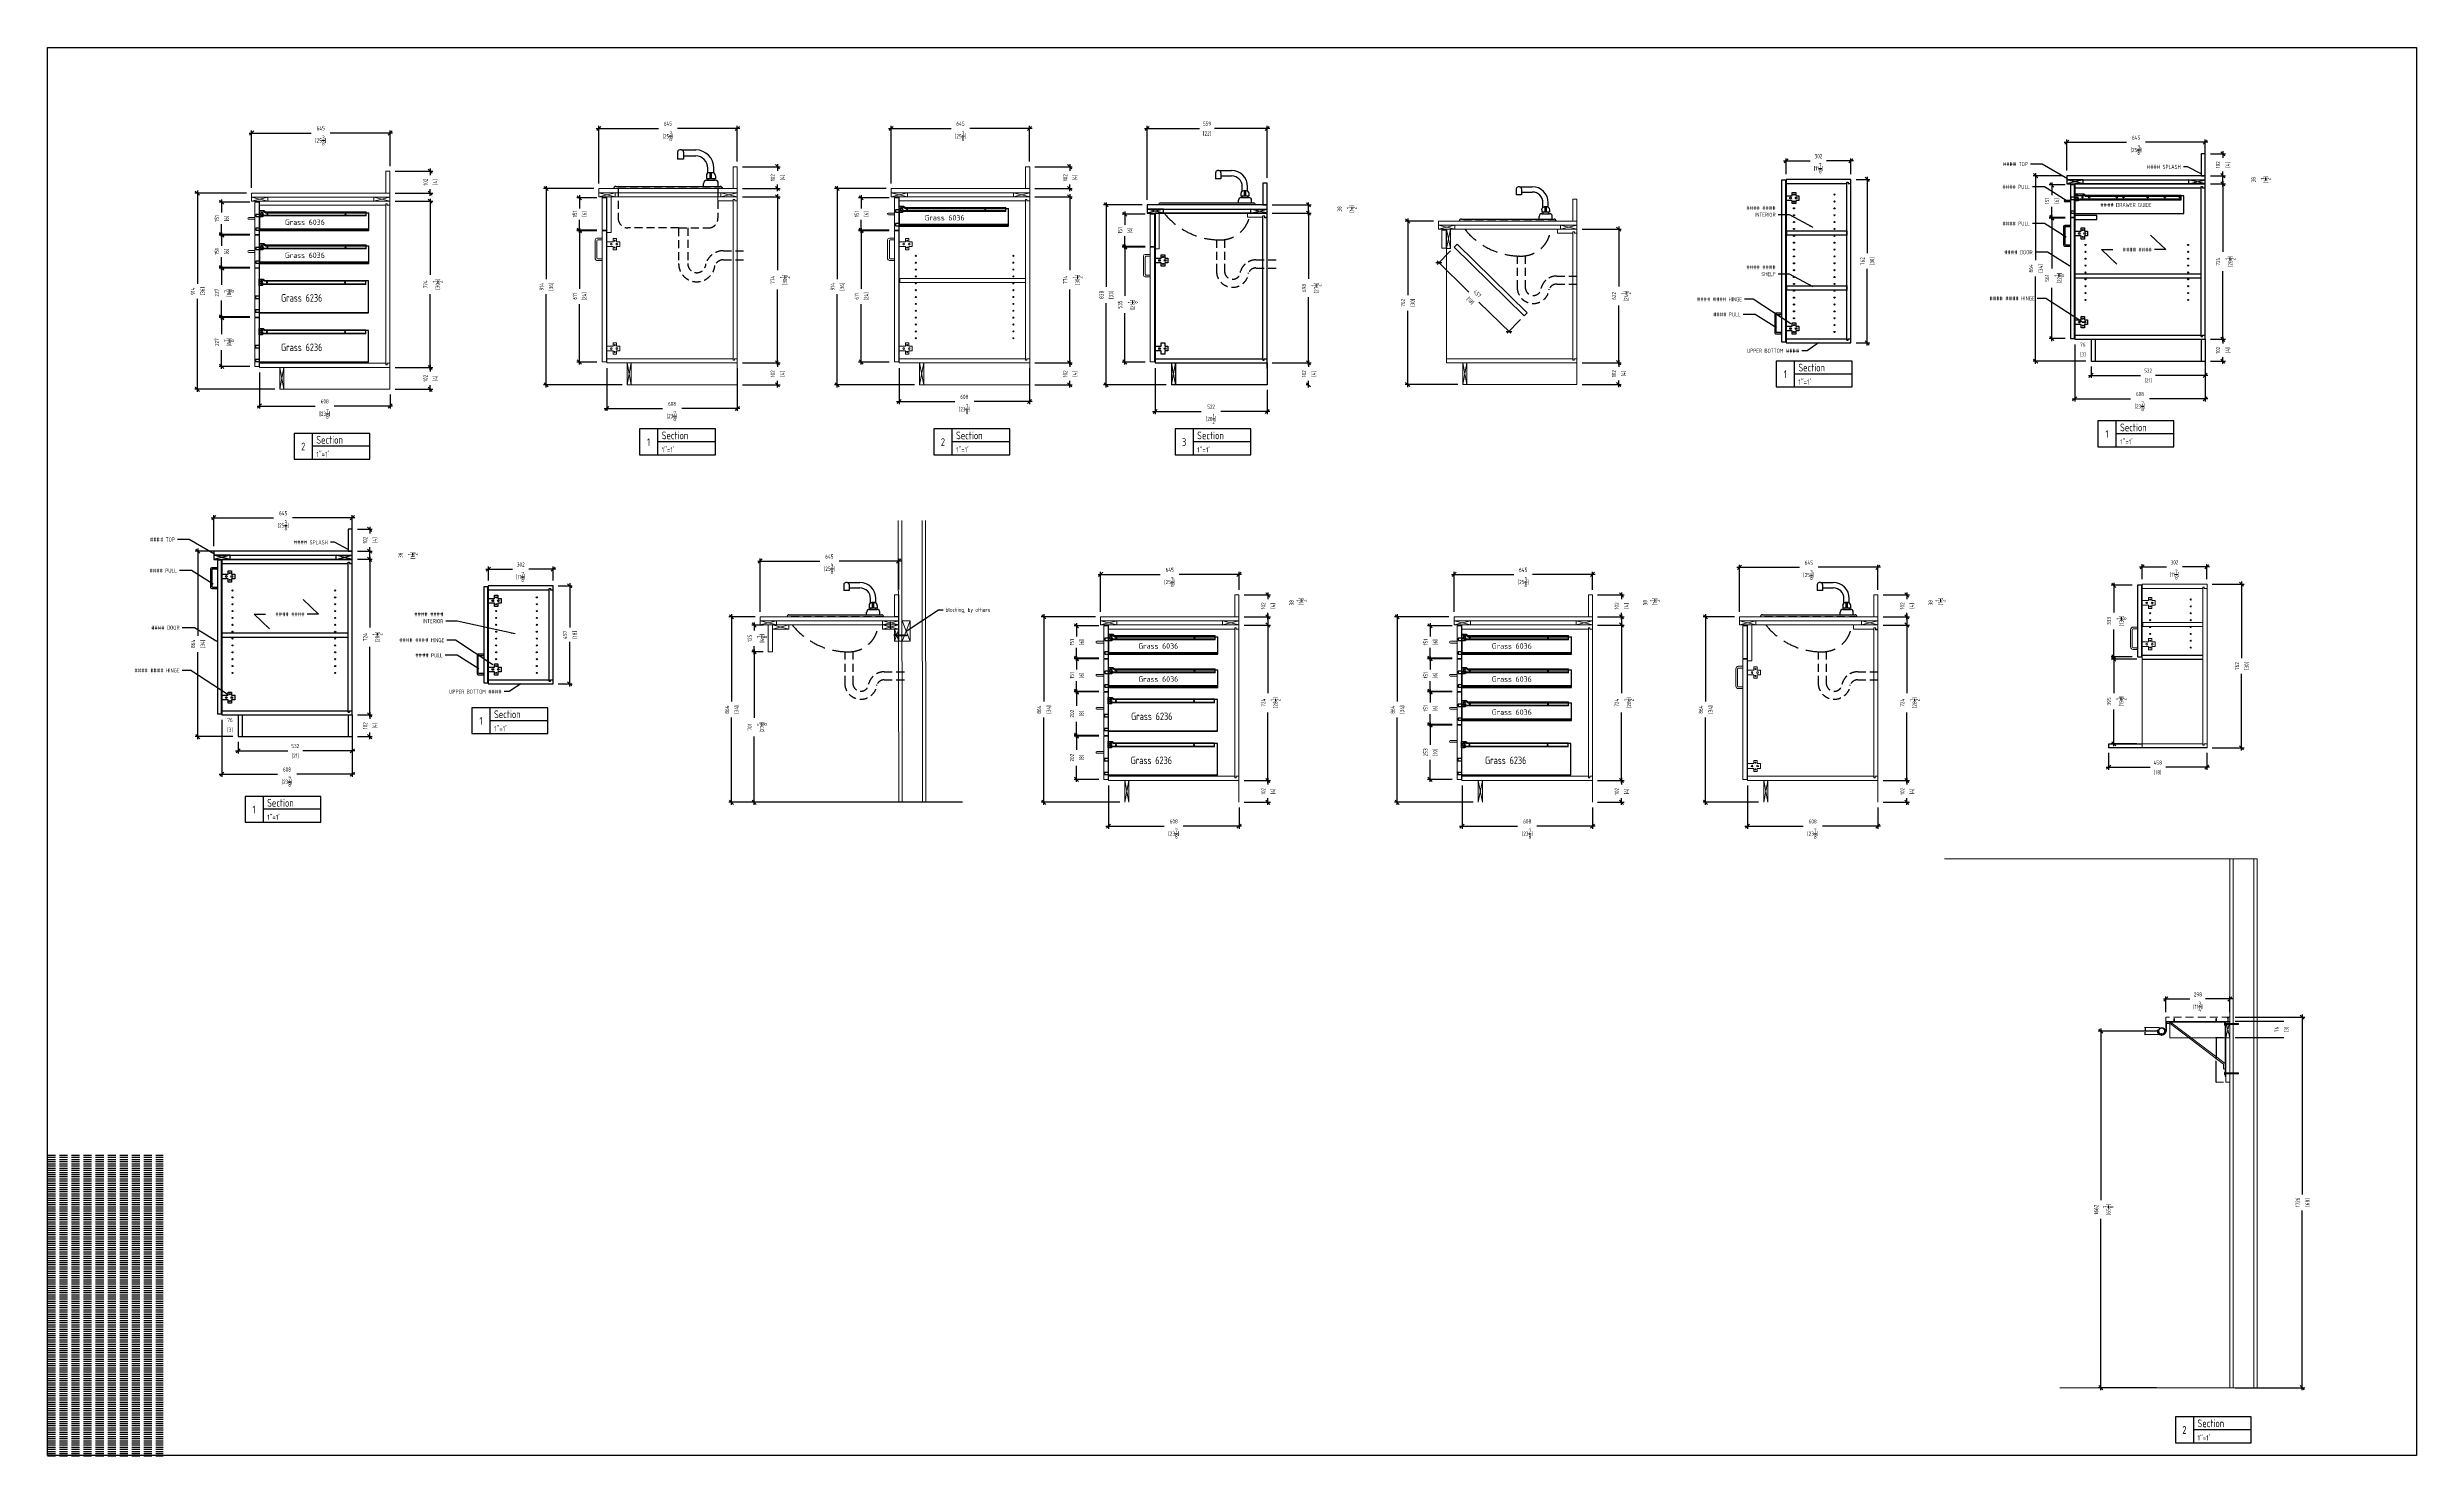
# Model space of a CAD drawing. Header units: millimetres. Extents: x -47782 to 27976, y -27086 to 15583.
# Drawn here: x -43170 to -32130, y 7078 to 13638 of the extents above; entities that cross this region are included whole.
import ezdxf
from ezdxf.enums import TextEntityAlignment as Align

# ---------------------------------------------------------------- set-up
doc = ezdxf.new("R2010")
doc.units = ezdxf.units.MM
doc.header["$LTSCALE"] = 150
doc.linetypes.add('DASHED', pattern=[0.75, 0.5, -0.25])
doc.linetypes.add('HIDDEN', pattern=[0.375, 0.25, -0.125])
for name, color, linetype in [('1_11_BOXBASE', 4, 'Continuous'), ('1_1_WALLS', 3, 'Continuous'), ('1_2_BASES_PLAN', 8, 'HIDDEN'), ('1_3_BASES_ELEV', 4, 'Continuous'), ('1_4_UPPER_ELEV', 4, 'Continuous'), ('1_5_TOPS', 6, 'Continuous'), ('1_8_TEXT', 7, 'Continuous'), ('1_9_SHELVES', 5, 'HIDDEN'), ('1_CRP_DIMS', 7, 'Continuous'), ('1_CRP_ELEV', 4, 'Continuous'), ('1_CRP_TEXT', 7, 'Continuous'), ('ANO2', 1, 'Continuous'), ('Drawer', 3, 'Continuous'), ('light lines', 9, 'Continuous')]:
    doc.layers.add(name, color=color, linetype=linetype)
doc.styles.add('FINE', font='archs.shx', dxfattribs={"width": 0.85})
doc.styles.get("Standard").update_dxf_attribs({"font": 'archquik.shx', "width": 0.85})
doc.dimstyles.new('1', dxfattribs={"dimscale": 12, "dimtxt": 1.6, "dimasz": 1.6, "dimexe": 1, "dimexo": 2, "dimgap": 1, "dimtad": 0, "dimdec": 0, "dimzin": 0, "dimdsep": 46, "dimtxsty": 'Standard', "dimblk": 'OBLIQUE', "dimcen": 0.09, "dimdle": 1, "dimclrd": 1, "dimclre": 1, "dimclrt": 7, "dimadec": 0, "dimazin": 0, "dimtfac": 1, "dimtdec": 0, "dimtofl": 0, "dimtmove": 2, "dimatfit": 3, "dimfxl": 1, "dimtolj": 1, "dimtzin": 0, "dimlwd": -1, "dimlwe": -1, "dimarcsym": 0})
doc.dimstyles.new('2', dxfattribs={"dimscale": 2, "dimtxt": 1.8, "dimasz": 1, "dimexe": 1, "dimexo": 5, "dimgap": 0.5, "dimtad": 0, "dimdec": 0, "dimzin": 1, "dimdsep": 46, "dimtxsty": 'Standard', "dimblk": 'OBLIQUE', "dimcen": 0.1, "dimclrd": 1, "dimclre": 1, "dimclrt": 7, "dimadec": 0, "dimazin": 0, "dimtfac": 1, "dimtdec": 0, "dimtofl": 0, "dimtmove": 1, "dimatfit": 3, "dimfxl": 1, "dimtolj": 1, "dimtzin": 1, "dimlwe": 13, "dimarcsym": 0})

# ---------------------------------------------------------------- blocks, each defined once
blk = doc.blocks.new('A$C698204C2')
at = {"layer": '1_2_BASES_PLAN'}
for p, q in [((-146, 1040), (394, 1040)), ((-146, 1030), (394, 1030)), ((-146, 1020), (394, 1020)), ((-146, 1010), (394, 1010)), ((-146, 1000), (394, 1000)), ((-146, 990), (394, 990)), ((-146, 980), (394, 980)), ((-146, 970), (394, 970)), ((-146, 960), (394, 960)), ((-146, 950), (394, 950)), ((-146, 940), (394, 940)), ((-146, 930), (394, 930)), ((-146, 920), (394, 920)), ((-146, 910), (394, 910)), ((-146, 900), (394, 900)), ((-146, 890), (394, 890)), ((-146, 880), (394, 880)), ((-146, 870), (394, 870)), ((-146, 860), (394, 860)), ((-146, 850), (394, 850)), ((-146, 840), (394, 840)), ((-146, 830), (394, 830)), ((-146, 820), (394, 820)), ((-146, 810), (394, 810)), ((-146, 800), (394, 800)), ((-146, 790), (394, 790)), ((-146, 780), (394, 780)), ((-146, 770), (394, 770)), ((-146, 760), (394, 760)), ((-146, 750), (394, 750)), ((-146, 740), (394, 740)), ((-146, 730), (394, 730)), ((-146, 720), (394, 720)), ((-146, 710), (394, 710)), ((-146, 700), (394, 700)), ((-146, 690), (394, 690)), ((-146, 690), (394, 690)), ((-146, 680), (394, 680)), ((-146, 670), (394, 670)), ((-146, 660), (394, 660)), ((-146, 650), (394, 650)), ((-146, 640), (394, 640)), ((-146, 630), (394, 630)), ((-146, 620), (394, 620)), ((-146, 610), (394, 610)), ((-146, 600), (394, 600)), ((-146, 590), (394, 590)), ((-146, 580), (394, 580)), ((-146, 570), (394, 570)), ((-146, 560), (394, 560)), ((-146, 550), (394, 550)), ((-146, 540), (394, 540)), ((-146, 530), (394, 530)), ((-146, 520), (394, 520)), ((-146, 510), (394, 510)), ((-146, 500), (394, 500)), ((-146, 490), (394, 490)), ((-146, 480), (394, 480)), ((-146, 470), (394, 470)), ((-146, 460), (394, 460)), ((-146, 450), (394, 450)), ((-146, 440), (394, 440)), ((-146, 430), (394, 430)), ((-146, 420), (394, 420)), ((-146, 410), (394, 410)), ((-146, 400), (394, 400)), ((-146, 390), (394, 390)), ((-146, 380), (394, 380)), ((-146, 370), (394, 370)), ((-146, 360), (394, 360)), ((-146, 350), (394, 350)), ((-146, 340), (394, 340)), ((-146, 340), (394, 340)), ((-146, 330), (394, 330)), ((-146, 320), (394, 320)), ((-146, 310), (394, 310)), ((-146, 300), (394, 300)), ((-146, 290), (394, 290)), ((-146, 280), (394, 280)), ((-146, 270), (394, 270)), ((-146, 260), (394, 260)), ((-146, 250), (394, 250)), ((-146, 240), (394, 240)), ((-146, 230), (394, 230)), ((-146, 220), (394, 220)), ((-146, 210), (394, 210)), ((-146, 200), (394, 200)), ((-146, 190), (394, 190)), ((-146, 180), (394, 180)), ((-146, 170), (394, 170)), ((-146, 160), (394, 160)), ((-146, 150), (394, 150)), ((-146, 140), (394, 140)), ((-146, 130), (394, 130)), ((-146, 120), (394, 120)), ((-146, 110), (394, 110)), ((-146, 100), (394, 100)), ((-146, 90), (394, 90)), ((-146, 80), (394, 80)), ((-146, 70), (394, 70)), ((-146, 60), (394, 60)), ((-146, 50), (394, 50)), ((-146, 40), (394, 40)), ((-146, 30), (394, 30)), ((-146, 20), (394, 20)), ((-146, 10), (394, 10)), ((-146, 0), (394, 0)), ((-146, -10), (394, -10)), ((-146, -10), (394, -10)), ((-146, -20), (394, -20)), ((-146, -30), (394, -30)), ((-146, -40), (394, -40)), ((-146, -50), (394, -50)), ((-146, -60), (394, -60)), ((-146, -70), (394, -70)), ((-146, -80), (394, -80)), ((-146, -90), (394, -90)), ((-146, -100), (394, -100)), ((-146, -110), (394, -110)), ((-146, -120), (394, -120)), ((-146, -130), (394, -130)), ((-146, -140), (394, -140)), ((-146, -150), (394, -150)), ((-146, -160), (394, -160)), ((-146, -170), (394, -170)), ((-146, -180), (394, -180)), ((-146, -190), (394, -190)), ((-146, -200), (394, -200)), ((-146, -210), (394, -210)), ((-146, -220), (394, -220)), ((-146, -230), (394, -230)), ((-146, -240), (394, -240)), ((-146, -250), (394, -250)), ((-146, -260), (394, -260)), ((-146, -270), (394, -270)), ((-146, -280), (394, -280)), ((-146, -290), (394, -290)), ((-146, -300), (394, -300)), ((-146, -310), (394, -310)), ((-146, -320), (394, -320)), ((-146, -330), (394, -330)), ((-146, -340), (394, -340)), ((-146, -350), (394, -350)), ((-146, -360), (394, -360))]:
    blk.add_line(p, q, dxfattribs=at)
blk = doc.blocks.new('6036-510')
for points in [[(0, 93), (-17.241, 93), (-17.241, 83), (0, 83)], [(0, 29), (-17.241, 29), (-17.241, 19), (0, 19)], [(496.508, 83.8796), (24.5386, 83.8796), (14.3986, 77.6619)], [(39.9382, 106.922), (51.3268, 98.9103), (496.508, 98.9103)]]:
    blk.add_lwpolyline(points)
blk.add_lwpolyline([(496.508, 100.91), (51.9598, 100.91), (43.4143, 106.922), (2, 106.922, 0.414214), (0, 104.922), (0, 79.6619, 0.414214), (2, 77.6619), (18.2246, 77.6619), (25.1029, 81.8796), (496.508, 81.8796)], format="xyb", close=True)
blk.add_lwpolyline([(510, 100.5), (0, 100.5), (0, 17.5), (510, 17.5)], close=True)
at = {"color": 0}
for radius in [7.285, 4.285]:
    blk.add_circle((10.3807, 87.846), radius, dxfattribs=at)
for centre in [(9.9371, 103.756), (37, 93), (69, 93), (197, 93), (229, 93), (341, 93), (421, 93), (491.288, 93)]:
    blk.add_circle(centre, 2.5)
blk = doc.blocks.new('_OBLIQUE')
at = {"color": 0, "linetype": 'ByBlock'}
blk.add_line((-0.5, -0.5), (0.5, 0.5), dxfattribs=at)
blk = doc.blocks.new('*D108')
at = {"layer": '1_CRP_DIMS', "color": 1, "transparency": 16777216}
for p, q in [((-34690, 13035), (-34690, 12679)), ((-34742, 13023), (-34678, 13023)), ((-34690, 12249), (-34690, 12606)), ((-34742, 12261), (-34678, 12261))]:
    blk.add_line(p, q, dxfattribs=at)
at = {"layer": 'Defpoints', "color": 0, "transparency": 16777216}
for p in [(-34766, 13023), (-34690, 13023), (-34766, 12261)]:
    blk.add_point(p, dxfattribs=at)
at = {"layer": '1_CRP_DIMS', "color": 1, "transparency": 16777216, "xscale": 19.2, "yscale": 19.2, "zscale": 19.2}
for p, rotation in [((-34690, 13023), 90), ((-34690, 12261), 270)]:
    blk.add_blockref('_OBLIQUE', p, dxfattribs=dict(at, rotation=rotation))
at = {"layer": '1_CRP_DIMS', "color": 7, "transparency": 16777216, "char_height": 19.2, "attachment_point": 5, "rotation": 90}
for s, insert in [('\\A1;762', (-34712, 12642)), ('\\A1;[30]', (-34666, 12642))]:
    blk.add_mtext(s, dxfattribs=dict(at, insert=insert))
blk = doc.blocks.new('*D109')
at = {"layer": '1_CRP_DIMS', "color": 1, "transparency": 16777216}
for p, q in [((-33091, 12278), (-33021, 12278)), ((-33033, 12290), (-33033, 12259)), ((-33091, 12176), (-33021, 12176)), ((-33033, 12164), (-33033, 12195))]:
    blk.add_line(p, q, dxfattribs=at)
at = {"layer": 'Defpoints', "color": 0, "transparency": 16777216}
for p in [(-33115, 12278), (-33033, 12278), (-33115, 12176)]:
    blk.add_point(p, dxfattribs=at)
at = {"layer": '1_CRP_DIMS', "color": 1, "transparency": 16777216, "xscale": 19.2, "yscale": 19.2, "zscale": 19.2}
for p, rotation in [((-33033, 12278), 90), ((-33033, 12176), 270)]:
    blk.add_blockref('_OBLIQUE', p, dxfattribs=dict(at, rotation=rotation))
at = {"layer": '1_CRP_DIMS', "color": 7, "transparency": 16777216, "char_height": 19.2, "attachment_point": 5, "rotation": 90}
for s, insert in [('\\A1;102', (-33055, 12227)), ('\\A1;[4]', (-33009, 12227))]:
    blk.add_mtext(s, dxfattribs=dict(at, insert=insert))
blk = doc.blocks.new('*D110')
at = {"layer": '1_CRP_DIMS', "color": 1, "transparency": 16777216}
for p, q in [((-33091, 13002), (-33021, 13002)), ((-33033, 13014), (-33033, 12685)), ((-33033, 12266), (-33033, 12595)), ((-33091, 12278), (-33021, 12278))]:
    blk.add_line(p, q, dxfattribs=at)
at = {"layer": 'Defpoints', "color": 0, "transparency": 16777216}
for p in [(-33115, 13002), (-33033, 13002), (-33115, 12278)]:
    blk.add_point(p, dxfattribs=at)
at = {"layer": '1_CRP_DIMS', "color": 1, "transparency": 16777216, "xscale": 19.2, "yscale": 19.2, "zscale": 19.2}
for p, rotation in [((-33033, 13002), 90), ((-33033, 12278), 270)]:
    blk.add_blockref('_OBLIQUE', p, dxfattribs=dict(at, rotation=rotation))
at = {"layer": '1_CRP_DIMS', "color": 7, "transparency": 16777216, "char_height": 19.2, "attachment_point": 5, "rotation": 90}
for s, insert in [('\\A1;724', (-33055, 12640)), ('\\A1;[28{\\H1.000000x;\\S1/2;}]', (-32998, 12640))]:
    blk.add_mtext(s, dxfattribs=dict(at, insert=insert))
blk = doc.blocks.new('*D111')
at = {"layer": '1_CRP_DIMS', "color": 1, "transparency": 16777216}
for p, q in [((-33091, 13040), (-33021, 13040)), ((-33033, 12990), (-33033, 13052)), ((-33091, 13002), (-33021, 13002))]:
    blk.add_line(p, q, dxfattribs=at)
at = {"layer": 'Defpoints', "color": 0, "transparency": 16777216}
for p in [(-33115, 13040), (-33033, 13040), (-33115, 13002)]:
    blk.add_point(p, dxfattribs=at)
at = {"layer": '1_CRP_DIMS', "color": 1, "transparency": 16777216, "xscale": 19.2, "yscale": 19.2, "zscale": 19.2}
for p, rotation in [((-33033, 13040), 90), ((-33033, 13002), 270)]:
    blk.add_blockref('_OBLIQUE', p, dxfattribs=dict(at, rotation=rotation))
at = {"layer": '1_CRP_DIMS', "color": 7, "transparency": 16777216, "char_height": 19.2, "attachment_point": 5, "rotation": 90}
for s, insert in [('\\A1;38', (-32890, 13021)), ('\\A1;[1{\\H1.000000x;\\S1/2;}]', (-32833, 13021))]:
    blk.add_mtext(s, dxfattribs=dict(at, insert=insert))
blk = doc.blocks.new('*D112')
at = {"layer": '1_CRP_DIMS', "color": 1, "transparency": 16777216}
for p, q in [((-33091, 13142), (-33021, 13142)), ((-33033, 13154), (-33033, 13123)), ((-33091, 13040), (-33021, 13040)), ((-33033, 13028), (-33033, 13059))]:
    blk.add_line(p, q, dxfattribs=at)
at = {"layer": 'Defpoints', "color": 0, "transparency": 16777216}
for p in [(-33115, 13142), (-33033, 13142), (-33115, 13040)]:
    blk.add_point(p, dxfattribs=at)
at = {"layer": '1_CRP_DIMS', "color": 1, "transparency": 16777216, "xscale": 19.2, "yscale": 19.2, "zscale": 19.2}
for p, rotation in [((-33033, 13142), 90), ((-33033, 13040), 270)]:
    blk.add_blockref('_OBLIQUE', p, dxfattribs=dict(at, rotation=rotation))
at = {"layer": '1_CRP_DIMS', "color": 7, "transparency": 16777216, "char_height": 19.2, "attachment_point": 5, "rotation": 90}
for s, insert in [('\\A1;102', (-33055, 13091)), ('\\A1;[4]', (-33009, 13091))]:
    blk.add_mtext(s, dxfattribs=dict(at, insert=insert))
blk = doc.blocks.new('*D113')
at = {"layer": '1_CRP_DIMS', "color": 1, "transparency": 16777216}
for p, q in [((-33723, 12254), (-33723, 12219)), ((-33647, 12254), (-33647, 12219))]:
    blk.add_line(p, q, dxfattribs=at)
at = {"layer": 'Defpoints', "color": 0, "transparency": 16777216}
for p in [(-33723, 12278), (-33647, 12278), (-33647, 12231)]:
    blk.add_point(p, dxfattribs=at)
at = {"layer": '1_CRP_DIMS', "color": 7, "transparency": 16777216, "char_height": 19.2, "attachment_point": 5}
for s, insert in [('\\A1;76', (-33685, 12253)), ('\\A1;[3]', (-33685, 12207))]:
    blk.add_mtext(s, dxfattribs=dict(at, insert=insert))
blk = doc.blocks.new('*D114')
at = {"layer": '1_CRP_DIMS', "color": 1, "transparency": 16777216}
for p, q in [((-33723, 12254), (-33723, 11989)), ((-33115, 12254), (-33115, 11989)), ((-33735, 12001), (-33463, 12001)), ((-33103, 12001), (-33374, 12001))]:
    blk.add_line(p, q, dxfattribs=at)
at = {"layer": 'Defpoints', "color": 0, "transparency": 16777216}
for p in [(-33723, 12278), (-33115, 12278), (-33115, 12001)]:
    blk.add_point(p, dxfattribs=at)
at = {"layer": '1_CRP_DIMS', "color": 1, "transparency": 16777216, "xscale": 19.2, "yscale": 19.2, "zscale": 19.2, "rotation": 180}
blk.add_blockref('_OBLIQUE', (-33723, 12001), dxfattribs=at)
at = {"layer": '1_CRP_DIMS', "color": 1, "transparency": 16777216, "xscale": 19.2, "yscale": 19.2, "zscale": 19.2}
blk.add_blockref('_OBLIQUE', (-33115, 12001), dxfattribs=at)
at = {"layer": '1_CRP_DIMS', "color": 7, "transparency": 16777216, "char_height": 19.2, "attachment_point": 5}
for s, insert in [('\\A1;[23{\\H1.000000x;\\S7/8;}]', (-33419, 11966)), ('\\A1;608', (-33419, 12023))]:
    blk.add_mtext(s, dxfattribs=dict(at, insert=insert))
blk = doc.blocks.new('*D115')
at = {"layer": '1_CRP_DIMS', "color": 1, "transparency": 16777216}
for p, q in [((-33647, 12152), (-33647, 12098)), ((-33115, 12152), (-33115, 12098)), ((-33659, 12110), (-33416, 12110)), ((-33103, 12110), (-33346, 12110))]:
    blk.add_line(p, q, dxfattribs=at)
at = {"layer": 'Defpoints', "color": 0, "transparency": 16777216}
for p in [(-33647, 12176), (-33115, 12176), (-33115, 12110)]:
    blk.add_point(p, dxfattribs=at)
at = {"layer": '1_CRP_DIMS', "color": 1, "transparency": 16777216, "xscale": 19.2, "yscale": 19.2, "zscale": 19.2, "rotation": 180}
blk.add_blockref('_OBLIQUE', (-33647, 12110), dxfattribs=at)
at = {"layer": '1_CRP_DIMS', "color": 1, "transparency": 16777216, "xscale": 19.2, "yscale": 19.2, "zscale": 19.2}
blk.add_blockref('_OBLIQUE', (-33115, 12110), dxfattribs=at)
at = {"layer": '1_CRP_DIMS', "color": 7, "transparency": 16777216, "char_height": 19.2, "attachment_point": 5}
for s, insert in [('\\A1;532', (-33381, 12132)), ('\\A1;[21]', (-33381, 12086))]:
    blk.add_mtext(s, dxfattribs=dict(at, insert=insert))
blk = doc.blocks.new('*D116')
at = {"layer": '1_CRP_DIMS', "color": 1, "transparency": 16777216}
for p, q in [((-33767, 12843), (-33842, 12843)), ((-33830, 12855), (-33830, 12608)), ((-33830, 12270), (-33830, 12518)), ((-33767, 12282), (-33842, 12282))]:
    blk.add_line(p, q, dxfattribs=at)
at = {"layer": 'Defpoints', "color": 0, "transparency": 16777216}
for p in [(-33830, 12843), (-33743, 12843), (-33743, 12282)]:
    blk.add_point(p, dxfattribs=at)
at = {"layer": '1_CRP_DIMS', "color": 1, "transparency": 16777216, "xscale": 19.2, "yscale": 19.2, "zscale": 19.2}
for p, rotation in [((-33830, 12843), 90), ((-33830, 12282), 270)]:
    blk.add_blockref('_OBLIQUE', p, dxfattribs=dict(at, rotation=rotation))
at = {"layer": '1_CRP_DIMS', "color": 7, "transparency": 16777216, "char_height": 19.2, "attachment_point": 5, "rotation": 90}
for s, insert in [('\\A1;561', (-33852, 12563)), ('\\A1;[22{\\H1.000000x;\\S1/8;}]', (-33795, 12563))]:
    blk.add_mtext(s, dxfattribs=dict(at, insert=insert))
blk = doc.blocks.new('*D117')
at = {"layer": '1_CRP_DIMS', "color": 1, "transparency": 16777216}
for p, q in [((-33767, 12997), (-33842, 12997)), ((-33830, 13009), (-33830, 12949)), ((-33767, 12846), (-33842, 12846)), ((-33830, 12834), (-33830, 12895))]:
    blk.add_line(p, q, dxfattribs=at)
at = {"layer": 'Defpoints', "color": 0, "transparency": 16777216}
for p in [(-33743, 12997), (-33830, 12846), (-33743, 12846)]:
    blk.add_point(p, dxfattribs=at)
at = {"layer": '1_CRP_DIMS', "color": 1, "transparency": 16777216, "xscale": 19.2, "yscale": 19.2, "zscale": 19.2}
for p, rotation in [((-33830, 12997), 90), ((-33830, 12846), 270)]:
    blk.add_blockref('_OBLIQUE', p, dxfattribs=dict(at, rotation=rotation))
at = {"layer": '1_CRP_DIMS', "color": 7, "transparency": 16777216, "char_height": 19.2, "attachment_point": 5, "rotation": 90}
for s, insert in [('\\A1;151', (-33852, 12922)), ('\\A1;[6]', (-33806, 12922))]:
    blk.add_mtext(s, dxfattribs=dict(at, insert=insert))
blk = doc.blocks.new('*D118')
at = {"layer": '1_CRP_DIMS', "color": 1, "transparency": 16777216}
for p, q in [((-33772, 13196), (-33481, 13196)), ((-33760, 13064), (-33760, 13208)), ((-33103, 13196), (-33393, 13196)), ((-33115, 13064), (-33115, 13208))]:
    blk.add_line(p, q, dxfattribs=at)
at = {"layer": 'Defpoints', "color": 0, "transparency": 16777216}
for p in [(-33115, 13196), (-33760, 13040), (-33115, 13040)]:
    blk.add_point(p, dxfattribs=at)
at = {"layer": '1_CRP_DIMS', "color": 1, "transparency": 16777216, "xscale": 19.2, "yscale": 19.2, "zscale": 19.2, "rotation": 180}
blk.add_blockref('_OBLIQUE', (-33760, 13196), dxfattribs=at)
at = {"layer": '1_CRP_DIMS', "color": 1, "transparency": 16777216, "xscale": 19.2, "yscale": 19.2, "zscale": 19.2}
blk.add_blockref('_OBLIQUE', (-33115, 13196), dxfattribs=at)
at = {"layer": '1_CRP_DIMS', "color": 7, "transparency": 16777216, "char_height": 19.2, "attachment_point": 5}
for s, insert in [('\\A1;[25{\\H1.000000x;\\S3/8;}]', (-33437, 13160)), ('\\A1;645', (-33437, 13217))]:
    blk.add_mtext(s, dxfattribs=dict(at, insert=insert))
blk = doc.blocks.new('SECTION')
at = {"layer": '1_8_TEXT', "ltscale": 0.1}
for p, q in [((29.42, 0), (0, 0)), ((0, 0), (0, -10.03)), ((6.99, 0), (6.99, -10.03)), ((29.42, -10.03), (29.42, 0)), ((29.42, -5.01), (6.99, -5.01)), ((0, -10.03), (29.42, -10.03))]:
    blk.add_line(p, q, dxfattribs=at)
at = {"layer": '1_8_TEXT', "ltscale": 0.1, "style": 'FINE', "width": 0.85, "flags": 8}
blk.add_attdef('NUMBER', text='', height=3, dxfattribs=at).set_placement((3.5, -5.09), align=Align.MIDDLE)
at = {"layer": '1_8_TEXT', "ltscale": 0.1, "style": 'FINE', "flags": 8}
for tag, p, height, width in [('SCALE', (8.58, -9.11), 2, 0.9), ('DRAWING', (8.57, -4.01), 3, 0.85)]:
    blk.add_attdef(tag, p, '', height=height, dxfattribs=dict(at, width=width))
blk = doc.blocks.new('*D119')
at = {"layer": '1_CRP_DIMS', "color": 1, "transparency": 16777216}
for p, q in [((-35080, 13109), (-34955, 13109)), ((-35068, 13047), (-35068, 13121)), ((-34754, 13109), (-34880, 13109)), ((-34766, 13047), (-34766, 13121))]:
    blk.add_line(p, q, dxfattribs=at)
at = {"layer": 'Defpoints', "color": 0, "transparency": 16777216}
for p in [(-34766, 13109), (-35068, 13023), (-34766, 13023)]:
    blk.add_point(p, dxfattribs=at)
at = {"layer": '1_CRP_DIMS', "color": 1, "transparency": 16777216, "xscale": 19.2, "yscale": 19.2, "zscale": 19.2, "rotation": 180}
blk.add_blockref('_OBLIQUE', (-35068, 13109), dxfattribs=at)
at = {"layer": '1_CRP_DIMS', "color": 1, "transparency": 16777216, "xscale": 19.2, "yscale": 19.2, "zscale": 19.2}
blk.add_blockref('_OBLIQUE', (-34766, 13109), dxfattribs=at)
at = {"layer": '1_CRP_DIMS', "color": 7, "transparency": 16777216, "char_height": 19.2, "attachment_point": 5}
for s, insert in [('\\A1;302', (-34917, 13131)), ('\\A1;[11{\\H1.000000x;\\S7/8;}]', (-34917, 13074))]:
    blk.add_mtext(s, dxfattribs=dict(at, insert=insert))
blk = doc.blocks.new('*D120')
at = {"layer": '1_CRP_DIMS', "color": 1, "transparency": 16777216}
for p, q in [((-41725, 10529), (-41656, 10529)), ((-41668, 10541), (-41668, 10510)), ((-41725, 10427), (-41656, 10427)), ((-41668, 10415), (-41668, 10446))]:
    blk.add_line(p, q, dxfattribs=at)
at = {"layer": 'Defpoints', "color": 0, "transparency": 16777216}
for p in [(-41749, 10529), (-41668, 10529), (-41749, 10427)]:
    blk.add_point(p, dxfattribs=at)
at = {"layer": '1_CRP_DIMS', "color": 1, "transparency": 16777216, "xscale": 19.2, "yscale": 19.2, "zscale": 19.2}
for p, rotation in [((-41668, 10529), 90), ((-41668, 10427), 270)]:
    blk.add_blockref('_OBLIQUE', p, dxfattribs=dict(at, rotation=rotation))
at = {"layer": '1_CRP_DIMS', "color": 7, "transparency": 16777216, "char_height": 19.2, "attachment_point": 5, "rotation": 90}
for s, insert in [('\\A1;102', (-41689, 10478)), ('\\A1;[4]', (-41643, 10478))]:
    blk.add_mtext(s, dxfattribs=dict(at, insert=insert))
blk = doc.blocks.new('*D121')
at = {"layer": '1_CRP_DIMS', "color": 1, "transparency": 16777216}
for p, q in [((-42357, 10505), (-42357, 10470)), ((-42281, 10505), (-42281, 10470))]:
    blk.add_line(p, q, dxfattribs=at)
at = {"layer": 'Defpoints', "color": 0, "transparency": 16777216}
for p in [(-42357, 10529), (-42281, 10529), (-42281, 10482)]:
    blk.add_point(p, dxfattribs=at)
at = {"layer": '1_CRP_DIMS', "color": 7, "transparency": 16777216, "char_height": 19.2, "attachment_point": 5}
for s, insert in [('\\A1;76', (-42319, 10504)), ('\\A1;[3]', (-42319, 10458))]:
    blk.add_mtext(s, dxfattribs=dict(at, insert=insert))
blk = doc.blocks.new('*D122')
at = {"layer": '1_CRP_DIMS', "color": 1, "transparency": 16777216}
for p, q in [((-42357, 10505), (-42357, 10240)), ((-41749, 10505), (-41749, 10240)), ((-42369, 10252), (-42098, 10252)), ((-41737, 10252), (-42008, 10252))]:
    blk.add_line(p, q, dxfattribs=at)
at = {"layer": 'Defpoints', "color": 0, "transparency": 16777216}
for p in [(-42357, 10529), (-41749, 10529), (-41749, 10252)]:
    blk.add_point(p, dxfattribs=at)
at = {"layer": '1_CRP_DIMS', "color": 1, "transparency": 16777216, "xscale": 19.2, "yscale": 19.2, "zscale": 19.2, "rotation": 180}
blk.add_blockref('_OBLIQUE', (-42357, 10252), dxfattribs=at)
at = {"layer": '1_CRP_DIMS', "color": 1, "transparency": 16777216, "xscale": 19.2, "yscale": 19.2, "zscale": 19.2}
blk.add_blockref('_OBLIQUE', (-41749, 10252), dxfattribs=at)
at = {"layer": '1_CRP_DIMS', "color": 7, "transparency": 16777216, "char_height": 19.2, "attachment_point": 5}
for s, insert in [('\\A1;608', (-42053, 10274)), ('\\A1;[23{\\H1.000000x;\\S7/8;}]', (-42053, 10217))]:
    blk.add_mtext(s, dxfattribs=dict(at, insert=insert))
blk = doc.blocks.new('*D123')
at = {"layer": '1_CRP_DIMS', "color": 1, "transparency": 16777216}
for p, q in [((-42281, 10403), (-42281, 10349)), ((-41749, 10403), (-41749, 10349)), ((-42293, 10361), (-42050, 10361)), ((-41737, 10361), (-41980, 10361))]:
    blk.add_line(p, q, dxfattribs=at)
at = {"layer": 'Defpoints', "color": 0, "transparency": 16777216}
for p in [(-42281, 10427), (-41749, 10427), (-41749, 10361)]:
    blk.add_point(p, dxfattribs=at)
at = {"layer": '1_CRP_DIMS', "color": 1, "transparency": 16777216, "xscale": 19.2, "yscale": 19.2, "zscale": 19.2, "rotation": 180}
blk.add_blockref('_OBLIQUE', (-42281, 10361), dxfattribs=at)
at = {"layer": '1_CRP_DIMS', "color": 1, "transparency": 16777216, "xscale": 19.2, "yscale": 19.2, "zscale": 19.2}
blk.add_blockref('_OBLIQUE', (-41749, 10361), dxfattribs=at)
at = {"layer": '1_CRP_DIMS', "color": 7, "transparency": 16777216, "char_height": 19.2, "attachment_point": 5}
for s, insert in [('\\A1;532', (-42015, 10383)), ('\\A1;[21]', (-42015, 10337))]:
    blk.add_mtext(s, dxfattribs=dict(at, insert=insert))
blk = doc.blocks.new('*D124')
at = {"layer": '1_CRP_DIMS', "color": 1, "transparency": 16777216}
for p, q in [((-33784, 13040), (-33917, 13040)), ((-33905, 13052), (-33905, 12646)), ((-33905, 12164), (-33905, 12570)), ((-33671, 12176), (-33917, 12176))]:
    blk.add_line(p, q, dxfattribs=at)
at = {"layer": 'Defpoints', "color": 0, "transparency": 16777216}
for p in [(-33760, 13040), (-33905, 12176), (-33647, 12176)]:
    blk.add_point(p, dxfattribs=at)
at = {"layer": '1_CRP_DIMS', "color": 1, "transparency": 16777216, "xscale": 19.2, "yscale": 19.2, "zscale": 19.2}
for p, rotation in [((-33905, 13040), 90), ((-33905, 12176), 270)]:
    blk.add_blockref('_OBLIQUE', p, dxfattribs=dict(at, rotation=rotation))
at = {"layer": '1_CRP_DIMS', "color": 7, "transparency": 16777216, "char_height": 19.2, "attachment_point": 5, "rotation": 90}
for s, insert in [('\\A1;864', (-33927, 12608)), ('\\A1;[34]', (-33881, 12608))]:
    blk.add_mtext(s, dxfattribs=dict(at, insert=insert))
blk = doc.blocks.new('*D125')
at = {"layer": '1_CRP_DIMS', "color": 1, "transparency": 16777216}
for p, q in [((-41668, 11265), (-41668, 10936)), ((-41725, 11253), (-41656, 11253)), ((-41668, 10517), (-41668, 10846)), ((-41725, 10529), (-41656, 10529))]:
    blk.add_line(p, q, dxfattribs=at)
at = {"layer": 'Defpoints', "color": 0, "transparency": 16777216}
for p in [(-41749, 11253), (-41668, 11253), (-41749, 10529)]:
    blk.add_point(p, dxfattribs=at)
at = {"layer": '1_CRP_DIMS', "color": 1, "transparency": 16777216, "xscale": 19.2, "yscale": 19.2, "zscale": 19.2}
for p, rotation in [((-41668, 11253), 90), ((-41668, 10529), 270)]:
    blk.add_blockref('_OBLIQUE', p, dxfattribs=dict(at, rotation=rotation))
at = {"layer": '1_CRP_DIMS', "color": 7, "transparency": 16777216, "char_height": 19.2, "attachment_point": 5, "rotation": 90}
for s, insert in [('\\A1;724', (-41689, 10891)), ('\\A1;[28{\\H1.000000x;\\S1/2;}]', (-41632, 10891))]:
    blk.add_mtext(s, dxfattribs=dict(at, insert=insert))
blk = doc.blocks.new('*D126')
at = {"layer": '1_CRP_DIMS', "color": 1, "transparency": 16777216}
for p, q in [((-41725, 11291), (-41656, 11291)), ((-41668, 11241), (-41668, 11303)), ((-41725, 11253), (-41656, 11253))]:
    blk.add_line(p, q, dxfattribs=at)
at = {"layer": 'Defpoints', "color": 0, "transparency": 16777216}
for p in [(-41749, 11291), (-41668, 11291), (-41749, 11253)]:
    blk.add_point(p, dxfattribs=at)
at = {"layer": '1_CRP_DIMS', "color": 1, "transparency": 16777216, "xscale": 19.2, "yscale": 19.2, "zscale": 19.2}
for p, rotation in [((-41668, 11291), 90), ((-41668, 11253), 270)]:
    blk.add_blockref('_OBLIQUE', p, dxfattribs=dict(at, rotation=rotation))
at = {"layer": '1_CRP_DIMS', "color": 7, "transparency": 16777216, "char_height": 19.2, "attachment_point": 5, "rotation": 90}
for s, insert in [('\\A1;38', (-41524, 11272)), ('\\A1;[1{\\H1.000000x;\\S1/2;}]', (-41467, 11272))]:
    blk.add_mtext(s, dxfattribs=dict(at, insert=insert))
blk = doc.blocks.new('*D127')
at = {"layer": '1_CRP_DIMS', "color": 1, "transparency": 16777216}
for p, q in [((-41725, 11393), (-41656, 11393)), ((-41668, 11405), (-41668, 11374)), ((-41725, 11291), (-41656, 11291)), ((-41668, 11279), (-41668, 11310))]:
    blk.add_line(p, q, dxfattribs=at)
at = {"layer": 'Defpoints', "color": 0, "transparency": 16777216}
for p in [(-41749, 11393), (-41668, 11393), (-41749, 11291)]:
    blk.add_point(p, dxfattribs=at)
at = {"layer": '1_CRP_DIMS', "color": 1, "transparency": 16777216, "xscale": 19.2, "yscale": 19.2, "zscale": 19.2}
for p, rotation in [((-41668, 11393), 90), ((-41668, 11291), 270)]:
    blk.add_blockref('_OBLIQUE', p, dxfattribs=dict(at, rotation=rotation))
at = {"layer": '1_CRP_DIMS', "color": 7, "transparency": 16777216, "char_height": 19.2, "attachment_point": 5, "rotation": 90}
for s, insert in [('\\A1;102', (-41689, 11342)), ('\\A1;[4]', (-41643, 11342))]:
    blk.add_mtext(s, dxfattribs=dict(at, insert=insert))
blk = doc.blocks.new('*D128')
at = {"layer": '1_CRP_DIMS', "color": 1, "transparency": 16777216}
for p, q in [((-42406, 11447), (-42116, 11447)), ((-42394, 11315), (-42394, 11459)), ((-41737, 11447), (-42027, 11447)), ((-41749, 11315), (-41749, 11459))]:
    blk.add_line(p, q, dxfattribs=at)
at = {"layer": 'Defpoints', "color": 0, "transparency": 16777216}
for p in [(-41749, 11447), (-42394, 11291), (-41749, 11291)]:
    blk.add_point(p, dxfattribs=at)
at = {"layer": '1_CRP_DIMS', "color": 1, "transparency": 16777216, "xscale": 19.2, "yscale": 19.2, "zscale": 19.2, "rotation": 180}
blk.add_blockref('_OBLIQUE', (-42394, 11447), dxfattribs=at)
at = {"layer": '1_CRP_DIMS', "color": 1, "transparency": 16777216, "xscale": 19.2, "yscale": 19.2, "zscale": 19.2}
blk.add_blockref('_OBLIQUE', (-41749, 11447), dxfattribs=at)
at = {"layer": '1_CRP_DIMS', "color": 7, "transparency": 16777216, "char_height": 19.2, "attachment_point": 5}
for s, insert in [('\\A1;[25{\\H1.000000x;\\S3/8;}]', (-42071, 11411)), ('\\A1;645', (-42071, 11468))]:
    blk.add_mtext(s, dxfattribs=dict(at, insert=insert))
blk = doc.blocks.new('*D129')
at = {"layer": '1_CRP_DIMS', "color": 1, "transparency": 16777216}
for p, q in [((-42305, 11291), (-42481, 11291)), ((-42469, 11303), (-42469, 10897)), ((-42469, 10415), (-42469, 10821)), ((-42305, 10427), (-42481, 10427))]:
    blk.add_line(p, q, dxfattribs=at)
at = {"layer": 'Defpoints', "color": 0, "transparency": 16777216}
for p in [(-42469, 11291), (-42281, 11291), (-42281, 10427)]:
    blk.add_point(p, dxfattribs=at)
at = {"layer": '1_CRP_DIMS', "color": 1, "transparency": 16777216, "xscale": 19.2, "yscale": 19.2, "zscale": 19.2}
for p, rotation in [((-42469, 11291), 90), ((-42469, 10427), 270)]:
    blk.add_blockref('_OBLIQUE', p, dxfattribs=dict(at, rotation=rotation))
at = {"layer": '1_CRP_DIMS', "color": 7, "transparency": 16777216, "char_height": 19.2, "attachment_point": 5, "rotation": 90}
for s, insert in [('\\A1;864', (-42491, 10859)), ('\\A1;[34]', (-42445, 10859))]:
    blk.add_mtext(s, dxfattribs=dict(at, insert=insert))
blk = doc.blocks.new('*D130')
at = {"layer": '1_CRP_DIMS', "color": 1, "transparency": 16777216}
for p, q in [((-40789, 11130), (-40724, 11130)), ((-40736, 11142), (-40736, 10935)), ((-40736, 10661), (-40736, 10868)), ((-40789, 10673), (-40724, 10673))]:
    blk.add_line(p, q, dxfattribs=at)
at = {"layer": 'Defpoints', "color": 0, "transparency": 16777216}
for p in [(-40813, 11130), (-40736, 11130), (-40813, 10673)]:
    blk.add_point(p, dxfattribs=at)
at = {"layer": '1_CRP_DIMS', "color": 1, "transparency": 16777216, "xscale": 19.2, "yscale": 19.2, "zscale": 19.2}
for p, rotation in [((-40736, 11130), 90), ((-40736, 10673), 270)]:
    blk.add_blockref('_OBLIQUE', p, dxfattribs=dict(at, rotation=rotation))
at = {"layer": '1_CRP_DIMS', "color": 7, "transparency": 16777216, "char_height": 19.2, "attachment_point": 5, "rotation": 90}
for s, insert in [('\\A1;457', (-40758, 10901)), ('\\A1;[18]', (-40712, 10901))]:
    blk.add_mtext(s, dxfattribs=dict(at, insert=insert))
blk = doc.blocks.new('*D131')
at = {"layer": '1_CRP_DIMS', "color": 1, "transparency": 16777216}
for p, q in [((-41127, 11207), (-41002, 11207)), ((-41115, 11154), (-41115, 11219)), ((-40801, 11207), (-40927, 11207)), ((-40813, 11154), (-40813, 11219))]:
    blk.add_line(p, q, dxfattribs=at)
at = {"layer": 'Defpoints', "color": 0, "transparency": 16777216}
for p in [(-40813, 11207), (-41115, 11130), (-40813, 11130)]:
    blk.add_point(p, dxfattribs=at)
at = {"layer": '1_CRP_DIMS', "color": 1, "transparency": 16777216, "xscale": 19.2, "yscale": 19.2, "zscale": 19.2, "rotation": 180}
blk.add_blockref('_OBLIQUE', (-41115, 11207), dxfattribs=at)
at = {"layer": '1_CRP_DIMS', "color": 1, "transparency": 16777216, "xscale": 19.2, "yscale": 19.2, "zscale": 19.2}
blk.add_blockref('_OBLIQUE', (-40813, 11207), dxfattribs=at)
at = {"layer": '1_CRP_DIMS', "color": 7, "transparency": 16777216, "char_height": 19.2, "attachment_point": 5}
for s, insert in [('\\A1;[11{\\H1.000000x;\\S7/8;}]', (-40964, 11171)), ('\\A1;302', (-40964, 11229))]:
    blk.add_mtext(s, dxfattribs=dict(at, insert=insert))
blk = doc.blocks.new('Vansinksec')
at = {"layer": '1_8_TEXT'}
for p, q in [((39, 150), (39, 122)), ((64, 122), (39, 122)), ((55, 160), (49, 160)), ((55, 160), (114, 160)), ((64, 150), (64, 122)), ((64, 135), (114, 135)), ((-216, 9), (216, 9)), ((146, 9), (146, 22)), ((158, 53), (158, 41)), ((195, 41), (158, 41)), ((159, 34), (195, 34)), ((164, 64), (164, 85)), ((164, 41), (164, 34)), ((183, 66), (170, 66)), ((174, 41), (174, 66)), ((180, 41), (180, 66)), ((189, 64), (189, 85)), ((189, 41), (189, 34)), ((195, 53), (195, 41)), ((207, 9), (207, 22))]:
    blk.add_line(p, q, dxfattribs=at)
for centre, radius, start, end in [((49, 150), 9.38, 90, 180), ((55, 150), 9.38, 0, 90), ((114, 85), 75, 0, 90), ((114, 85), 50, 0, 90), ((-216, 0), 9.38, 90, 180), ((159, 22), 12.5, 90, 180), ((170, 53), 12.5, 90, 180), ((183, 53), 12.5, 0, 90), ((195, 22), 12.5, 0, 90), ((216, 0), 9.38, 0, 90)]:
    blk.add_arc(centre, radius, start, end, dxfattribs=at)
at = {"layer": '1_9_SHELVES'}
blk.add_line((225, 0), (-225, 0), dxfattribs=at)
at = {"layer": '1_9_SHELVES', "linetype": 'HIDDEN'}
for p, q in [((44, -162), (44, -309)), ((81, -162), (81, -309)), ((228, -256), (325, -256)), ((228, -294), (325, -294))]:
    blk.add_line(p, q, dxfattribs=at)
at = {"layer": '1_9_SHELVES', "linetype": 'DASHED'}
for centre, radius, start, end in [((60, 170), 333, 218.5998, 268.2701), ((63, -25), 138, 264.7346, 354.8766)]:
    blk.add_arc(centre, radius, start, end, dxfattribs=at)
at = {"layer": '1_9_SHELVES', "linetype": 'HIDDEN'}
for centre, radius, start, end in [((119, -309), 75, 180, 353.9704), ((119, -309), 37.5, 180, 359.2963), ((228, -331), 75, 90, 163.4097), ((228, -331), 37.5, 90, 158.0839)]:
    blk.add_arc(centre, radius, start, end, dxfattribs=at)
blk = doc.blocks.new('*D146')
at = {"layer": '1_8_TEXT', "color": 1, "transparency": 16777216}
for p, q in [((-39872, 10985), (-39994, 10985)), ((-39982, 10997), (-39982, 10591)), ((-39982, 10109), (-39982, 10516)), ((-39872, 10121), (-39994, 10121))]:
    blk.add_line(p, q, dxfattribs=at)
at = {"layer": 'Defpoints', "color": 0, "transparency": 16777216}
for p in [(-39848, 10985), (-39982, 10121), (-39848, 10121)]:
    blk.add_point(p, dxfattribs=at)
at = {"layer": '1_8_TEXT', "color": 1, "transparency": 16777216, "xscale": 19.2, "yscale": 19.2, "zscale": 19.2}
for p, rotation in [((-39982, 10985), 90), ((-39982, 10121), 270)]:
    blk.add_blockref('_OBLIQUE', p, dxfattribs=dict(at, rotation=rotation))
at = {"layer": '1_8_TEXT', "color": 7, "lineweight": 13, "transparency": 16777216, "char_height": 19.2, "attachment_point": 5, "rotation": 90}
for s, insert in [('\\A1;864', (-40003, 10553)), ('\\A1;[34]', (-39958, 10553))]:
    blk.add_mtext(s, dxfattribs=dict(at, insert=insert))
blk = doc.blocks.new('*D147')
at = {"layer": '1_8_TEXT', "color": 1, "transparency": 16777216}
for p, q in [((-39835, 10947), (-39888, 10947)), ((-39876, 10959), (-39876, 10921)), ((-39835, 10822), (-39888, 10822)), ((-39876, 10810), (-39876, 10848))]:
    blk.add_line(p, q, dxfattribs=at)
at = {"layer": 'Defpoints', "color": 0, "transparency": 16777216}
for p in [(-39876, 10947), (-39811, 10947), (-39811, 10822)]:
    blk.add_point(p, dxfattribs=at)
at = {"layer": '1_8_TEXT', "color": 1, "transparency": 16777216, "xscale": 19.2, "yscale": 19.2, "zscale": 19.2}
for p, rotation in [((-39876, 10947), 90), ((-39876, 10822), 270)]:
    blk.add_blockref('_OBLIQUE', p, dxfattribs=dict(at, rotation=rotation))
at = {"layer": '1_8_TEXT', "color": 7, "lineweight": 13, "transparency": 16777216, "char_height": 19.2, "attachment_point": 5, "rotation": 90}
for s, insert in [('\\A1;125', (-39897, 10885)), ('\\A1;[4{\\H1.000000x;\\S7/8;}]', (-39840, 10885))]:
    blk.add_mtext(s, dxfattribs=dict(at, insert=insert))
blk = doc.blocks.new('*D132')
at = {"layer": '1_8_TEXT', "color": 1, "transparency": 16777216}
for p, q in [((-39835, 10822), (-39888, 10822)), ((-39876, 10834), (-39876, 10515)), ((-39876, 10109), (-39876, 10428)), ((-38906, 10121), (-39888, 10121))]:
    blk.add_line(p, q, dxfattribs=at)
at = {"layer": 'Defpoints', "color": 0, "transparency": 16777216}
for p in [(-39811, 10822), (-39876, 10121), (-38882, 10121)]:
    blk.add_point(p, dxfattribs=at)
at = {"layer": '1_8_TEXT', "color": 1, "transparency": 16777216, "xscale": 19.2, "yscale": 19.2, "zscale": 19.2}
for p, rotation in [((-39876, 10822), 90), ((-39876, 10121), 270)]:
    blk.add_blockref('_OBLIQUE', p, dxfattribs=dict(at, rotation=rotation))
at = {"layer": '1_8_TEXT', "color": 7, "lineweight": 13, "transparency": 16777216, "char_height": 19.2, "attachment_point": 5, "rotation": 90}
for s, insert in [('\\A1;[27{\\H1.000000x;\\S5/8;}]', (-39840, 10472)), ('\\A1;701', (-39897, 10472))]:
    blk.add_mtext(s, dxfattribs=dict(at, insert=insert))
blk = doc.blocks.new('*D148')
at = {"layer": '1_8_TEXT', "color": 1, "transparency": 16777216}
for p, q in [((-39860, 11245), (-39570, 11245)), ((-39848, 11009), (-39848, 11257)), ((-39191, 11245), (-39481, 11245)), ((-39203, 11112), (-39203, 11257))]:
    blk.add_line(p, q, dxfattribs=at)
at = {"layer": 'Defpoints', "color": 0, "transparency": 16777216}
for p in [(-39203, 11245), (-39203, 11088), (-39848, 10985)]:
    blk.add_point(p, dxfattribs=at)
at = {"layer": '1_8_TEXT', "color": 1, "transparency": 16777216, "xscale": 19.2, "yscale": 19.2, "zscale": 19.2, "rotation": 180}
blk.add_blockref('_OBLIQUE', (-39848, 11245), dxfattribs=at)
at = {"layer": '1_8_TEXT', "color": 1, "transparency": 16777216, "xscale": 19.2, "yscale": 19.2, "zscale": 19.2}
blk.add_blockref('_OBLIQUE', (-39203, 11245), dxfattribs=at)
at = {"layer": '1_8_TEXT', "color": 7, "lineweight": 13, "transparency": 16777216, "char_height": 19.2, "attachment_point": 5}
for s, insert in [('\\A1;645', (-39526, 11266)), ('\\A1;[25{\\H1.000000x;\\S3/8;}]', (-39526, 11209))]:
    blk.add_mtext(s, dxfattribs=dict(at, insert=insert))
blk = doc.blocks.new('6036')
at = {"layer": 'Drawer'}
for p, q in [((-45, 74), (-527, 74)), ((-527, -8), (-527, 74)), ((-17, 0), (-527, 0)), ((-46, 79), (-514, 79)), ((-514, 60), (-514, 79)), ((-45, 77), (-514, 77)), ((-514, 62), (-37, 62)), ((-514, 60), (-38, 60)), ((-37, 85), (-46, 79)), ((-37, 83), (-45, 77)), ((-33, 83), (-45, 75)), ((-38, 60), (-31, 55)), ((-17, 85), (-37, 85)), ((-17, 83), (-37, 83)), ((-37, 62), (-27, 55)), ((-31, 55), (-17, 55)), ((-17, 55), (-17, 85)), ((-17, 68), (-17, -6)), ((-17, 67), (0, 67)), ((0, 57), (-17, 57)), ((-17, 3), (0, 3)), ((0, 67), (0, 57)), ((0, 3), (0, -7)), ((-17, -6), (-527, -6)), ((-17, -8), (-527, -8)), ((-17, -6), (-17, -8)), ((0, -7), (-17, -7))]:
    blk.add_line(p, q, dxfattribs=at)
blk.add_lwpolyline([(0, 2), (0, 2)], close=True, dxfattribs=at)
for centre in [(-418, 67), (-54, 67), (-54, 67)]:
    blk.add_circle(centre, 2.5, dxfattribs=at)
at = {"layer": 'Drawer', "color": 0}
for radius in [7.29, 4.29]:
    blk.add_circle((-28, 69), radius, dxfattribs=at)
at = {"layer": 'Drawer'}
blk.add_arc((-45, 75), 0.5, 270, 305.1246, dxfattribs=at)
blk = doc.blocks.new('*D149')
at = {"layer": '1_8_TEXT', "color": 1, "transparency": 16777216}
for p, q in [((-38569, 12942), (-38394, 12942)), ((-38406, 12954), (-38406, 12600)), ((-38406, 12156), (-38406, 12510)), ((-38569, 12168), (-38394, 12168))]:
    blk.add_line(p, q, dxfattribs=at)
at = {"layer": 'Defpoints', "color": 0, "transparency": 16777216}
for p in [(-38593, 12942), (-38593, 12168), (-38406, 12168)]:
    blk.add_point(p, dxfattribs=at)
at = {"layer": '1_8_TEXT', "color": 1, "transparency": 16777216, "xscale": 19.2, "yscale": 19.2, "zscale": 19.2}
for p, rotation in [((-38406, 12942), 90), ((-38406, 12168), 270)]:
    blk.add_blockref('_OBLIQUE', p, dxfattribs=dict(at, rotation=rotation))
at = {"layer": '1_8_TEXT', "color": 7, "lineweight": 13, "transparency": 16777216, "char_height": 19.2, "attachment_point": 5, "rotation": 90}
for s, insert in [('\\A1;774', (-38427, 12555)), ('\\A1;[30{\\H1.000000x;\\S1/2;}]', (-38370, 12555))]:
    blk.add_mtext(s, dxfattribs=dict(at, insert=insert))
blk = doc.blocks.new('*D150')
at = {"layer": '1_8_TEXT', "color": 1, "transparency": 16777216}
for p, q in [((-39201, 12144), (-39201, 11976)), ((-38593, 12144), (-38593, 11976)), ((-39213, 11988), (-38941, 11988)), ((-38581, 11988), (-38852, 11988))]:
    blk.add_line(p, q, dxfattribs=at)
at = {"layer": 'Defpoints', "color": 0, "transparency": 16777216}
for p in [(-39201, 12168), (-38593, 12168), (-38593, 11988)]:
    blk.add_point(p, dxfattribs=at)
at = {"layer": '1_8_TEXT', "color": 1, "transparency": 16777216, "xscale": 19.2, "yscale": 19.2, "zscale": 19.2, "rotation": 180}
blk.add_blockref('_OBLIQUE', (-39201, 11988), dxfattribs=at)
at = {"layer": '1_8_TEXT', "color": 1, "transparency": 16777216, "xscale": 19.2, "yscale": 19.2, "zscale": 19.2}
blk.add_blockref('_OBLIQUE', (-38593, 11988), dxfattribs=at)
at = {"layer": '1_8_TEXT', "color": 7, "lineweight": 13, "transparency": 16777216, "char_height": 19.2, "attachment_point": 5}
for s, insert in [('\\A1;[23{\\H1.000000x;\\S7/8;}]', (-38897, 11952)), ('\\A1;608', (-38897, 12010))]:
    blk.add_mtext(s, dxfattribs=dict(at, insert=insert))
blk = doc.blocks.new('*D151')
at = {"layer": '1_8_TEXT', "color": 1, "transparency": 16777216}
for p, q in [((-39247, 12937), (-39390, 12937)), ((-39378, 12949), (-39378, 12888)), ((-39378, 12774), (-39378, 12835)), ((-39247, 12786), (-39390, 12786))]:
    blk.add_line(p, q, dxfattribs=at)
at = {"layer": 'Defpoints', "color": 0, "transparency": 16777216}
for p in [(-39223, 12937), (-39378, 12786), (-39223, 12786)]:
    blk.add_point(p, dxfattribs=at)
at = {"layer": '1_8_TEXT', "color": 1, "transparency": 16777216, "xscale": 19.2, "yscale": 19.2, "zscale": 19.2}
for p, rotation in [((-39378, 12937), 90), ((-39378, 12786), 270)]:
    blk.add_blockref('_OBLIQUE', p, dxfattribs=dict(at, rotation=rotation))
at = {"layer": '1_8_TEXT', "color": 7, "lineweight": 13, "transparency": 16777216, "char_height": 19.2, "attachment_point": 5, "rotation": 90}
for s, insert in [('\\A1;151', (-39399, 12862)), ('\\A1;[6]', (-39353, 12862))]:
    blk.add_mtext(s, dxfattribs=dict(at, insert=insert))
blk = doc.blocks.new('*D152')
at = {"layer": '1_8_TEXT', "color": 1, "transparency": 16777216}
for p, q in [((-39247, 12783), (-39390, 12783)), ((-39378, 12795), (-39378, 12513)), ((-39378, 12160), (-39378, 12442)), ((-39247, 12172), (-39390, 12172))]:
    blk.add_line(p, q, dxfattribs=at)
at = {"layer": 'Defpoints', "color": 0, "transparency": 16777216}
for p in [(-39378, 12783), (-39223, 12783), (-39223, 12172)]:
    blk.add_point(p, dxfattribs=at)
at = {"layer": '1_8_TEXT', "color": 1, "transparency": 16777216, "xscale": 19.2, "yscale": 19.2, "zscale": 19.2}
for p, rotation in [((-39378, 12783), 90), ((-39378, 12172), 270)]:
    blk.add_blockref('_OBLIQUE', p, dxfattribs=dict(at, rotation=rotation))
at = {"layer": '1_8_TEXT', "color": 7, "lineweight": 13, "transparency": 16777216, "char_height": 19.2, "attachment_point": 5, "rotation": 90}
for s, insert in [('\\A1;611', (-39399, 12478)), ('\\A1;[24]', (-39353, 12478))]:
    blk.add_mtext(s, dxfattribs=dict(at, insert=insert))
blk = doc.blocks.new('*D153')
at = {"layer": '1_8_TEXT', "color": 1, "transparency": 16777216}
for p, q in [((-39250, 13260), (-38959, 13260)), ((-39238, 13004), (-39238, 13272)), ((-38581, 13260), (-38871, 13260)), ((-38593, 13106), (-38593, 13272))]:
    blk.add_line(p, q, dxfattribs=at)
at = {"layer": 'Defpoints', "color": 0, "transparency": 16777216}
for p in [(-38593, 13260), (-38593, 13082), (-39238, 12980)]:
    blk.add_point(p, dxfattribs=at)
at = {"layer": '1_8_TEXT', "color": 1, "transparency": 16777216, "xscale": 19.2, "yscale": 19.2, "zscale": 19.2, "rotation": 180}
blk.add_blockref('_OBLIQUE', (-39238, 13260), dxfattribs=at)
at = {"layer": '1_8_TEXT', "color": 1, "transparency": 16777216, "xscale": 19.2, "yscale": 19.2, "zscale": 19.2}
blk.add_blockref('_OBLIQUE', (-38593, 13260), dxfattribs=at)
at = {"layer": '1_8_TEXT', "color": 7, "lineweight": 13, "transparency": 16777216, "char_height": 19.2, "attachment_point": 5}
for s, insert in [('\\A1;645', (-38915, 13282)), ('\\A1;[25{\\H1.000000x;\\S3/8;}]', (-38915, 13224))]:
    blk.add_mtext(s, dxfattribs=dict(at, insert=insert))
blk = doc.blocks.new('*D154')
at = {"layer": '1_8_TEXT', "color": 1, "transparency": 16777216}
for p, q in [((-38569, 13082), (-38394, 13082)), ((-38406, 13094), (-38406, 13063)), ((-38569, 12980), (-38394, 12980)), ((-38406, 12968), (-38406, 12999))]:
    blk.add_line(p, q, dxfattribs=at)
at = {"layer": 'Defpoints', "color": 0, "transparency": 16777216}
for p in [(-38593, 13082), (-38593, 12980), (-38406, 12980)]:
    blk.add_point(p, dxfattribs=at)
at = {"layer": '1_8_TEXT', "color": 1, "transparency": 16777216, "xscale": 19.2, "yscale": 19.2, "zscale": 19.2}
for p, rotation in [((-38406, 13082), 90), ((-38406, 12980), 270)]:
    blk.add_blockref('_OBLIQUE', p, dxfattribs=dict(at, rotation=rotation))
at = {"layer": '1_8_TEXT', "color": 7, "lineweight": 13, "transparency": 16777216, "char_height": 19.2, "attachment_point": 5, "rotation": 90}
for s, insert in [('\\A1;102', (-38427, 13031)), ('\\A1;[4]', (-38381, 13031))]:
    blk.add_mtext(s, dxfattribs=dict(at, insert=insert))
blk = doc.blocks.new('*D155')
at = {"layer": '1_8_TEXT', "color": 1, "transparency": 16777216}
for p, q in [((-38569, 12168), (-38394, 12168)), ((-38406, 12180), (-38406, 12149)), ((-38569, 12066), (-38394, 12066)), ((-38406, 12054), (-38406, 12085))]:
    blk.add_line(p, q, dxfattribs=at)
at = {"layer": 'Defpoints', "color": 0, "transparency": 16777216}
for p in [(-38593, 12168), (-38406, 12168), (-38593, 12066)]:
    blk.add_point(p, dxfattribs=at)
at = {"layer": '1_8_TEXT', "color": 1, "transparency": 16777216, "xscale": 19.2, "yscale": 19.2, "zscale": 19.2}
for p, rotation in [((-38406, 12168), 90), ((-38406, 12066), 270)]:
    blk.add_blockref('_OBLIQUE', p, dxfattribs=dict(at, rotation=rotation))
at = {"layer": '1_8_TEXT', "color": 7, "lineweight": 13, "transparency": 16777216, "char_height": 19.2, "attachment_point": 5, "rotation": 90}
for s, insert in [('\\A1;102', (-38427, 12117)), ('\\A1;[4]', (-38381, 12117))]:
    blk.add_mtext(s, dxfattribs=dict(at, insert=insert))
blk = doc.blocks.new('*D156')
at = {"layer": '1_8_TEXT', "color": 1, "transparency": 16777216}
for p, q in [((-39931, 12942), (-39756, 12942)), ((-39768, 12954), (-39768, 12600)), ((-39768, 12156), (-39768, 12510)), ((-39931, 12168), (-39756, 12168))]:
    blk.add_line(p, q, dxfattribs=at)
at = {"layer": 'Defpoints', "color": 0, "transparency": 16777216}
for p in [(-39955, 12942), (-39955, 12168), (-39768, 12168)]:
    blk.add_point(p, dxfattribs=at)
at = {"layer": '1_8_TEXT', "color": 1, "transparency": 16777216, "xscale": 19.2, "yscale": 19.2, "zscale": 19.2}
for p, rotation in [((-39768, 12942), 90), ((-39768, 12168), 270)]:
    blk.add_blockref('_OBLIQUE', p, dxfattribs=dict(at, rotation=rotation))
at = {"layer": '1_8_TEXT', "color": 7, "lineweight": 13, "transparency": 16777216, "char_height": 19.2, "attachment_point": 5, "rotation": 90}
for s, insert in [('\\A1;774', (-39790, 12555)), ('\\A1;[30{\\H1.000000x;\\S1/2;}]', (-39733, 12555))]:
    blk.add_mtext(s, dxfattribs=dict(at, insert=insert))
blk = doc.blocks.new('*D157')
at = {"layer": '1_8_TEXT', "color": 1, "transparency": 16777216}
for p, q in [((-40563, 12144), (-40563, 11944)), ((-39955, 12144), (-39955, 11944)), ((-40575, 11956), (-40304, 11956)), ((-39943, 11956), (-40214, 11956))]:
    blk.add_line(p, q, dxfattribs=at)
at = {"layer": 'Defpoints', "color": 0, "transparency": 16777216}
for p in [(-40563, 12168), (-39955, 12168), (-39955, 11956)]:
    blk.add_point(p, dxfattribs=at)
at = {"layer": '1_8_TEXT', "color": 1, "transparency": 16777216, "xscale": 19.2, "yscale": 19.2, "zscale": 19.2, "rotation": 180}
blk.add_blockref('_OBLIQUE', (-40563, 11956), dxfattribs=at)
at = {"layer": '1_8_TEXT', "color": 1, "transparency": 16777216, "xscale": 19.2, "yscale": 19.2, "zscale": 19.2}
blk.add_blockref('_OBLIQUE', (-39955, 11956), dxfattribs=at)
at = {"layer": '1_8_TEXT', "color": 7, "lineweight": 13, "transparency": 16777216, "char_height": 19.2, "attachment_point": 5}
for s, insert in [('\\A1;[23{\\H1.000000x;\\S7/8;}]', (-40259, 11920)), ('\\A1;608', (-40259, 11977))]:
    blk.add_mtext(s, dxfattribs=dict(at, insert=insert))
blk = doc.blocks.new('*D158')
at = {"layer": '1_8_TEXT', "color": 1, "transparency": 16777216}
for p, q in [((-40612, 13260), (-40322, 13260)), ((-40600, 13004), (-40600, 13272)), ((-39943, 13260), (-40233, 13260)), ((-39955, 13106), (-39955, 13272))]:
    blk.add_line(p, q, dxfattribs=at)
at = {"layer": 'Defpoints', "color": 0, "transparency": 16777216}
for p in [(-39955, 13260), (-39955, 13082), (-40600, 12980)]:
    blk.add_point(p, dxfattribs=at)
at = {"layer": '1_8_TEXT', "color": 1, "transparency": 16777216, "xscale": 19.2, "yscale": 19.2, "zscale": 19.2, "rotation": 180}
blk.add_blockref('_OBLIQUE', (-40600, 13260), dxfattribs=at)
at = {"layer": '1_8_TEXT', "color": 1, "transparency": 16777216, "xscale": 19.2, "yscale": 19.2, "zscale": 19.2}
blk.add_blockref('_OBLIQUE', (-39955, 13260), dxfattribs=at)
at = {"layer": '1_8_TEXT', "color": 7, "lineweight": 13, "transparency": 16777216, "char_height": 19.2, "attachment_point": 5}
for s, insert in [('\\A1;645', (-40278, 13282)), ('\\A1;[25{\\H1.000000x;\\S3/8;}]', (-40278, 13224))]:
    blk.add_mtext(s, dxfattribs=dict(at, insert=insert))
blk = doc.blocks.new('*D159')
at = {"layer": '1_8_TEXT', "color": 1, "transparency": 16777216}
for p, q in [((-39931, 13082), (-39756, 13082)), ((-39768, 13094), (-39768, 13063)), ((-39931, 12980), (-39756, 12980)), ((-39768, 12968), (-39768, 12999))]:
    blk.add_line(p, q, dxfattribs=at)
at = {"layer": 'Defpoints', "color": 0, "transparency": 16777216}
for p in [(-39955, 13082), (-39955, 12980), (-39768, 12980)]:
    blk.add_point(p, dxfattribs=at)
at = {"layer": '1_8_TEXT', "color": 1, "transparency": 16777216, "xscale": 19.2, "yscale": 19.2, "zscale": 19.2}
for p, rotation in [((-39768, 13082), 90), ((-39768, 12980), 270)]:
    blk.add_blockref('_OBLIQUE', p, dxfattribs=dict(at, rotation=rotation))
at = {"layer": '1_8_TEXT', "color": 7, "lineweight": 13, "transparency": 16777216, "char_height": 19.2, "attachment_point": 5, "rotation": 90}
for s, insert in [('\\A1;102', (-39790, 13031)), ('\\A1;[4]', (-39744, 13031))]:
    blk.add_mtext(s, dxfattribs=dict(at, insert=insert))
blk = doc.blocks.new('*D160')
at = {"layer": '1_8_TEXT', "color": 1, "transparency": 16777216}
for p, q in [((-39931, 12168), (-39756, 12168)), ((-39768, 12180), (-39768, 12149)), ((-39931, 12066), (-39756, 12066)), ((-39768, 12054), (-39768, 12085))]:
    blk.add_line(p, q, dxfattribs=at)
at = {"layer": 'Defpoints', "color": 0, "transparency": 16777216}
for p in [(-39955, 12168), (-39768, 12168), (-39955, 12066)]:
    blk.add_point(p, dxfattribs=at)
at = {"layer": '1_8_TEXT', "color": 1, "transparency": 16777216, "xscale": 19.2, "yscale": 19.2, "zscale": 19.2}
for p, rotation in [((-39768, 12168), 90), ((-39768, 12066), 270)]:
    blk.add_blockref('_OBLIQUE', p, dxfattribs=dict(at, rotation=rotation))
at = {"layer": '1_8_TEXT', "color": 7, "lineweight": 13, "transparency": 16777216, "char_height": 19.2, "attachment_point": 5, "rotation": 90}
for s, insert in [('\\A1;102', (-39790, 12117)), ('\\A1;[4]', (-39744, 12117))]:
    blk.add_mtext(s, dxfattribs=dict(at, insert=insert))
blk = doc.blocks.new('*D161')
at = {"layer": '1_8_TEXT', "color": 1, "transparency": 16777216}
for p, q in [((-40609, 12937), (-40703, 12937)), ((-40691, 12949), (-40691, 12888)), ((-40691, 12774), (-40691, 12835)), ((-40609, 12786), (-40703, 12786))]:
    blk.add_line(p, q, dxfattribs=at)
at = {"layer": 'Defpoints', "color": 0, "transparency": 16777216}
for p in [(-40585, 12937), (-40691, 12786), (-40585, 12786)]:
    blk.add_point(p, dxfattribs=at)
at = {"layer": '1_8_TEXT', "color": 1, "transparency": 16777216, "xscale": 19.2, "yscale": 19.2, "zscale": 19.2}
for p, rotation in [((-40691, 12937), 90), ((-40691, 12786), 270)]:
    blk.add_blockref('_OBLIQUE', p, dxfattribs=dict(at, rotation=rotation))
at = {"layer": '1_8_TEXT', "color": 7, "lineweight": 13, "transparency": 16777216, "char_height": 19.2, "attachment_point": 5, "rotation": 90}
for s, insert in [('\\A1;151', (-40712, 12862)), ('\\A1;[6]', (-40667, 12862))]:
    blk.add_mtext(s, dxfattribs=dict(at, insert=insert))
blk = doc.blocks.new('*D162')
at = {"layer": '1_8_TEXT', "color": 1, "transparency": 16777216}
for p, q in [((-40609, 12783), (-40703, 12783)), ((-40691, 12795), (-40691, 12513)), ((-40691, 12160), (-40691, 12442)), ((-40609, 12172), (-40703, 12172))]:
    blk.add_line(p, q, dxfattribs=at)
at = {"layer": 'Defpoints', "color": 0, "transparency": 16777216}
for p in [(-40585, 12783), (-40691, 12172), (-40585, 12172)]:
    blk.add_point(p, dxfattribs=at)
at = {"layer": '1_8_TEXT', "color": 1, "transparency": 16777216, "xscale": 19.2, "yscale": 19.2, "zscale": 19.2}
for p, rotation in [((-40691, 12783), 90), ((-40691, 12172), 270)]:
    blk.add_blockref('_OBLIQUE', p, dxfattribs=dict(at, rotation=rotation))
at = {"layer": '1_8_TEXT', "color": 7, "lineweight": 13, "transparency": 16777216, "char_height": 19.2, "attachment_point": 5, "rotation": 90}
for s, insert in [('\\A1;611', (-40712, 12478)), ('\\A1;[24]', (-40667, 12478))]:
    blk.add_mtext(s, dxfattribs=dict(at, insert=insert))
blk = doc.blocks.new('*D133')
at = {"layer": '1_8_TEXT', "color": 1, "transparency": 16777216}
for p, q in [((-37462, 12866), (-37281, 12866)), ((-37293, 12878), (-37293, 12559)), ((-37293, 12156), (-37293, 12475)), ((-37462, 12168), (-37281, 12168))]:
    blk.add_line(p, q, dxfattribs=at)
at = {"layer": 'Defpoints', "color": 0, "transparency": 16777216}
for p in [(-37486, 12866), (-37293, 12866), (-37486, 12168)]:
    blk.add_point(p, dxfattribs=at)
at = {"layer": '1_8_TEXT', "color": 1, "transparency": 16777216, "xscale": 19.2, "yscale": 19.2, "zscale": 19.2}
for p, rotation in [((-37293, 12866), 90), ((-37293, 12168), 270)]:
    blk.add_blockref('_OBLIQUE', p, dxfattribs=dict(at, rotation=rotation))
at = {"layer": '1_8_TEXT', "color": 7, "lineweight": 13, "transparency": 16777216, "char_height": 19.2, "attachment_point": 5, "rotation": 90}
for s, insert in [('\\A1;698', (-37314, 12517)), ('\\A1;[27{\\H1.000000x;\\S1/2;}]', (-37257, 12517))]:
    blk.add_mtext(s, dxfattribs=dict(at, insert=insert))
blk = doc.blocks.new('*D134')
at = {"layer": '1_8_TEXT', "color": 1, "transparency": 16777216}
for p, q in [((-37317, 12168), (-37305, 12168)), ((-37293, 12180), (-37293, 12149)), ((-37298, 12066), (-37305, 12066)), ((-37293, 12054), (-37293, 12085))]:
    blk.add_line(p, q, dxfattribs=at)
at = {"layer": 'Defpoints', "color": 0, "transparency": 16777216}
for p in [(-37293, 12168), (-37293, 12066), (-37274, 12066)]:
    blk.add_point(p, dxfattribs=at)
at = {"layer": '1_8_TEXT', "color": 1, "transparency": 16777216, "xscale": 19.2, "yscale": 19.2, "zscale": 19.2}
for p, rotation in [((-37293, 12168), 90), ((-37293, 12066), 270)]:
    blk.add_blockref('_OBLIQUE', p, dxfattribs=dict(at, rotation=rotation))
at = {"layer": '1_8_TEXT', "color": 7, "lineweight": 13, "transparency": 16777216, "char_height": 19.2, "attachment_point": 5, "rotation": 90}
for s, insert in [('\\A1;102', (-37314, 12117)), ('\\A1;[4]', (-37268, 12117))]:
    blk.add_mtext(s, dxfattribs=dict(at, insert=insert))
blk = doc.blocks.new('*D163')
at = {"layer": '1_8_TEXT', "color": 1, "transparency": 16777216}
for p, q in [((-38054, 12861), (-38161, 12861)), ((-38149, 12873), (-38149, 12812)), ((-38054, 12710), (-38161, 12710)), ((-38149, 12698), (-38149, 12759))]:
    blk.add_line(p, q, dxfattribs=at)
at = {"layer": 'Defpoints', "color": 0, "transparency": 16777216}
for p in [(-38030, 12861), (-38149, 12710), (-38030, 12710)]:
    blk.add_point(p, dxfattribs=at)
at = {"layer": '1_8_TEXT', "color": 1, "transparency": 16777216, "xscale": 19.2, "yscale": 19.2, "zscale": 19.2}
for p, rotation in [((-38149, 12861), 90), ((-38149, 12710), 270)]:
    blk.add_blockref('_OBLIQUE', p, dxfattribs=dict(at, rotation=rotation))
at = {"layer": '1_8_TEXT', "color": 7, "lineweight": 13, "transparency": 16777216, "char_height": 19.2, "attachment_point": 5, "rotation": 90}
for s, insert in [('\\A1;151', (-38171, 12786)), ('\\A1;[6]', (-38125, 12786))]:
    blk.add_mtext(s, dxfattribs=dict(at, insert=insert))
blk = doc.blocks.new('*D164')
at = {"layer": '1_8_TEXT', "color": 1, "transparency": 16777216}
for p, q in [((-38054, 12707), (-38161, 12707)), ((-38149, 12719), (-38149, 12480)), ((-38149, 12160), (-38149, 12400)), ((-38054, 12172), (-38161, 12172))]:
    blk.add_line(p, q, dxfattribs=at)
at = {"layer": 'Defpoints', "color": 0, "transparency": 16777216}
for p in [(-38030, 12707), (-38149, 12172), (-38030, 12172)]:
    blk.add_point(p, dxfattribs=at)
at = {"layer": '1_8_TEXT', "color": 1, "transparency": 16777216, "xscale": 19.2, "yscale": 19.2, "zscale": 19.2}
for p, rotation in [((-38149, 12707), 90), ((-38149, 12172), 270)]:
    blk.add_blockref('_OBLIQUE', p, dxfattribs=dict(at, rotation=rotation))
at = {"layer": '1_8_TEXT', "color": 7, "lineweight": 13, "transparency": 16777216, "char_height": 19.2, "attachment_point": 5, "rotation": 90}
for s, insert in [('\\A1;535', (-38171, 12440)), ('\\A1;[21{\\H1.000000x;\\S1/8;}]', (-38113, 12440))]:
    blk.add_mtext(s, dxfattribs=dict(at, insert=insert))
blk = doc.blocks.new('*D165')
at = {"layer": '1_8_TEXT', "color": 1, "transparency": 16777216}
for p, q in [((-38057, 13260), (-37801, 13260)), ((-38045, 12928), (-38045, 13272)), ((-37474, 13260), (-37731, 13260)), ((-37486, 13030), (-37486, 13272))]:
    blk.add_line(p, q, dxfattribs=at)
at = {"layer": 'Defpoints', "color": 0, "transparency": 16777216}
for p in [(-37486, 13260), (-37486, 13006), (-38045, 12904)]:
    blk.add_point(p, dxfattribs=at)
at = {"layer": '1_8_TEXT', "color": 1, "transparency": 16777216, "xscale": 19.2, "yscale": 19.2, "zscale": 19.2, "rotation": 180}
blk.add_blockref('_OBLIQUE', (-38045, 13260), dxfattribs=at)
at = {"layer": '1_8_TEXT', "color": 1, "transparency": 16777216, "xscale": 19.2, "yscale": 19.2, "zscale": 19.2}
blk.add_blockref('_OBLIQUE', (-37486, 13260), dxfattribs=at)
at = {"layer": '1_8_TEXT', "color": 7, "lineweight": 13, "transparency": 16777216, "char_height": 19.2, "attachment_point": 5}
for s, insert in [('\\A1;559', (-37766, 13282)), ('\\A1;[22]', (-37766, 13236))]:
    blk.add_mtext(s, dxfattribs=dict(at, insert=insert))
blk = doc.blocks.new('*D166')
at = {"layer": '1_8_TEXT', "color": 1, "transparency": 16777216}
for p, q in [((-38069, 12904), (-38248, 12904)), ((-38236, 12916), (-38236, 12523)), ((-38236, 12054), (-38236, 12447)), ((-37956, 12066), (-38248, 12066))]:
    blk.add_line(p, q, dxfattribs=at)
at = {"layer": 'Defpoints', "color": 0, "transparency": 16777216}
for p in [(-38045, 12904), (-38236, 12066), (-37932, 12066)]:
    blk.add_point(p, dxfattribs=at)
at = {"layer": '1_8_TEXT', "color": 1, "transparency": 16777216, "xscale": 19.2, "yscale": 19.2, "zscale": 19.2}
for p, rotation in [((-38236, 12904), 90), ((-38236, 12066), 270)]:
    blk.add_blockref('_OBLIQUE', p, dxfattribs=dict(at, rotation=rotation))
at = {"layer": '1_8_TEXT', "color": 7, "lineweight": 13, "transparency": 16777216, "char_height": 19.2, "attachment_point": 5, "rotation": 90}
for s, insert in [('\\A1;838', (-38258, 12485)), ('\\A1;[33]', (-38212, 12485))]:
    blk.add_mtext(s, dxfattribs=dict(at, insert=insert))
blk = doc.blocks.new('*D167')
at = {"layer": '1_8_TEXT', "color": 1, "transparency": 16777216}
for p, q in [((-37462, 12904), (-37281, 12904)), ((-37462, 12866), (-37281, 12866)), ((-37293, 12854), (-37293, 12916))]:
    blk.add_line(p, q, dxfattribs=at)
at = {"layer": 'Defpoints', "color": 0, "transparency": 16777216}
for p in [(-37486, 12904), (-37486, 12866), (-37293, 12904)]:
    blk.add_point(p, dxfattribs=at)
at = {"layer": '1_8_TEXT', "color": 1, "transparency": 16777216, "xscale": 19.2, "yscale": 19.2, "zscale": 19.2}
for p, rotation in [((-37293, 12904), 90), ((-37293, 12866), 270)]:
    blk.add_blockref('_OBLIQUE', p, dxfattribs=dict(at, rotation=rotation))
at = {"layer": '1_8_TEXT', "color": 7, "lineweight": 13, "transparency": 16777216, "char_height": 19.2, "attachment_point": 5, "rotation": 90}
for s, insert in [('\\A1;38', (-37149, 12885)), ('\\A1;[1{\\H1.000000x;\\S1/2;}]', (-37092, 12885))]:
    blk.add_mtext(s, dxfattribs=dict(at, insert=insert))
blk = doc.blocks.new('*D168')
at = {"layer": '1_8_TEXT', "color": 1, "transparency": 16777216}
for p, q in [((-38008, 12144), (-38008, 11930)), ((-37486, 12042), (-37486, 11930)), ((-38020, 11942), (-37793, 11942)), ((-37474, 11942), (-37702, 11942))]:
    blk.add_line(p, q, dxfattribs=at)
at = {"layer": 'Defpoints', "color": 0, "transparency": 16777216}
for p in [(-38008, 12168), (-37486, 12066), (-37486, 11942)]:
    blk.add_point(p, dxfattribs=at)
at = {"layer": '1_8_TEXT', "color": 1, "transparency": 16777216, "xscale": 19.2, "yscale": 19.2, "zscale": 19.2, "rotation": 180}
blk.add_blockref('_OBLIQUE', (-38008, 11942), dxfattribs=at)
at = {"layer": '1_8_TEXT', "color": 1, "transparency": 16777216, "xscale": 19.2, "yscale": 19.2, "zscale": 19.2}
blk.add_blockref('_OBLIQUE', (-37486, 11942), dxfattribs=at)
at = {"layer": '1_8_TEXT', "color": 7, "lineweight": 13, "transparency": 16777216, "char_height": 19.2, "attachment_point": 5}
for s, insert in [('\\A1;[20{\\H1.000000x;\\S1/2;}]', (-37747, 11907)), ('\\A1;522', (-37747, 11964))]:
    blk.add_mtext(s, dxfattribs=dict(at, insert=insert))
blk = doc.blocks.new('*D169')
at = {"layer": '1_8_TEXT', "color": 1, "transparency": 16777216}
for p, q in [((-39262, 12980), (-39502, 12980)), ((-39490, 12992), (-39490, 12558)), ((-39490, 12054), (-39490, 12488)), ((-39130, 12066), (-39502, 12066))]:
    blk.add_line(p, q, dxfattribs=at)
at = {"layer": 'Defpoints', "color": 0, "transparency": 16777216}
for p in [(-39238, 12980), (-39490, 12066), (-39106, 12066)]:
    blk.add_point(p, dxfattribs=at)
at = {"layer": '1_8_TEXT', "color": 1, "transparency": 16777216, "xscale": 19.2, "yscale": 19.2, "zscale": 19.2}
for p, rotation in [((-39490, 12980), 90), ((-39490, 12066), 270)]:
    blk.add_blockref('_OBLIQUE', p, dxfattribs=dict(at, rotation=rotation))
at = {"layer": '1_8_TEXT', "color": 7, "lineweight": 13, "transparency": 16777216, "char_height": 19.2, "attachment_point": 5, "rotation": 90}
for s, insert in [('\\A1;914', (-39511, 12523)), ('\\A1;[36]', (-39466, 12523))]:
    blk.add_mtext(s, dxfattribs=dict(at, insert=insert))
blk = doc.blocks.new('*D170')
at = {"layer": '1_8_TEXT', "color": 1, "transparency": 16777216}
for p, q in [((-40624, 12980), (-40858, 12980)), ((-40846, 12992), (-40846, 12558)), ((-40846, 12054), (-40846, 12488)), ((-40492, 12066), (-40858, 12066))]:
    blk.add_line(p, q, dxfattribs=at)
at = {"layer": 'Defpoints', "color": 0, "transparency": 16777216}
for p in [(-40600, 12980), (-40846, 12066), (-40468, 12066)]:
    blk.add_point(p, dxfattribs=at)
at = {"layer": '1_8_TEXT', "color": 1, "transparency": 16777216, "xscale": 19.2, "yscale": 19.2, "zscale": 19.2}
for p, rotation in [((-40846, 12980), 90), ((-40846, 12066), 270)]:
    blk.add_blockref('_OBLIQUE', p, dxfattribs=dict(at, rotation=rotation))
at = {"layer": '1_8_TEXT', "color": 7, "lineweight": 13, "transparency": 16777216, "char_height": 19.2, "attachment_point": 5, "rotation": 90}
for s, insert in [('\\A1;914', (-40867, 12523)), ('\\A1;[36]', (-40822, 12523))]:
    blk.add_mtext(s, dxfattribs=dict(at, insert=insert))
blk = doc.blocks.new('Screw')
at = {"layer": '1_1_WALLS'}
for p, q in [((-8, 0), (8, 0)), ((-8, -2), (-8, 0)), ((8, -2), (8, 0)), ((-1, -8), (-8, -2)), ((-8, -2), (8, -2)), ((-1, -8), (-1, -23)), ((-1, -8), (1, -8)), ((1, -17), (-1, -23)), ((-1, -22), (-1, -27)), ((1, -22), (-1, -27)), ((1, -23), (-1, -28)), ((-1, -27), (-1, -28)), ((-1, -27), (-1, -32)), ((1, -27), (-1, -33)), ((1, -28), (-1, -33)), ((1, -28), (-1, -33)), ((-1, -32), (-1, -37)), ((1, -32), (-1, -38)), ((1, -33), (-1, -39)), ((1, -37), (-1, -43)), ((1, -38), (-1, -44)), ((-1, -38), (-1, -39)), ((-1, -38), (-1, -42)), ((1, -38), (-1, -44)), ((1, -42), (-1, -48)), ((-1, -43), (-1, -47)), ((1, -43), (-1, -49)), ((1, -47), (-1, -53)), ((-1, -48), (-1, -52)), ((-1, -48), (-1, -49)), ((1, -48), (-1, -54)), ((1, -53), (-1, -59)), ((-1, -53), (-1, -57)), ((1, -53), (-1, -58)), ((-1, -58), (-1, -59)), ((1, -58), (-1, -64)), ((-1, -58), (-1, -63)), ((1, -59), (-1, -65)), ((1, -63), (-1, -69)), ((1, -64), (-1, -70)), ((-1, -64), (-1, -68)), ((1, -68), (-1, -74)), ((1, -69), (-1, -75)), ((-1, -69), (-1, -70)), ((-1, -69), (-1, -73)), ((1, -73), (-1, -79)), ((-1, -74), (-1, -78)), ((1, -74), (-1, -80)), ((-1, -79), (-1, -80)), ((-1, -79), (-1, -80)), ((1, -80), (-1, -80)), ((-1, -80), (0, -83)), ((1, -80), (0, -83)), ((1, -18), (1, -23)), ((1, -22), (1, -23)), ((1, -23), (1, -28)), ((1, -29), (1, -33)), ((1, -29), (1, -33)), ((1, -32), (1, -33)), ((1, -34), (1, -38)), ((1, -39), (1, -43)), ((1, -39), (1, -43)), ((1, -42), (1, -43)), ((1, -44), (1, -48)), ((1, -49), (1, -53)), ((1, -54), (1, -59)), ((1, -60), (1, -64)), ((1, -63), (1, -64)), ((1, -65), (1, -69)), ((1, -70), (1, -74)), ((1, -73), (1, -74)), ((1, -75), (1, -80)), ((1, -8), (8, -2)), ((1, -8), (1, -17))]:
    blk.add_line(p, q, dxfattribs=at)
blk = doc.blocks.new('*D171')
at = {"layer": '1_8_TEXT', "color": 1, "transparency": 16777216}
for p, q in [((-32976, 9120), (-32651, 9120)), ((-32663, 9132), (-32663, 8294)), ((-32663, 7382), (-32663, 8220)), ((-32976, 7394), (-32651, 7394))]:
    blk.add_line(p, q, dxfattribs=at)
at = {"layer": 'Defpoints', "color": 0, "transparency": 16777216}
for p in [(-33000, 9120), (-33000, 7394), (-32663, 7394)]:
    blk.add_point(p, dxfattribs=at)
at = {"layer": '1_8_TEXT', "color": 1, "transparency": 16777216, "xscale": 19.2, "yscale": 19.2, "zscale": 19.2}
for p, rotation in [((-32663, 9120), 90), ((-32663, 7394), 270)]:
    blk.add_blockref('_OBLIQUE', p, dxfattribs=dict(at, rotation=rotation))
at = {"layer": '1_8_TEXT', "color": 7, "lineweight": 13, "transparency": 16777216, "char_height": 19.2, "attachment_point": 5, "rotation": 90}
for s, insert in [('\\A1;1726', (-32684, 8257)), ('\\A1;[68]', (-32638, 8257))]:
    blk.add_mtext(s, dxfattribs=dict(at, insert=insert))
blk = doc.blocks.new('*D172')
at = {"layer": '1_8_TEXT', "color": 1, "transparency": 16777216}
for p, q in [((-32976, 9101), (-32749, 9101)), ((-32976, 9025), (-32749, 9025))]:
    blk.add_line(p, q, dxfattribs=at)
at = {"layer": 'Defpoints', "color": 0, "transparency": 16777216}
for p in [(-33000, 9101), (-32761, 9101), (-33000, 9025)]:
    blk.add_point(p, dxfattribs=at)
at = {"layer": '1_8_TEXT', "color": 7, "lineweight": 13, "transparency": 16777216, "char_height": 19.2, "attachment_point": 5, "rotation": 90}
for s, insert in [('\\A1;76', (-32782, 9063)), ('\\A1;[3]', (-32736, 9063))]:
    blk.add_mtext(s, dxfattribs=dict(at, insert=insert))
blk = doc.blocks.new('*D173')
at = {"layer": '1_8_TEXT', "color": 1, "transparency": 16777216}
for p, q in [((-33310, 9205), (-33186, 9205)), ((-33298, 9144), (-33298, 9217)), ((-32988, 9205), (-33113, 9205)), ((-33000, 9144), (-33000, 9217))]:
    blk.add_line(p, q, dxfattribs=at)
at = {"layer": 'Defpoints', "color": 0, "transparency": 16777216}
for p in [(-33000, 9205), (-33298, 9120), (-33000, 9120)]:
    blk.add_point(p, dxfattribs=at)
at = {"layer": '1_8_TEXT', "color": 1, "transparency": 16777216, "xscale": 19.2, "yscale": 19.2, "zscale": 19.2, "rotation": 180}
blk.add_blockref('_OBLIQUE', (-33298, 9205), dxfattribs=at)
at = {"layer": '1_8_TEXT', "color": 1, "transparency": 16777216, "xscale": 19.2, "yscale": 19.2, "zscale": 19.2}
blk.add_blockref('_OBLIQUE', (-33000, 9205), dxfattribs=at)
at = {"layer": '1_8_TEXT', "color": 7, "lineweight": 13, "transparency": 16777216, "char_height": 19.2, "attachment_point": 5}
for s, insert in [('\\A1;[11{\\H1.000000x;\\S3/4;}]', (-33149, 9169)), ('\\A1;298', (-33149, 9226))]:
    blk.add_mtext(s, dxfattribs=dict(at, insert=insert))
blk = doc.blocks.new('*D174')
at = {"layer": '1_8_TEXT', "color": 1, "transparency": 16777216}
for p, q in [((-33342, 9055), (-33613, 9055)), ((-33601, 9067), (-33601, 8268)), ((-33601, 7382), (-33601, 8180)), ((-33342, 7394), (-33613, 7394))]:
    blk.add_line(p, q, dxfattribs=at)
at = {"layer": 'Defpoints', "color": 0, "transparency": 16777216}
for p in [(-33318, 9055), (-33601, 7394), (-33318, 7394)]:
    blk.add_point(p, dxfattribs=at)
at = {"layer": '1_8_TEXT', "color": 1, "transparency": 16777216, "xscale": 19.2, "yscale": 19.2, "zscale": 19.2}
for p, rotation in [((-33601, 9055), 90), ((-33601, 7394), 270)]:
    blk.add_blockref('_OBLIQUE', p, dxfattribs=dict(at, rotation=rotation))
at = {"layer": '1_8_TEXT', "color": 7, "lineweight": 13, "transparency": 16777216, "char_height": 19.2, "attachment_point": 5, "rotation": 90}
for s, insert in [('\\A1;1662', (-33623, 8224)), ('\\A1;[65{\\H1.000000x;\\S3/8;}]', (-33566, 8224))]:
    blk.add_mtext(s, dxfattribs=dict(at, insert=insert))
blk = doc.blocks.new('*D175')
at = {"layer": '1_8_TEXT', "color": 1, "transparency": 16777216}
for p, q in [((-36018, 12791), (-35836, 12791)), ((-35848, 12803), (-35848, 12524)), ((-35848, 12157), (-35848, 12436)), ((-36018, 12169), (-35836, 12169))]:
    blk.add_line(p, q, dxfattribs=at)
at = {"layer": 'Defpoints', "color": 0, "transparency": 16777216}
for p in [(-36042, 12791), (-35848, 12791), (-36042, 12169)]:
    blk.add_point(p, dxfattribs=at)
at = {"layer": '1_8_TEXT', "color": 1, "transparency": 16777216, "xscale": 19.2, "yscale": 19.2, "zscale": 19.2}
for p, rotation in [((-35848, 12791), 90), ((-35848, 12169), 270)]:
    blk.add_blockref('_OBLIQUE', p, dxfattribs=dict(at, rotation=rotation))
at = {"layer": '1_8_TEXT', "color": 7, "lineweight": 13, "transparency": 16777216, "char_height": 19.2, "attachment_point": 5, "rotation": 90}
for s, insert in [('\\A1;622', (-35870, 12480)), ('\\A1;[24{\\H1.000000x;\\S1/2;}]', (-35813, 12480))]:
    blk.add_mtext(s, dxfattribs=dict(at, insert=insert))
blk = doc.blocks.new('*D176')
at = {"layer": '1_8_TEXT', "color": 1, "transparency": 16777216}
for p, q in [((-36711, 12829), (-36843, 12829)), ((-36831, 12841), (-36831, 12484)), ((-36831, 12055), (-36831, 12411)), ((-36598, 12067), (-36843, 12067))]:
    blk.add_line(p, q, dxfattribs=at)
at = {"layer": 'Defpoints', "color": 0, "transparency": 16777216}
for p in [(-36687, 12829), (-36831, 12067), (-36574, 12067)]:
    blk.add_point(p, dxfattribs=at)
at = {"layer": '1_8_TEXT', "color": 1, "transparency": 16777216, "xscale": 19.2, "yscale": 19.2, "zscale": 19.2}
for p, rotation in [((-36831, 12829), 90), ((-36831, 12067), 270)]:
    blk.add_blockref('_OBLIQUE', p, dxfattribs=dict(at, rotation=rotation))
at = {"layer": '1_8_TEXT', "color": 7, "lineweight": 13, "transparency": 16777216, "char_height": 19.2, "attachment_point": 5, "rotation": 90}
for s, insert in [('\\A1;762', (-36853, 12448)), ('\\A1;[30]', (-36807, 12448))]:
    blk.add_mtext(s, dxfattribs=dict(at, insert=insert))
blk = doc.blocks.new('*D177')
at = {"layer": '1_8_TEXT', "color": 1, "transparency": 16777216}
for p, q in [((-36018, 12169), (-35836, 12169)), ((-35848, 12181), (-35848, 12149)), ((-36018, 12067), (-35836, 12067)), ((-35848, 12055), (-35848, 12086))]:
    blk.add_line(p, q, dxfattribs=at)
at = {"layer": 'Defpoints', "color": 0, "transparency": 16777216}
for p in [(-36042, 12169), (-36042, 12067), (-35848, 12067)]:
    blk.add_point(p, dxfattribs=at)
at = {"layer": '1_8_TEXT', "color": 1, "transparency": 16777216, "xscale": 19.2, "yscale": 19.2, "zscale": 19.2}
for p, rotation in [((-35848, 12169), 90), ((-35848, 12067), 270)]:
    blk.add_blockref('_OBLIQUE', p, dxfattribs=dict(at, rotation=rotation))
at = {"layer": '1_8_TEXT', "color": 7, "lineweight": 13, "transparency": 16777216, "char_height": 19.2, "attachment_point": 5, "rotation": 90}
for s, insert in [('\\A1;102', (-35870, 12118)), ('\\A1;[4]', (-35824, 12118))]:
    blk.add_mtext(s, dxfattribs=dict(at, insert=insert))
blk = doc.blocks.new('*D178')
at = {"layer": '1_8_TEXT', "color": 1, "transparency": 16777216}
for p, q in [((-36631, 12690), (-36694, 12626)), ((-36694, 12643), (-36546, 12498)), ((-36351, 12306), (-36499, 12451)), ((-36305, 12370), (-36368, 12306))]:
    blk.add_line(p, q, dxfattribs=at)
at = {"layer": 'Defpoints', "color": 0, "transparency": 16777216}
for p in [(-36614, 12707), (-36288, 12387), (-36359, 12314)]:
    blk.add_point(p, dxfattribs=at)
at = {"layer": '1_8_TEXT', "color": 1, "transparency": 16777216, "xscale": 19.2, "yscale": 19.2, "zscale": 19.2}
for p, rotation in [((-36686, 12634), 135.5464723828561), ((-36359, 12314), 315.5464723828561)]:
    blk.add_blockref('_OBLIQUE', p, dxfattribs=dict(at, rotation=rotation))
at = {"layer": '1_8_TEXT', "color": 7, "lineweight": 13, "transparency": 16777216, "char_height": 19.2, "attachment_point": 5, "rotation": 315.5465}
for s, insert in [('\\A1;457', (-36507, 12490)), ('\\A1;[18]', (-36540, 12457))]:
    blk.add_mtext(s, dxfattribs=dict(at, insert=insert))
blk = doc.blocks.new('*D179')
at = {"layer": '1_8_TEXT', "color": 1, "transparency": 16777216}
for p, q in [((-41549, 12921), (-41374, 12921)), ((-41386, 12933), (-41386, 12579)), ((-41386, 12135), (-41386, 12489)), ((-41549, 12147), (-41374, 12147))]:
    blk.add_line(p, q, dxfattribs=at)
at = {"layer": 'Defpoints', "color": 0, "transparency": 16777216}
for p in [(-41573, 12921), (-41573, 12147), (-41386, 12147)]:
    blk.add_point(p, dxfattribs=at)
at = {"layer": '1_8_TEXT', "color": 1, "transparency": 16777216, "xscale": 19.2, "yscale": 19.2, "zscale": 19.2}
for p, rotation in [((-41386, 12921), 90), ((-41386, 12147), 270)]:
    blk.add_blockref('_OBLIQUE', p, dxfattribs=dict(at, rotation=rotation))
at = {"layer": '1_8_TEXT', "color": 7, "lineweight": 13, "transparency": 16777216, "char_height": 19.2, "attachment_point": 5, "rotation": 90}
for s, insert in [('\\A1;774', (-41408, 12534)), ('\\A1;[30{\\H1.000000x;\\S1/2;}]', (-41351, 12534))]:
    blk.add_mtext(s, dxfattribs=dict(at, insert=insert))
blk = doc.blocks.new('*D180')
at = {"layer": '1_8_TEXT', "color": 1, "transparency": 16777216}
for p, q in [((-42181, 12123), (-42181, 11955)), ((-42193, 11967), (-41922, 11967)), ((-41561, 11967), (-41833, 11967)), ((-41573, 12021), (-41573, 11955))]:
    blk.add_line(p, q, dxfattribs=at)
at = {"layer": 'Defpoints', "color": 0, "transparency": 16777216}
for p in [(-42181, 12147), (-41573, 12045), (-41573, 11967)]:
    blk.add_point(p, dxfattribs=at)
at = {"layer": '1_8_TEXT', "color": 1, "transparency": 16777216, "xscale": 19.2, "yscale": 19.2, "zscale": 19.2, "rotation": 180}
blk.add_blockref('_OBLIQUE', (-42181, 11967), dxfattribs=at)
at = {"layer": '1_8_TEXT', "color": 1, "transparency": 16777216, "xscale": 19.2, "yscale": 19.2, "zscale": 19.2}
blk.add_blockref('_OBLIQUE', (-41573, 11967), dxfattribs=at)
at = {"layer": '1_8_TEXT', "color": 7, "lineweight": 13, "transparency": 16777216, "char_height": 19.2, "attachment_point": 5}
for s, insert in [('\\A1;[23{\\H1.000000x;\\S7/8;}]', (-41877, 11931)), ('\\A1;608', (-41877, 11989))]:
    blk.add_mtext(s, dxfattribs=dict(at, insert=insert))
blk = doc.blocks.new('*D181')
at = {"layer": '1_8_TEXT', "color": 1, "transparency": 16777216}
for p, q in [((-42358, 12929), (-42358, 12868)), ((-42227, 12917), (-42370, 12917)), ((-42358, 12754), (-42358, 12814)), ((-42227, 12766), (-42370, 12766))]:
    blk.add_line(p, q, dxfattribs=at)
at = {"layer": 'Defpoints', "color": 0, "transparency": 16777216}
for p in [(-42203, 12917), (-42358, 12766), (-42203, 12766)]:
    blk.add_point(p, dxfattribs=at)
at = {"layer": '1_8_TEXT', "color": 1, "transparency": 16777216, "xscale": 19.2, "yscale": 19.2, "zscale": 19.2}
for p, rotation in [((-42358, 12917), 90), ((-42358, 12766), 270)]:
    blk.add_blockref('_OBLIQUE', p, dxfattribs=dict(at, rotation=rotation))
at = {"layer": '1_8_TEXT', "color": 7, "lineweight": 13, "transparency": 16777216, "char_height": 19.2, "attachment_point": 5, "rotation": 90}
for s, insert in [('\\A1;151', (-42380, 12841)), ('\\A1;[6]', (-42334, 12841))]:
    blk.add_mtext(s, dxfattribs=dict(at, insert=insert))
blk = doc.blocks.new('*D182')
at = {"layer": '1_8_TEXT', "color": 1, "transparency": 16777216}
for p, q in [((-42218, 12983), (-42218, 13251)), ((-41573, 13085), (-41573, 13251)), ((-42230, 13239), (-41940, 13239)), ((-41561, 13239), (-41852, 13239))]:
    blk.add_line(p, q, dxfattribs=at)
at = {"layer": 'Defpoints', "color": 0, "transparency": 16777216}
for p in [(-41573, 13239), (-41573, 13061), (-42218, 12959)]:
    blk.add_point(p, dxfattribs=at)
at = {"layer": '1_8_TEXT', "color": 1, "transparency": 16777216, "xscale": 19.2, "yscale": 19.2, "zscale": 19.2, "rotation": 180}
blk.add_blockref('_OBLIQUE', (-42218, 13239), dxfattribs=at)
at = {"layer": '1_8_TEXT', "color": 1, "transparency": 16777216, "xscale": 19.2, "yscale": 19.2, "zscale": 19.2}
blk.add_blockref('_OBLIQUE', (-41573, 13239), dxfattribs=at)
at = {"layer": '1_8_TEXT', "color": 7, "lineweight": 13, "transparency": 16777216, "char_height": 19.2, "attachment_point": 5}
for s, insert in [('\\A1;645', (-41896, 13261)), ('\\A1;[25{\\H1.000000x;\\S3/8;}]', (-41896, 13204))]:
    blk.add_mtext(s, dxfattribs=dict(at, insert=insert))
blk = doc.blocks.new('*D183')
at = {"layer": '1_8_TEXT', "color": 1, "transparency": 16777216}
for p, q in [((-41549, 13061), (-41374, 13061)), ((-41386, 13073), (-41386, 13042)), ((-41549, 12959), (-41374, 12959)), ((-41386, 12947), (-41386, 12978))]:
    blk.add_line(p, q, dxfattribs=at)
at = {"layer": 'Defpoints', "color": 0, "transparency": 16777216}
for p in [(-41573, 13061), (-41573, 12959), (-41386, 12959)]:
    blk.add_point(p, dxfattribs=at)
at = {"layer": '1_8_TEXT', "color": 1, "transparency": 16777216, "xscale": 19.2, "yscale": 19.2, "zscale": 19.2}
for p, rotation in [((-41386, 13061), 90), ((-41386, 12959), 270)]:
    blk.add_blockref('_OBLIQUE', p, dxfattribs=dict(at, rotation=rotation))
at = {"layer": '1_8_TEXT', "color": 7, "lineweight": 13, "transparency": 16777216, "char_height": 19.2, "attachment_point": 5, "rotation": 90}
for s, insert in [('\\A1;102', (-41408, 13010)), ('\\A1;[4]', (-41362, 13010))]:
    blk.add_mtext(s, dxfattribs=dict(at, insert=insert))
blk = doc.blocks.new('*D184')
at = {"layer": '1_8_TEXT', "color": 1, "transparency": 16777216}
for p, q in [((-41549, 12147), (-41374, 12147)), ((-41386, 12159), (-41386, 12128)), ((-41549, 12045), (-41374, 12045)), ((-41386, 12033), (-41386, 12064))]:
    blk.add_line(p, q, dxfattribs=at)
at = {"layer": 'Defpoints', "color": 0, "transparency": 16777216}
for p in [(-41573, 12147), (-41386, 12147), (-41573, 12045)]:
    blk.add_point(p, dxfattribs=at)
at = {"layer": '1_8_TEXT', "color": 1, "transparency": 16777216, "xscale": 19.2, "yscale": 19.2, "zscale": 19.2}
for p, rotation in [((-41386, 12147), 90), ((-41386, 12045), 270)]:
    blk.add_blockref('_OBLIQUE', p, dxfattribs=dict(at, rotation=rotation))
at = {"layer": '1_8_TEXT', "color": 7, "lineweight": 13, "transparency": 16777216, "char_height": 19.2, "attachment_point": 5, "rotation": 90}
for s, insert in [('\\A1;102', (-41408, 12096)), ('\\A1;[4]', (-41362, 12096))]:
    blk.add_mtext(s, dxfattribs=dict(at, insert=insert))
blk = doc.blocks.new('*D185')
at = {"layer": '1_8_TEXT', "color": 1, "transparency": 16777216}
for p, q in [((-42242, 12959), (-42483, 12959)), ((-42471, 12971), (-42471, 12537)), ((-42471, 12033), (-42471, 12467)), ((-42110, 12045), (-42483, 12045))]:
    blk.add_line(p, q, dxfattribs=at)
at = {"layer": 'Defpoints', "color": 0, "transparency": 16777216}
for p in [(-42218, 12959), (-42471, 12045), (-42086, 12045)]:
    blk.add_point(p, dxfattribs=at)
at = {"layer": '1_8_TEXT', "color": 1, "transparency": 16777216, "xscale": 19.2, "yscale": 19.2, "zscale": 19.2}
for p, rotation in [((-42471, 12959), 90), ((-42471, 12045), 270)]:
    blk.add_blockref('_OBLIQUE', p, dxfattribs=dict(at, rotation=rotation))
at = {"layer": '1_8_TEXT', "color": 7, "lineweight": 13, "transparency": 16777216, "char_height": 19.2, "attachment_point": 5, "rotation": 90}
for s, insert in [('\\A1;914', (-42492, 12502)), ('\\A1;[36]', (-42446, 12502))]:
    blk.add_mtext(s, dxfattribs=dict(at, insert=insert))
blk = doc.blocks.new('*D186')
at = {"layer": '1_8_TEXT', "color": 1, "transparency": 16777216}
for p, q in [((-42227, 12763), (-42370, 12763)), ((-42358, 12775), (-42358, 12714)), ((-42227, 12612), (-42370, 12612)), ((-42358, 12600), (-42358, 12660))]:
    blk.add_line(p, q, dxfattribs=at)
at = {"layer": 'Defpoints', "color": 0, "transparency": 16777216}
for p in [(-42203, 12763), (-42358, 12612), (-42203, 12612)]:
    blk.add_point(p, dxfattribs=at)
at = {"layer": '1_8_TEXT', "color": 1, "transparency": 16777216, "xscale": 19.2, "yscale": 19.2, "zscale": 19.2}
for p, rotation in [((-42358, 12763), 90), ((-42358, 12612), 270)]:
    blk.add_blockref('_OBLIQUE', p, dxfattribs=dict(at, rotation=rotation))
at = {"layer": '1_8_TEXT', "color": 7, "lineweight": 13, "transparency": 16777216, "char_height": 19.2, "attachment_point": 5, "rotation": 90}
for s, insert in [('\\A1;151', (-42380, 12687)), ('\\A1;[6]', (-42334, 12687))]:
    blk.add_mtext(s, dxfattribs=dict(at, insert=insert))
blk = doc.blocks.new('6236')
at = {"layer": 'Drawer'}
for p, q in [((-527, -8), (-527, 140)), ((-527, 140), (-42, 140)), ((-46, 143), (-514, 143)), ((-514, 124), (-514, 143)), ((-45, 141), (-514, 141)), ((-514, 126), (-37, 126)), ((-514, 124), (-38, 124)), ((-37, 149), (-46, 143)), ((-37, 147), (-45, 141)), ((-33, 147), (-42, 140)), ((-38, 124), (-31, 119)), ((-17, 149), (-37, 149)), ((-17, 147), (-37, 147)), ((-37, 126), (-27, 119)), ((-31, 119), (-17, 119)), ((-17, 119), (-17, 149)), ((-17, 140), (-17, -8)), ((-17, 69), (0, 69)), ((0, 59), (-17, 59)), ((-17, 5), (0, 5)), ((0, 69), (0, 59)), ((0, 5), (0, -5)), ((-17, -6), (-527, -6)), ((-17, -8), (-527, -8)), ((0, -5), (-17, -5))]:
    blk.add_line(p, q, dxfattribs=at)
for centre in [(-418, 133), (-54, 133)]:
    blk.add_circle(centre, 2.5, dxfattribs=at)
at = {"layer": 'Drawer', "color": 0}
for radius in [7.29, 4.29]:
    blk.add_circle((-28, 133), radius, dxfattribs=at)
blk = doc.blocks.new('*D187')
at = {"layer": '1_8_TEXT', "color": 1, "transparency": 16777216}
for p, q in [((-42227, 12609), (-42370, 12609)), ((-42358, 12621), (-42358, 12532)), ((-42227, 12382), (-42370, 12382)), ((-42358, 12370), (-42358, 12458))]:
    blk.add_line(p, q, dxfattribs=at)
at = {"layer": 'Defpoints', "color": 0, "transparency": 16777216}
for p in [(-42203, 12609), (-42358, 12382), (-42203, 12382)]:
    blk.add_point(p, dxfattribs=at)
at = {"layer": '1_8_TEXT', "color": 1, "transparency": 16777216, "xscale": 19.2, "yscale": 19.2, "zscale": 19.2}
for p, rotation in [((-42358, 12609), 90), ((-42358, 12382), 270)]:
    blk.add_blockref('_OBLIQUE', p, dxfattribs=dict(at, rotation=rotation))
at = {"layer": '1_8_TEXT', "color": 7, "lineweight": 13, "transparency": 16777216, "char_height": 19.2, "attachment_point": 5, "rotation": 90}
for s, insert in [('\\A1;227', (-42380, 12495)), ('\\A1;[8{\\H1.000000x;\\S7/8;}]', (-42323, 12495))]:
    blk.add_mtext(s, dxfattribs=dict(at, insert=insert))
blk = doc.blocks.new('*D188')
at = {"layer": '1_8_TEXT', "color": 1, "transparency": 16777216}
for p, q in [((-42227, 12379), (-42370, 12379)), ((-42358, 12391), (-42358, 12302)), ((-42227, 12152), (-42370, 12152)), ((-42358, 12140), (-42358, 12228))]:
    blk.add_line(p, q, dxfattribs=at)
at = {"layer": 'Defpoints', "color": 0, "transparency": 16777216}
for p in [(-42358, 12379), (-42203, 12379), (-42203, 12152)]:
    blk.add_point(p, dxfattribs=at)
at = {"layer": '1_8_TEXT', "color": 1, "transparency": 16777216, "xscale": 19.2, "yscale": 19.2, "zscale": 19.2}
for p, rotation in [((-42358, 12379), 90), ((-42358, 12152), 270)]:
    blk.add_blockref('_OBLIQUE', p, dxfattribs=dict(at, rotation=rotation))
at = {"layer": '1_8_TEXT', "color": 7, "lineweight": 13, "transparency": 16777216, "char_height": 19.2, "attachment_point": 5, "rotation": 90}
for s, insert in [('\\A1;227', (-42380, 12265)), ('\\A1;[8{\\H1.000000x;\\S7/8;}]', (-42323, 12265))]:
    blk.add_mtext(s, dxfattribs=dict(at, insert=insert))
blk = doc.blocks.new('*D189')
at = {"layer": '1_8_TEXT', "color": 1, "transparency": 16777216}
for p, q in [((-38225, 10199), (-38225, 9998)), ((-37617, 10097), (-37617, 9998)), ((-38237, 10010), (-37966, 10010)), ((-37605, 10010), (-37877, 10010))]:
    blk.add_line(p, q, dxfattribs=at)
at = {"layer": 'Defpoints', "color": 0, "transparency": 16777216}
for p in [(-38225, 10223), (-37617, 10121), (-37617, 10010)]:
    blk.add_point(p, dxfattribs=at)
at = {"layer": '1_8_TEXT', "color": 1, "transparency": 16777216, "xscale": 19.2, "yscale": 19.2, "zscale": 19.2, "rotation": 180}
blk.add_blockref('_OBLIQUE', (-38225, 10010), dxfattribs=at)
at = {"layer": '1_8_TEXT', "color": 1, "transparency": 16777216, "xscale": 19.2, "yscale": 19.2, "zscale": 19.2}
blk.add_blockref('_OBLIQUE', (-37617, 10010), dxfattribs=at)
at = {"layer": '1_8_TEXT', "color": 7, "lineweight": 13, "transparency": 16777216, "char_height": 19.2, "attachment_point": 5}
for s, insert in [('\\A1;[23{\\H1.000000x;\\S7/8;}]', (-37921, 9975)), ('\\A1;608', (-37921, 10032))]:
    blk.add_mtext(s, dxfattribs=dict(at, insert=insert))
blk = doc.blocks.new('*D190')
at = {"layer": '1_8_TEXT', "color": 1, "transparency": 16777216}
for p, q in [((-37593, 10223), (-37471, 10223)), ((-37483, 10235), (-37483, 10204)), ((-37593, 10121), (-37471, 10121)), ((-37483, 10109), (-37483, 10140))]:
    blk.add_line(p, q, dxfattribs=at)
at = {"layer": 'Defpoints', "color": 0, "transparency": 16777216}
for p in [(-37617, 10223), (-37483, 10223), (-37617, 10121)]:
    blk.add_point(p, dxfattribs=at)
at = {"layer": '1_8_TEXT', "color": 1, "transparency": 16777216, "xscale": 19.2, "yscale": 19.2, "zscale": 19.2}
for p, rotation in [((-37483, 10223), 90), ((-37483, 10121), 270)]:
    blk.add_blockref('_OBLIQUE', p, dxfattribs=dict(at, rotation=rotation))
at = {"layer": '1_8_TEXT', "color": 7, "lineweight": 13, "transparency": 16777216, "char_height": 19.2, "attachment_point": 5, "rotation": 90}
for s, insert in [('\\A1;102', (-37504, 10172)), ('\\A1;[4]', (-37458, 10172))]:
    blk.add_mtext(s, dxfattribs=dict(at, insert=insert))
blk = doc.blocks.new('*D191')
at = {"layer": '1_8_TEXT', "color": 1, "transparency": 16777216}
for p, q in [((-37593, 10947), (-37471, 10947)), ((-37483, 10959), (-37483, 10630)), ((-37483, 10211), (-37483, 10540)), ((-37593, 10223), (-37471, 10223))]:
    blk.add_line(p, q, dxfattribs=at)
at = {"layer": 'Defpoints', "color": 0, "transparency": 16777216}
for p in [(-37617, 10947), (-37483, 10947), (-37617, 10223)]:
    blk.add_point(p, dxfattribs=at)
at = {"layer": '1_8_TEXT', "color": 1, "transparency": 16777216, "xscale": 19.2, "yscale": 19.2, "zscale": 19.2}
for p, rotation in [((-37483, 10947), 90), ((-37483, 10223), 270)]:
    blk.add_blockref('_OBLIQUE', p, dxfattribs=dict(at, rotation=rotation))
at = {"layer": '1_8_TEXT', "color": 7, "lineweight": 13, "transparency": 16777216, "char_height": 19.2, "attachment_point": 5, "rotation": 90}
for s, insert in [('\\A1;724', (-37504, 10585)), ('\\A1;[28{\\H1.000000x;\\S1/2;}]', (-37447, 10585))]:
    blk.add_mtext(s, dxfattribs=dict(at, insert=insert))
blk = doc.blocks.new('*D192')
at = {"layer": '1_8_TEXT', "color": 1, "transparency": 16777216}
for p, q in [((-38286, 10985), (-38539, 10985)), ((-38527, 10997), (-38527, 10591)), ((-38527, 10109), (-38527, 10516)), ((-38173, 10121), (-38539, 10121))]:
    blk.add_line(p, q, dxfattribs=at)
at = {"layer": 'Defpoints', "color": 0, "transparency": 16777216}
for p in [(-38262, 10985), (-38527, 10121), (-38149, 10121)]:
    blk.add_point(p, dxfattribs=at)
at = {"layer": '1_8_TEXT', "color": 1, "transparency": 16777216, "xscale": 19.2, "yscale": 19.2, "zscale": 19.2}
for p, rotation in [((-38527, 10985), 90), ((-38527, 10121), 270)]:
    blk.add_blockref('_OBLIQUE', p, dxfattribs=dict(at, rotation=rotation))
at = {"layer": '1_8_TEXT', "color": 7, "lineweight": 13, "transparency": 16777216, "char_height": 19.2, "attachment_point": 5, "rotation": 90}
for s, insert in [('\\A1;864', (-38549, 10553)), ('\\A1;[34]', (-38503, 10553))]:
    blk.add_mtext(s, dxfattribs=dict(at, insert=insert))
blk = doc.blocks.new('*D193')
at = {"layer": '1_8_TEXT', "color": 1, "transparency": 16777216}
for p, q in [((-38274, 11183), (-37984, 11183)), ((-38262, 11009), (-38262, 11195)), ((-37605, 11183), (-37896, 11183)), ((-37617, 11111), (-37617, 11195))]:
    blk.add_line(p, q, dxfattribs=at)
at = {"layer": 'Defpoints', "color": 0, "transparency": 16777216}
for p in [(-37617, 11183), (-37617, 11087), (-38262, 10985)]:
    blk.add_point(p, dxfattribs=at)
at = {"layer": '1_8_TEXT', "color": 1, "transparency": 16777216, "xscale": 19.2, "yscale": 19.2, "zscale": 19.2, "rotation": 180}
blk.add_blockref('_OBLIQUE', (-38262, 11183), dxfattribs=at)
at = {"layer": '1_8_TEXT', "color": 1, "transparency": 16777216, "xscale": 19.2, "yscale": 19.2, "zscale": 19.2}
blk.add_blockref('_OBLIQUE', (-37617, 11183), dxfattribs=at)
at = {"layer": '1_8_TEXT', "color": 7, "lineweight": 13, "transparency": 16777216, "char_height": 19.2, "attachment_point": 5}
for s, insert in [('\\A1;[25{\\H1.000000x;\\S3/8;}]', (-37940, 11147)), ('\\A1;645', (-37940, 11204))]:
    blk.add_mtext(s, dxfattribs=dict(at, insert=insert))
blk = doc.blocks.new('*D194')
at = {"layer": '1_8_TEXT', "color": 1, "transparency": 16777216}
for p, q in [((-37593, 11087), (-37471, 11087)), ((-37483, 11099), (-37483, 11068)), ((-37593, 10985), (-37471, 10985)), ((-37483, 10973), (-37483, 11004))]:
    blk.add_line(p, q, dxfattribs=at)
at = {"layer": 'Defpoints', "color": 0, "transparency": 16777216}
for p in [(-37617, 11087), (-37617, 10985), (-37483, 10985)]:
    blk.add_point(p, dxfattribs=at)
at = {"layer": '1_8_TEXT', "color": 1, "transparency": 16777216, "xscale": 19.2, "yscale": 19.2, "zscale": 19.2}
for p, rotation in [((-37483, 11087), 90), ((-37483, 10985), 270)]:
    blk.add_blockref('_OBLIQUE', p, dxfattribs=dict(at, rotation=rotation))
at = {"layer": '1_8_TEXT', "color": 7, "lineweight": 13, "transparency": 16777216, "char_height": 19.2, "attachment_point": 5, "rotation": 90}
for s, insert in [('\\A1;102', (-37504, 11036)), ('\\A1;[4]', (-37458, 11036))]:
    blk.add_mtext(s, dxfattribs=dict(at, insert=insert))
blk = doc.blocks.new('*D135')
at = {"layer": '1_8_TEXT', "color": 1, "transparency": 16777216}
for p, q in [((-37507, 10985), (-37495, 10985)), ((-37507, 10947), (-37495, 10947)), ((-37483, 10997), (-37483, 10935))]:
    blk.add_line(p, q, dxfattribs=at)
at = {"layer": 'Defpoints', "color": 0, "transparency": 16777216}
for p in [(-37483, 10985), (-37483, 10947), (-37483, 10947)]:
    blk.add_point(p, dxfattribs=at)
at = {"layer": '1_8_TEXT', "color": 1, "transparency": 16777216, "xscale": 19.2, "yscale": 19.2, "zscale": 19.2}
for p, rotation in [((-37483, 10985), 90), ((-37483, 10947), 270)]:
    blk.add_blockref('_OBLIQUE', p, dxfattribs=dict(at, rotation=rotation))
at = {"layer": '1_8_TEXT', "color": 7, "lineweight": 13, "transparency": 16777216, "insert": (-37343, 11051), "char_height": 19.2, "attachment_point": 5, "rotation": 90}
blk.add_mtext('\\A1;38\\P [1{\\H1.000000x;\\S1/2;}]', dxfattribs=at)
blk = doc.blocks.new('*D195')
at = {"layer": '1_8_TEXT', "color": 1, "transparency": 16777216}
for p, q in [((-38271, 10943), (-38386, 10943)), ((-38374, 10955), (-38374, 10894)), ((-38374, 10780), (-38374, 10840)), ((-38271, 10792), (-38386, 10792))]:
    blk.add_line(p, q, dxfattribs=at)
at = {"layer": 'Defpoints', "color": 0, "transparency": 16777216}
for p in [(-38374, 10943), (-38247, 10943), (-38247, 10792)]:
    blk.add_point(p, dxfattribs=at)
at = {"layer": '1_8_TEXT', "color": 1, "transparency": 16777216, "xscale": 19.2, "yscale": 19.2, "zscale": 19.2}
for p, rotation in [((-38374, 10943), 90), ((-38374, 10792), 270)]:
    blk.add_blockref('_OBLIQUE', p, dxfattribs=dict(at, rotation=rotation))
at = {"layer": '1_8_TEXT', "color": 7, "lineweight": 13, "transparency": 16777216, "char_height": 19.2, "attachment_point": 5, "rotation": 90}
for s, insert in [('\\A1;151', (-38395, 10867)), ('\\A1;[6]', (-38350, 10867))]:
    blk.add_mtext(s, dxfattribs=dict(at, insert=insert))
blk = doc.blocks.new('*D196')
at = {"layer": '1_8_TEXT', "color": 1, "transparency": 16777216}
for p, q in [((-38271, 10789), (-38386, 10789)), ((-38374, 10801), (-38374, 10740)), ((-38271, 10638), (-38386, 10638)), ((-38374, 10626), (-38374, 10686))]:
    blk.add_line(p, q, dxfattribs=at)
at = {"layer": 'Defpoints', "color": 0, "transparency": 16777216}
for p in [(-38374, 10789), (-38247, 10789), (-38247, 10638)]:
    blk.add_point(p, dxfattribs=at)
at = {"layer": '1_8_TEXT', "color": 1, "transparency": 16777216, "xscale": 19.2, "yscale": 19.2, "zscale": 19.2}
for p, rotation in [((-38374, 10789), 90), ((-38374, 10638), 270)]:
    blk.add_blockref('_OBLIQUE', p, dxfattribs=dict(at, rotation=rotation))
at = {"layer": '1_8_TEXT', "color": 7, "lineweight": 13, "transparency": 16777216, "char_height": 19.2, "attachment_point": 5, "rotation": 90}
for s, insert in [('\\A1;151', (-38395, 10713)), ('\\A1;[6]', (-38350, 10713))]:
    blk.add_mtext(s, dxfattribs=dict(at, insert=insert))
blk = doc.blocks.new('*D197')
at = {"layer": '1_8_TEXT', "color": 1, "transparency": 16777216}
for p, q in [((-38271, 10635), (-38386, 10635)), ((-38374, 10647), (-38374, 10571)), ((-38374, 10421), (-38374, 10496)), ((-38271, 10433), (-38386, 10433))]:
    blk.add_line(p, q, dxfattribs=at)
at = {"layer": 'Defpoints', "color": 0, "transparency": 16777216}
for p in [(-38374, 10635), (-38247, 10635), (-38247, 10433)]:
    blk.add_point(p, dxfattribs=at)
at = {"layer": '1_8_TEXT', "color": 1, "transparency": 16777216, "xscale": 19.2, "yscale": 19.2, "zscale": 19.2}
for p, rotation in [((-38374, 10635), 90), ((-38374, 10433), 270)]:
    blk.add_blockref('_OBLIQUE', p, dxfattribs=dict(at, rotation=rotation))
at = {"layer": '1_8_TEXT', "color": 7, "lineweight": 13, "transparency": 16777216, "char_height": 19.2, "attachment_point": 5, "rotation": 90}
for s, insert in [('\\A1;202', (-38395, 10534)), ('\\A1;[8]', (-38350, 10534))]:
    blk.add_mtext(s, dxfattribs=dict(at, insert=insert))
blk = doc.blocks.new('*D198')
at = {"layer": '1_8_TEXT', "color": 1, "transparency": 16777216}
for p, q in [((-38271, 10430), (-38386, 10430)), ((-38374, 10442), (-38374, 10366)), ((-38374, 10216), (-38374, 10291)), ((-38271, 10228), (-38386, 10228))]:
    blk.add_line(p, q, dxfattribs=at)
at = {"layer": 'Defpoints', "color": 0, "transparency": 16777216}
for p in [(-38374, 10430), (-38247, 10430), (-38247, 10228)]:
    blk.add_point(p, dxfattribs=at)
at = {"layer": '1_8_TEXT', "color": 1, "transparency": 16777216, "xscale": 19.2, "yscale": 19.2, "zscale": 19.2}
for p, rotation in [((-38374, 10430), 90), ((-38374, 10228), 270)]:
    blk.add_blockref('_OBLIQUE', p, dxfattribs=dict(at, rotation=rotation))
at = {"layer": '1_8_TEXT', "color": 7, "lineweight": 13, "transparency": 16777216, "char_height": 19.2, "attachment_point": 5, "rotation": 90}
for s, insert in [('\\A1;202', (-38395, 10329)), ('\\A1;[8]', (-38350, 10329))]:
    blk.add_mtext(s, dxfattribs=dict(at, insert=insert))
blk = doc.blocks.new('*D199')
at = {"layer": '1_8_TEXT', "color": 1, "transparency": 16777216}
for p, q in [((-36578, 10199), (-36578, 9998)), ((-35970, 10097), (-35970, 9998)), ((-36590, 10010), (-36319, 10010)), ((-35958, 10010), (-36230, 10010))]:
    blk.add_line(p, q, dxfattribs=at)
at = {"layer": 'Defpoints', "color": 0, "transparency": 16777216}
for p in [(-36578, 10223), (-35970, 10121), (-35970, 10010)]:
    blk.add_point(p, dxfattribs=at)
at = {"layer": '1_8_TEXT', "color": 1, "transparency": 16777216, "xscale": 19.2, "yscale": 19.2, "zscale": 19.2, "rotation": 180}
blk.add_blockref('_OBLIQUE', (-36578, 10010), dxfattribs=at)
at = {"layer": '1_8_TEXT', "color": 1, "transparency": 16777216, "xscale": 19.2, "yscale": 19.2, "zscale": 19.2}
blk.add_blockref('_OBLIQUE', (-35970, 10010), dxfattribs=at)
at = {"layer": '1_8_TEXT', "color": 7, "lineweight": 13, "transparency": 16777216, "char_height": 19.2, "attachment_point": 5}
for s, insert in [('\\A1;[23{\\H1.000000x;\\S7/8;}]', (-36274, 9975)), ('\\A1;608', (-36274, 10032))]:
    blk.add_mtext(s, dxfattribs=dict(at, insert=insert))
blk = doc.blocks.new('*D200')
at = {"layer": '1_8_TEXT', "color": 1, "transparency": 16777216}
for p, q in [((-35946, 10223), (-35823, 10223)), ((-35835, 10235), (-35835, 10204)), ((-35946, 10121), (-35823, 10121)), ((-35835, 10109), (-35835, 10140))]:
    blk.add_line(p, q, dxfattribs=at)
at = {"layer": 'Defpoints', "color": 0, "transparency": 16777216}
for p in [(-35970, 10223), (-35835, 10223), (-35970, 10121)]:
    blk.add_point(p, dxfattribs=at)
at = {"layer": '1_8_TEXT', "color": 1, "transparency": 16777216, "xscale": 19.2, "yscale": 19.2, "zscale": 19.2}
for p, rotation in [((-35835, 10223), 90), ((-35835, 10121), 270)]:
    blk.add_blockref('_OBLIQUE', p, dxfattribs=dict(at, rotation=rotation))
at = {"layer": '1_8_TEXT', "color": 7, "lineweight": 13, "transparency": 16777216, "char_height": 19.2, "attachment_point": 5, "rotation": 90}
for s, insert in [('\\A1;102', (-35857, 10172)), ('\\A1;[4]', (-35811, 10172))]:
    blk.add_mtext(s, dxfattribs=dict(at, insert=insert))
blk = doc.blocks.new('*D201')
at = {"layer": '1_8_TEXT', "color": 1, "transparency": 16777216}
for p, q in [((-35946, 10947), (-35823, 10947)), ((-35835, 10959), (-35835, 10630)), ((-35835, 10211), (-35835, 10540)), ((-35946, 10223), (-35823, 10223))]:
    blk.add_line(p, q, dxfattribs=at)
at = {"layer": 'Defpoints', "color": 0, "transparency": 16777216}
for p in [(-35970, 10947), (-35835, 10947), (-35970, 10223)]:
    blk.add_point(p, dxfattribs=at)
at = {"layer": '1_8_TEXT', "color": 1, "transparency": 16777216, "xscale": 19.2, "yscale": 19.2, "zscale": 19.2}
for p, rotation in [((-35835, 10947), 90), ((-35835, 10223), 270)]:
    blk.add_blockref('_OBLIQUE', p, dxfattribs=dict(at, rotation=rotation))
at = {"layer": '1_8_TEXT', "color": 7, "lineweight": 13, "transparency": 16777216, "char_height": 19.2, "attachment_point": 5, "rotation": 90}
for s, insert in [('\\A1;724', (-35857, 10585)), ('\\A1;[28{\\H1.000000x;\\S1/2;}]', (-35800, 10585))]:
    blk.add_mtext(s, dxfattribs=dict(at, insert=insert))
blk = doc.blocks.new('*D202')
at = {"layer": '1_8_TEXT', "color": 1, "transparency": 16777216}
for p, q in [((-36639, 10985), (-36892, 10985)), ((-36880, 10997), (-36880, 10591)), ((-36880, 10109), (-36880, 10516)), ((-36526, 10121), (-36892, 10121))]:
    blk.add_line(p, q, dxfattribs=at)
at = {"layer": 'Defpoints', "color": 0, "transparency": 16777216}
for p in [(-36615, 10985), (-36880, 10121), (-36502, 10121)]:
    blk.add_point(p, dxfattribs=at)
at = {"layer": '1_8_TEXT', "color": 1, "transparency": 16777216, "xscale": 19.2, "yscale": 19.2, "zscale": 19.2}
for p, rotation in [((-36880, 10985), 90), ((-36880, 10121), 270)]:
    blk.add_blockref('_OBLIQUE', p, dxfattribs=dict(at, rotation=rotation))
at = {"layer": '1_8_TEXT', "color": 7, "lineweight": 13, "transparency": 16777216, "char_height": 19.2, "attachment_point": 5, "rotation": 90}
for s, insert in [('\\A1;864', (-36901, 10553)), ('\\A1;[34]', (-36856, 10553))]:
    blk.add_mtext(s, dxfattribs=dict(at, insert=insert))
blk = doc.blocks.new('*D203')
at = {"layer": '1_8_TEXT', "color": 1, "transparency": 16777216}
for p, q in [((-36627, 11183), (-36337, 11183)), ((-36615, 11009), (-36615, 11195)), ((-35958, 11183), (-36249, 11183)), ((-35970, 11111), (-35970, 11195))]:
    blk.add_line(p, q, dxfattribs=at)
at = {"layer": 'Defpoints', "color": 0, "transparency": 16777216}
for p in [(-35970, 11183), (-35970, 11087), (-36615, 10985)]:
    blk.add_point(p, dxfattribs=at)
at = {"layer": '1_8_TEXT', "color": 1, "transparency": 16777216, "xscale": 19.2, "yscale": 19.2, "zscale": 19.2, "rotation": 180}
blk.add_blockref('_OBLIQUE', (-36615, 11183), dxfattribs=at)
at = {"layer": '1_8_TEXT', "color": 1, "transparency": 16777216, "xscale": 19.2, "yscale": 19.2, "zscale": 19.2}
blk.add_blockref('_OBLIQUE', (-35970, 11183), dxfattribs=at)
at = {"layer": '1_8_TEXT', "color": 7, "lineweight": 13, "transparency": 16777216, "char_height": 19.2, "attachment_point": 5}
for s, insert in [('\\A1;[25{\\H1.000000x;\\S3/8;}]', (-36293, 11147)), ('\\A1;645', (-36293, 11204))]:
    blk.add_mtext(s, dxfattribs=dict(at, insert=insert))
blk = doc.blocks.new('*D204')
at = {"layer": '1_8_TEXT', "color": 1, "transparency": 16777216}
for p, q in [((-35946, 11087), (-35823, 11087)), ((-35835, 11099), (-35835, 11068)), ((-35946, 10985), (-35823, 10985)), ((-35835, 10973), (-35835, 11004))]:
    blk.add_line(p, q, dxfattribs=at)
at = {"layer": 'Defpoints', "color": 0, "transparency": 16777216}
for p in [(-35970, 11087), (-35970, 10985), (-35835, 10985)]:
    blk.add_point(p, dxfattribs=at)
at = {"layer": '1_8_TEXT', "color": 1, "transparency": 16777216, "xscale": 19.2, "yscale": 19.2, "zscale": 19.2}
for p, rotation in [((-35835, 11087), 90), ((-35835, 10985), 270)]:
    blk.add_blockref('_OBLIQUE', p, dxfattribs=dict(at, rotation=rotation))
at = {"layer": '1_8_TEXT', "color": 7, "lineweight": 13, "transparency": 16777216, "char_height": 19.2, "attachment_point": 5, "rotation": 90}
for s, insert in [('\\A1;102', (-35857, 11036)), ('\\A1;[4]', (-35811, 11036))]:
    blk.add_mtext(s, dxfattribs=dict(at, insert=insert))
blk = doc.blocks.new('*D136')
at = {"layer": '1_8_TEXT', "color": 1, "transparency": 16777216}
for p, q in [((-35859, 10985), (-35847, 10985)), ((-35859, 10947), (-35847, 10947)), ((-35835, 10997), (-35835, 10935))]:
    blk.add_line(p, q, dxfattribs=at)
at = {"layer": 'Defpoints', "color": 0, "transparency": 16777216}
for p in [(-35835, 10985), (-35835, 10947), (-35835, 10947)]:
    blk.add_point(p, dxfattribs=at)
at = {"layer": '1_8_TEXT', "color": 1, "transparency": 16777216, "xscale": 19.2, "yscale": 19.2, "zscale": 19.2}
for p, rotation in [((-35835, 10985), 90), ((-35835, 10947), 270)]:
    blk.add_blockref('_OBLIQUE', p, dxfattribs=dict(at, rotation=rotation))
at = {"layer": '1_8_TEXT', "color": 7, "lineweight": 13, "transparency": 16777216, "insert": (-35695, 11051), "char_height": 19.2, "attachment_point": 5, "rotation": 90}
blk.add_mtext('\\A1;38\\P [1{\\H1.000000x;\\S1/2;}]', dxfattribs=at)
blk = doc.blocks.new('*D205')
at = {"layer": '1_8_TEXT', "color": 1, "transparency": 16777216}
for p, q in [((-36624, 10943), (-36739, 10943)), ((-36727, 10955), (-36727, 10894)), ((-36727, 10780), (-36727, 10840)), ((-36624, 10792), (-36739, 10792))]:
    blk.add_line(p, q, dxfattribs=at)
at = {"layer": 'Defpoints', "color": 0, "transparency": 16777216}
for p in [(-36727, 10943), (-36600, 10943), (-36600, 10792)]:
    blk.add_point(p, dxfattribs=at)
at = {"layer": '1_8_TEXT', "color": 1, "transparency": 16777216, "xscale": 19.2, "yscale": 19.2, "zscale": 19.2}
for p, rotation in [((-36727, 10943), 90), ((-36727, 10792), 270)]:
    blk.add_blockref('_OBLIQUE', p, dxfattribs=dict(at, rotation=rotation))
at = {"layer": '1_8_TEXT', "color": 7, "lineweight": 13, "transparency": 16777216, "char_height": 19.2, "attachment_point": 5, "rotation": 90}
for s, insert in [('\\A1;151', (-36748, 10867)), ('\\A1;[6]', (-36702, 10867))]:
    blk.add_mtext(s, dxfattribs=dict(at, insert=insert))
blk = doc.blocks.new('*D206')
at = {"layer": '1_8_TEXT', "color": 1, "transparency": 16777216}
for p, q in [((-36624, 10789), (-36739, 10789)), ((-36727, 10801), (-36727, 10740)), ((-36624, 10638), (-36739, 10638)), ((-36727, 10626), (-36727, 10686))]:
    blk.add_line(p, q, dxfattribs=at)
at = {"layer": 'Defpoints', "color": 0, "transparency": 16777216}
for p in [(-36727, 10789), (-36600, 10789), (-36600, 10638)]:
    blk.add_point(p, dxfattribs=at)
at = {"layer": '1_8_TEXT', "color": 1, "transparency": 16777216, "xscale": 19.2, "yscale": 19.2, "zscale": 19.2}
for p, rotation in [((-36727, 10789), 90), ((-36727, 10638), 270)]:
    blk.add_blockref('_OBLIQUE', p, dxfattribs=dict(at, rotation=rotation))
at = {"layer": '1_8_TEXT', "color": 7, "lineweight": 13, "transparency": 16777216, "char_height": 19.2, "attachment_point": 5, "rotation": 90}
for s, insert in [('\\A1;151', (-36748, 10713)), ('\\A1;[6]', (-36702, 10713))]:
    blk.add_mtext(s, dxfattribs=dict(at, insert=insert))
blk = doc.blocks.new('*D207')
at = {"layer": '1_8_TEXT', "color": 1, "transparency": 16777216}
for p, q in [((-36624, 10635), (-36739, 10635)), ((-36727, 10647), (-36727, 10586)), ((-36727, 10472), (-36727, 10532)), ((-36624, 10484), (-36739, 10484))]:
    blk.add_line(p, q, dxfattribs=at)
at = {"layer": 'Defpoints', "color": 0, "transparency": 16777216}
for p in [(-36727, 10635), (-36600, 10635), (-36600, 10484)]:
    blk.add_point(p, dxfattribs=at)
at = {"layer": '1_8_TEXT', "color": 1, "transparency": 16777216, "xscale": 19.2, "yscale": 19.2, "zscale": 19.2}
for p, rotation in [((-36727, 10635), 90), ((-36727, 10484), 270)]:
    blk.add_blockref('_OBLIQUE', p, dxfattribs=dict(at, rotation=rotation))
at = {"layer": '1_8_TEXT', "color": 7, "lineweight": 13, "transparency": 16777216, "char_height": 19.2, "attachment_point": 5, "rotation": 90}
for s, insert in [('\\A1;151', (-36748, 10559)), ('\\A1;[6]', (-36702, 10559))]:
    blk.add_mtext(s, dxfattribs=dict(at, insert=insert))
blk = doc.blocks.new('*D208')
at = {"layer": '1_8_TEXT', "color": 1, "transparency": 16777216}
for p, q in [((-36727, 10493), (-36727, 10389)), ((-36624, 10481), (-36739, 10481)), ((-36727, 10216), (-36727, 10319)), ((-36624, 10228), (-36739, 10228))]:
    blk.add_line(p, q, dxfattribs=at)
at = {"layer": 'Defpoints', "color": 0, "transparency": 16777216}
for p in [(-36727, 10481), (-36600, 10481), (-36600, 10228)]:
    blk.add_point(p, dxfattribs=at)
at = {"layer": '1_8_TEXT', "color": 1, "transparency": 16777216, "xscale": 19.2, "yscale": 19.2, "zscale": 19.2}
for p, rotation in [((-36727, 10481), 90), ((-36727, 10228), 270)]:
    blk.add_blockref('_OBLIQUE', p, dxfattribs=dict(at, rotation=rotation))
at = {"layer": '1_8_TEXT', "color": 7, "lineweight": 13, "transparency": 16777216, "char_height": 19.2, "attachment_point": 5, "rotation": 90}
for s, insert in [('\\A1;253', (-36748, 10354)), ('\\A1;[10]', (-36702, 10354))]:
    blk.add_mtext(s, dxfattribs=dict(at, insert=insert))
blk = doc.blocks.new('*D209')
at = {"layer": '1_8_TEXT', "color": 1, "transparency": 16777216}
for p, q in [((-35248, 10199), (-35248, 9998)), ((-34640, 10097), (-34640, 9998)), ((-35260, 10010), (-34988, 10010)), ((-34628, 10010), (-34899, 10010))]:
    blk.add_line(p, q, dxfattribs=at)
at = {"layer": 'Defpoints', "color": 0, "transparency": 16777216}
for p in [(-35248, 10223), (-34640, 10121), (-34640, 10010)]:
    blk.add_point(p, dxfattribs=at)
at = {"layer": '1_8_TEXT', "color": 1, "transparency": 16777216, "xscale": 19.2, "yscale": 19.2, "zscale": 19.2, "rotation": 180}
blk.add_blockref('_OBLIQUE', (-35248, 10010), dxfattribs=at)
at = {"layer": '1_8_TEXT', "color": 1, "transparency": 16777216, "xscale": 19.2, "yscale": 19.2, "zscale": 19.2}
blk.add_blockref('_OBLIQUE', (-34640, 10010), dxfattribs=at)
at = {"layer": '1_8_TEXT', "color": 7, "lineweight": 13, "transparency": 16777216, "char_height": 19.2, "attachment_point": 5}
for s, insert in [('\\A1;[23{\\H1.000000x;\\S7/8;}]', (-34944, 9975)), ('\\A1;608', (-34944, 10032))]:
    blk.add_mtext(s, dxfattribs=dict(at, insert=insert))
blk = doc.blocks.new('*D210')
at = {"layer": '1_8_TEXT', "color": 1, "transparency": 16777216}
for p, q in [((-34616, 10223), (-34493, 10223)), ((-34505, 10235), (-34505, 10204)), ((-34616, 10121), (-34493, 10121)), ((-34505, 10109), (-34505, 10140))]:
    blk.add_line(p, q, dxfattribs=at)
at = {"layer": 'Defpoints', "color": 0, "transparency": 16777216}
for p in [(-34640, 10223), (-34505, 10223), (-34640, 10121)]:
    blk.add_point(p, dxfattribs=at)
at = {"layer": '1_8_TEXT', "color": 1, "transparency": 16777216, "xscale": 19.2, "yscale": 19.2, "zscale": 19.2}
for p, rotation in [((-34505, 10223), 90), ((-34505, 10121), 270)]:
    blk.add_blockref('_OBLIQUE', p, dxfattribs=dict(at, rotation=rotation))
at = {"layer": '1_8_TEXT', "color": 7, "lineweight": 13, "transparency": 16777216, "char_height": 19.2, "attachment_point": 5, "rotation": 90}
for s, insert in [('\\A1;102', (-34526, 10172)), ('\\A1;[4]', (-34481, 10172))]:
    blk.add_mtext(s, dxfattribs=dict(at, insert=insert))
blk = doc.blocks.new('*D211')
at = {"layer": '1_8_TEXT', "color": 1, "transparency": 16777216}
for p, q in [((-34616, 10947), (-34493, 10947)), ((-34505, 10959), (-34505, 10630)), ((-34505, 10211), (-34505, 10540)), ((-34616, 10223), (-34493, 10223))]:
    blk.add_line(p, q, dxfattribs=at)
at = {"layer": 'Defpoints', "color": 0, "transparency": 16777216}
for p in [(-34640, 10947), (-34505, 10947), (-34640, 10223)]:
    blk.add_point(p, dxfattribs=at)
at = {"layer": '1_8_TEXT', "color": 1, "transparency": 16777216, "xscale": 19.2, "yscale": 19.2, "zscale": 19.2}
for p, rotation in [((-34505, 10947), 90), ((-34505, 10223), 270)]:
    blk.add_blockref('_OBLIQUE', p, dxfattribs=dict(at, rotation=rotation))
at = {"layer": '1_8_TEXT', "color": 7, "lineweight": 13, "transparency": 16777216, "char_height": 19.2, "attachment_point": 5, "rotation": 90}
for s, insert in [('\\A1;724', (-34526, 10585)), ('\\A1;[28{\\H1.000000x;\\S1/2;}]', (-34469, 10585))]:
    blk.add_mtext(s, dxfattribs=dict(at, insert=insert))
blk = doc.blocks.new('*D212')
at = {"layer": '1_8_TEXT', "color": 1, "transparency": 16777216}
for p, q in [((-35309, 10985), (-35455, 10985)), ((-35443, 10997), (-35443, 10591)), ((-35443, 10109), (-35443, 10516)), ((-35196, 10121), (-35455, 10121))]:
    blk.add_line(p, q, dxfattribs=at)
at = {"layer": 'Defpoints', "color": 0, "transparency": 16777216}
for p in [(-35285, 10985), (-35443, 10121), (-35172, 10121)]:
    blk.add_point(p, dxfattribs=at)
at = {"layer": '1_8_TEXT', "color": 1, "transparency": 16777216, "xscale": 19.2, "yscale": 19.2, "zscale": 19.2}
for p, rotation in [((-35443, 10985), 90), ((-35443, 10121), 270)]:
    blk.add_blockref('_OBLIQUE', p, dxfattribs=dict(at, rotation=rotation))
at = {"layer": '1_8_TEXT', "color": 7, "lineweight": 13, "transparency": 16777216, "char_height": 19.2, "attachment_point": 5, "rotation": 90}
for s, insert in [('\\A1;864', (-35465, 10553)), ('\\A1;[34]', (-35419, 10553))]:
    blk.add_mtext(s, dxfattribs=dict(at, insert=insert))
blk = doc.blocks.new('*D213')
at = {"layer": '1_8_TEXT', "color": 1, "transparency": 16777216}
for p, q in [((-35297, 11216), (-35006, 11216)), ((-35285, 11009), (-35285, 11228)), ((-34628, 11216), (-34918, 11216)), ((-34640, 11111), (-34640, 11228))]:
    blk.add_line(p, q, dxfattribs=at)
at = {"layer": 'Defpoints', "color": 0, "transparency": 16777216}
for p in [(-34640, 11216), (-34640, 11087), (-35285, 10985)]:
    blk.add_point(p, dxfattribs=at)
at = {"layer": '1_8_TEXT', "color": 1, "transparency": 16777216, "xscale": 19.2, "yscale": 19.2, "zscale": 19.2, "rotation": 180}
blk.add_blockref('_OBLIQUE', (-35285, 11216), dxfattribs=at)
at = {"layer": '1_8_TEXT', "color": 1, "transparency": 16777216, "xscale": 19.2, "yscale": 19.2, "zscale": 19.2}
blk.add_blockref('_OBLIQUE', (-34640, 11216), dxfattribs=at)
at = {"layer": '1_8_TEXT', "color": 7, "lineweight": 13, "transparency": 16777216, "char_height": 19.2, "attachment_point": 5}
for s, insert in [('\\A1;[25{\\H1.000000x;\\S3/8;}]', (-34962, 11180)), ('\\A1;645', (-34962, 11237))]:
    blk.add_mtext(s, dxfattribs=dict(at, insert=insert))
blk = doc.blocks.new('*D214')
at = {"layer": '1_8_TEXT', "color": 1, "transparency": 16777216}
for p, q in [((-34616, 11087), (-34493, 11087)), ((-34505, 11099), (-34505, 11068)), ((-34616, 10985), (-34493, 10985)), ((-34505, 10973), (-34505, 11004))]:
    blk.add_line(p, q, dxfattribs=at)
at = {"layer": 'Defpoints', "color": 0, "transparency": 16777216}
for p in [(-34640, 11087), (-34640, 10985), (-34505, 10985)]:
    blk.add_point(p, dxfattribs=at)
at = {"layer": '1_8_TEXT', "color": 1, "transparency": 16777216, "xscale": 19.2, "yscale": 19.2, "zscale": 19.2}
for p, rotation in [((-34505, 11087), 90), ((-34505, 10985), 270)]:
    blk.add_blockref('_OBLIQUE', p, dxfattribs=dict(at, rotation=rotation))
at = {"layer": '1_8_TEXT', "color": 7, "lineweight": 13, "transparency": 16777216, "char_height": 19.2, "attachment_point": 5, "rotation": 90}
for s, insert in [('\\A1;102', (-34526, 11036)), ('\\A1;[4]', (-34481, 11036))]:
    blk.add_mtext(s, dxfattribs=dict(at, insert=insert))
blk = doc.blocks.new('*D137')
at = {"layer": '1_8_TEXT', "color": 1, "transparency": 16777216}
for p, q in [((-34529, 10985), (-34517, 10985)), ((-34529, 10947), (-34517, 10947)), ((-34505, 10997), (-34505, 10935))]:
    blk.add_line(p, q, dxfattribs=at)
at = {"layer": 'Defpoints', "color": 0, "transparency": 16777216}
for p in [(-34505, 10985), (-34505, 10947), (-34505, 10947)]:
    blk.add_point(p, dxfattribs=at)
at = {"layer": '1_8_TEXT', "color": 1, "transparency": 16777216, "xscale": 19.2, "yscale": 19.2, "zscale": 19.2}
for p, rotation in [((-34505, 10985), 90), ((-34505, 10947), 270)]:
    blk.add_blockref('_OBLIQUE', p, dxfattribs=dict(at, rotation=rotation))
at = {"layer": '1_8_TEXT', "color": 7, "lineweight": 13, "transparency": 16777216, "insert": (-34365, 11051), "char_height": 19.2, "attachment_point": 5, "rotation": 90}
blk.add_mtext('\\A1;38\\P [1{\\H1.000000x;\\S1/2;}]', dxfattribs=at)
blk = doc.blocks.new('*D215')
at = {"layer": '1_8_TEXT', "color": 1, "transparency": 16777216}
for p, q in [((-33083, 11137), (-32934, 11137)), ((-32946, 11149), (-32946, 10792)), ((-32946, 10363), (-32946, 10719)), ((-33083, 10375), (-32934, 10375))]:
    blk.add_line(p, q, dxfattribs=at)
at = {"layer": 'Defpoints', "color": 0, "transparency": 16777216}
for p in [(-33107, 11137), (-32946, 11137), (-33107, 10375)]:
    blk.add_point(p, dxfattribs=at)
at = {"layer": '1_8_TEXT', "color": 1, "transparency": 16777216, "xscale": 19.2, "yscale": 19.2, "zscale": 19.2}
for p, rotation in [((-32946, 11137), 90), ((-32946, 10375), 270)]:
    blk.add_blockref('_OBLIQUE', p, dxfattribs=dict(at, rotation=rotation))
at = {"layer": '1_8_TEXT', "color": 7, "lineweight": 13, "transparency": 16777216, "char_height": 19.2, "attachment_point": 5, "rotation": 90}
for s, insert in [('\\A1;762', (-32967, 10756)), ('\\A1;[30]', (-32921, 10756))]:
    blk.add_mtext(s, dxfattribs=dict(at, insert=insert))
blk = doc.blocks.new('*D216')
at = {"layer": '1_8_TEXT', "color": 1, "transparency": 16777216}
for p, q in [((-33421, 11218), (-33295, 11218)), ((-33409, 11161), (-33409, 11230)), ((-33095, 11218), (-33220, 11218)), ((-33107, 11161), (-33107, 11230))]:
    blk.add_line(p, q, dxfattribs=at)
at = {"layer": 'Defpoints', "color": 0, "transparency": 16777216}
for p in [(-33107, 11218), (-33409, 11137), (-33107, 11137)]:
    blk.add_point(p, dxfattribs=at)
at = {"layer": '1_8_TEXT', "color": 1, "transparency": 16777216, "xscale": 19.2, "yscale": 19.2, "zscale": 19.2, "rotation": 180}
blk.add_blockref('_OBLIQUE', (-33409, 11218), dxfattribs=at)
at = {"layer": '1_8_TEXT', "color": 1, "transparency": 16777216, "xscale": 19.2, "yscale": 19.2, "zscale": 19.2}
blk.add_blockref('_OBLIQUE', (-33107, 11218), dxfattribs=at)
at = {"layer": '1_8_TEXT', "color": 7, "lineweight": 13, "transparency": 16777216, "char_height": 19.2, "attachment_point": 5}
for s, insert in [('\\A1;[11{\\H1.000000x;\\S7/8;}]', (-33258, 11182)), ('\\A1;302', (-33258, 11239))]:
    blk.add_mtext(s, dxfattribs=dict(at, insert=insert))
blk = doc.blocks.new('*D138')
at = {"layer": '1_8_TEXT', "color": 1, "transparency": 16777216}
for p, q in [((-33577, 10285), (-33372, 10285)), ((-33565, 10351), (-33565, 10273)), ((-33095, 10285), (-33299, 10285)), ((-33107, 10351), (-33107, 10273))]:
    blk.add_line(p, q, dxfattribs=at)
at = {"layer": 'Defpoints', "color": 0, "transparency": 16777216}
for p in [(-33565, 10375), (-33107, 10375), (-33107, 10285)]:
    blk.add_point(p, dxfattribs=at)
at = {"layer": '1_8_TEXT', "color": 1, "transparency": 16777216, "xscale": 19.2, "yscale": 19.2, "zscale": 19.2, "rotation": 180}
blk.add_blockref('_OBLIQUE', (-33565, 10285), dxfattribs=at)
at = {"layer": '1_8_TEXT', "color": 1, "transparency": 16777216, "xscale": 19.2, "yscale": 19.2, "zscale": 19.2}
blk.add_blockref('_OBLIQUE', (-33107, 10285), dxfattribs=at)
at = {"layer": '1_8_TEXT', "color": 7, "transparency": 16777216, "char_height": 19.2, "attachment_point": 5}
for s, insert in [('\\A1;458', (-33336, 10306)), ('\\A1;[18]', (-33336, 10260))]:
    blk.add_mtext(s, dxfattribs=dict(at, insert=insert))
blk = doc.blocks.new('*D139')
at = {"layer": '1_8_TEXT', "color": 1, "transparency": 16777216}
for p, q in [((-33455, 11132), (-33553, 11132)), ((-33541, 11144), (-33541, 11006)), ((-33541, 10787), (-33541, 10926)), ((-33455, 10799), (-33553, 10799))]:
    blk.add_line(p, q, dxfattribs=at)
at = {"layer": 'Defpoints', "color": 0, "transparency": 16777216}
for p in [(-33541, 11132), (-33431, 11132), (-33431, 10799)]:
    blk.add_point(p, dxfattribs=at)
at = {"layer": '1_8_TEXT', "color": 1, "transparency": 16777216, "xscale": 19.2, "yscale": 19.2, "zscale": 19.2}
for p, rotation in [((-33541, 11132), 90), ((-33541, 10799), 270)]:
    blk.add_blockref('_OBLIQUE', p, dxfattribs=dict(at, rotation=rotation))
at = {"layer": '1_8_TEXT', "color": 7, "transparency": 16777216, "char_height": 19.2, "attachment_point": 5, "rotation": 90}
for s, insert in [('\\A1;333', (-33563, 10966)), ('\\A1;[13{\\H1.000000x;\\S1/8;}]', (-33505, 10966))]:
    blk.add_mtext(s, dxfattribs=dict(at, insert=insert))
blk = doc.blocks.new('*D140')
at = {"layer": '1_8_TEXT', "color": 1, "transparency": 16777216}
for p, q in [((-33433, 10788), (-33553, 10788)), ((-33541, 10800), (-33541, 10629)), ((-33541, 10382), (-33541, 10553)), ((-33433, 10394), (-33553, 10394))]:
    blk.add_line(p, q, dxfattribs=at)
at = {"layer": 'Defpoints', "color": 0, "transparency": 16777216}
for p in [(-33409, 10788), (-33541, 10394), (-33409, 10394)]:
    blk.add_point(p, dxfattribs=at)
at = {"layer": '1_8_TEXT', "color": 1, "transparency": 16777216, "xscale": 19.2, "yscale": 19.2, "zscale": 19.2}
for p, rotation in [((-33541, 10788), 90), ((-33541, 10394), 270)]:
    blk.add_blockref('_OBLIQUE', p, dxfattribs=dict(at, rotation=rotation))
at = {"layer": '1_8_TEXT', "color": 7, "transparency": 16777216, "char_height": 19.2, "attachment_point": 5, "rotation": 90}
for s, insert in [('\\A1;395', (-33563, 10591)), ('\\A1;[15{\\H1.000000x;\\S1/2;}]', (-33506, 10591))]:
    blk.add_mtext(s, dxfattribs=dict(at, insert=insert))
blk = doc.blocks.new('*D217')
at = {"layer": '1_CRP_DIMS', "color": 1, "linetype": 'Continuous', "lineweight": 13, "transparency": 16777216}
for p, q in [((-33328, 9072), (-33397, 9072)), ((-33328, 9039), (-33397, 9039))]:
    blk.add_line(p, q, dxfattribs=at)
at = {"layer": '1_CRP_DIMS', "color": 1, "linetype": 'ByBlock', "lineweight": -2, "transparency": 16777216}
for p, q in [((-33395, 9072), (-33395, 9060)), ((-33395, 9039), (-33395, 9050))]:
    blk.add_line(p, q, dxfattribs=at)
at = {"layer": 'Defpoints', "color": 0, "transparency": 16777216}
for p in [(-33318, 9072), (-33395, 9039), (-33318, 9039)]:
    blk.add_point(p, dxfattribs=at)
at = {"layer": '1_CRP_DIMS', "color": 1, "lineweight": -2, "transparency": 16777216, "xscale": 2, "yscale": 2, "zscale": 2}
for p, rotation in [((-33395, 9072), 90), ((-33395, 9039), 270)]:
    blk.add_blockref('_OBLIQUE', p, dxfattribs=dict(at, rotation=rotation))
at = {"layer": '1_CRP_DIMS', "color": 7, "lineweight": 13, "transparency": 16777216, "char_height": 3.6, "attachment_point": 5, "rotation": 90}
for s, insert in [('\\A1;33', (-33397, 9055)), ('\\A1;[1{\\H1.000000x;\\S5/16;}]', (-33389, 9055))]:
    blk.add_mtext(s, dxfattribs=dict(at, insert=insert))
blk = doc.blocks.new('*D218')
at = {"layer": '1_CRP_DIMS', "color": 1, "linetype": 'Continuous', "lineweight": 13, "transparency": 16777216}
for p, q in [((-33029, 9025), (-33066, 9025)), ((-33029, 8818), (-33066, 8818))]:
    blk.add_line(p, q, dxfattribs=at)
at = {"layer": '1_CRP_DIMS', "color": 1, "linetype": 'ByBlock', "lineweight": -2, "transparency": 16777216}
for p, q in [((-33064, 9025), (-33064, 8927)), ((-33064, 8818), (-33064, 8916))]:
    blk.add_line(p, q, dxfattribs=at)
at = {"layer": 'Defpoints', "color": 0, "transparency": 16777216}
for p in [(-33019, 9025), (-33064, 8818), (-33019, 8818)]:
    blk.add_point(p, dxfattribs=at)
at = {"layer": '1_CRP_DIMS', "color": 1, "lineweight": -2, "transparency": 16777216, "xscale": 2, "yscale": 2, "zscale": 2}
for p, rotation in [((-33064, 9025), 90), ((-33064, 8818), 270)]:
    blk.add_blockref('_OBLIQUE', p, dxfattribs=dict(at, rotation=rotation))
at = {"layer": '1_CRP_DIMS', "color": 7, "lineweight": 13, "transparency": 16777216, "char_height": 3.6, "attachment_point": 5, "rotation": 90}
for s, insert in [('\\A1;207', (-33067, 8921)), ('\\A1;[8{\\H1.000000x;\\S1/8;}]', (-33059, 8921))]:
    blk.add_mtext(s, dxfattribs=dict(at, insert=insert))

msp = doc.modelspace()

# ---------------------------------------------------------------- linework, layer by layer
for p, q in [((-33646.66497, 12277.95509), (-33646.66497, 12175.95509)), ((-33627.66497, 12277.95509), (-33627.66497, 12175.95509)), ((-33133.66497, 12277.95509), (-33133.66497, 12175.95509)), ((-33114.66497, 12277.95509), (-33114.66497, 12175.95509)), ((-33646.66497, 12175.95509), (-33114.66497, 12175.95509)), ((-42280.95579, 10528.94777), (-42280.95579, 10426.94777)), ((-42261.95579, 10528.94777), (-42261.95579, 10426.94777)), ((-41767.95579, 10528.94777), (-41767.95579, 10426.94777)), ((-41748.95579, 10528.94777), (-41748.95579, 10426.94777)), ((-42280.95579, 10426.94777), (-41748.95579, 10426.94777))]:
    msp.add_line(p, q)
at = {"color": 0, "linetype": 'Continuous', "lineweight": 13}
for p, q in [((-33025.01334, 9088.72365), (-33025.01334, 9090.98743)), ((-33025.01334, 9088.72365), (-33023.83224, 9088.72365)), ((-33025.01334, 9087.3457), (-33023.83224, 9087.3457)), ((-33025.01334, 9087.3457), (-33025.01334, 9085.08193)), ((-33023.83224, 9088.72365), (-33023.83224, 9087.3457)), ((-33022.06059, 9092.95593), (-33023.04484, 9092.95593)), ((-33022.06059, 9083.11343), (-33023.04484, 9083.11343)), ((-33022.06059, 9092.95593), (-33022.06059, 9083.11343)), ((-32960.07147, 9090.4953), (-33022.06059, 9090.4953)), ((-32960.07147, 9085.57405), (-33022.06059, 9085.57405)), ((-33020.58422, 9085.57405), (-33020.58422, 9090.4953)), ((-32959.25946, 9089.6833), (-32960.07147, 9090.4953)), ((-32960.07147, 9085.57405), (-32960.07147, 9090.4953)), ((-32959.25946, 9086.38606), (-32960.07147, 9085.57405)), ((-32959.25946, 9086.38606), (-32959.25946, 9089.6833)), ((-33318.78463, 9035.57446), (-33316.324, 9035.57446)), ((-33318.78463, 9035.57446), (-33318.78463, 9035.3284)), ((-33317.72656, 9034.83627), (-33318.2925, 9034.83627)), ((-33317.96647, 9043.71065), (-33318.16947, 9043.50765)), ((-33318.16947, 9043.50765), (-33318.16947, 9035.57446)), ((-33316.93916, 9043.50765), (-33318.16947, 9043.50765)), ((-33316.93916, 9035.94355), (-33318.16947, 9035.94355)), ((-33317.14216, 9043.71065), (-33317.96647, 9043.71065)), ((-33317.72656, 9034.83627), (-33317.72656, 9035.13155)), ((-33317.72656, 9035.13155), (-33317.38207, 9035.13155)), ((-33317.38207, 9034.83627), (-33317.38207, 9035.13155)), ((-33317.38207, 9034.83627), (-33316.81613, 9034.83627)), ((-33317.14216, 9043.71065), (-33316.93916, 9043.50765)), ((-33316.93916, 9043.50765), (-33316.93916, 9035.57446)), ((-33316.324, 9035.57446), (-33316.324, 9035.3284)), ((-33024.99918, 8858.75598), (-33024.99918, 8861.01976)), ((-33024.99918, 8858.75598), (-33023.81808, 8858.75598)), ((-33024.99918, 8857.37803), (-33023.81808, 8857.37803)), ((-33024.99918, 8857.37803), (-33024.99918, 8855.11426)), ((-33023.81808, 8858.75598), (-33023.81808, 8857.37803)), ((-33022.04643, 8862.98826), (-33023.03068, 8862.98826)), ((-33022.04643, 8853.14576), (-33023.03068, 8853.14576)), ((-33022.04643, 8862.98826), (-33022.04643, 8853.14576)), ((-32960.0573, 8860.52763), (-33022.04643, 8860.52763)), ((-32960.0573, 8855.60638), (-33022.04643, 8855.60638)), ((-33020.57005, 8855.60638), (-33020.57005, 8860.52763)), ((-32959.2453, 8859.71562), (-32960.0573, 8860.52763)), ((-32960.0573, 8855.60638), (-32960.0573, 8860.52763)), ((-32959.2453, 8856.41839), (-32960.0573, 8855.60638)), ((-32959.2453, 8856.41839), (-32959.2453, 8859.71562))]:
    msp.add_line(p, q, dxfattribs=at)
at = {"color": 0, "linetype": 'DASHED', "lineweight": 13}
for p, q in [((-32960.07147, 9089.6833), (-33020.58422, 9089.6833)), ((-32960.07147, 9086.38606), (-33020.58422, 9086.38606)), ((-33317.96647, 9043.71065), (-33317.96647, 9035.94355)), ((-33317.14216, 9043.71065), (-33317.14216, 9035.94355)), ((-32960.0573, 8859.71562), (-33020.57005, 8859.71562)), ((-32960.0573, 8856.41839), (-33020.57005, 8856.41839))]:
    msp.add_line(p, q, dxfattribs=at)
at = {"color": 0, "linetype": 'Continuous', "lineweight": 13}
for centre, radius, start, end in [((-33023.04484, 9090.98743), 1.9685, 90, 180), ((-33023.04484, 9085.08193), 1.9685, 180, 270), ((-33318.2925, 9035.3284), 0.49212, 180, 270), ((-33316.81613, 9035.3284), 0.49212, 270, 0), ((-33023.03068, 8861.01976), 1.9685, 90, 180), ((-33023.03068, 8855.11426), 1.9685, 180, 270)]:
    msp.add_arc(centre, radius, start, end, dxfattribs=at)
at = {"layer": '1_11_BOXBASE', "lineweight": 13}
for p, q in [((-36574.35641, 12168.71584), (-36574.35641, 12066.71584)), ((-36555.35641, 12168.71584), (-36555.35641, 12066.71584)), ((-36042.35641, 12168.71584), (-36042.35641, 12066.71584)), ((-36574.35641, 12066.71584), (-36042.35641, 12066.71584)), ((-38225.39651, 10223.12972), (-38149.39651, 10223.12972)), ((-38149.39651, 10223.12972), (-38149.39651, 10121.12972)), ((-38130.39651, 10223.12972), (-38130.39651, 10121.12972)), ((-37617.39651, 10223.12972), (-37617.39651, 10121.12972)), ((-36578.2009, 10223.12972), (-36502.2009, 10223.12972)), ((-36502.2009, 10223.12972), (-36502.2009, 10121.12972)), ((-36483.2009, 10223.12972), (-36483.2009, 10121.12972)), ((-35970.2009, 10223.12972), (-35970.2009, 10121.12972)), ((-35247.75942, 10223.12972), (-35171.75942, 10223.12972)), ((-35171.75942, 10223.12972), (-35171.75942, 10121.12972)), ((-35152.75942, 10223.12972), (-35152.75942, 10121.12972)), ((-34639.75942, 10223.12972), (-34639.75942, 10121.12972))]:
    msp.add_line(p, q, dxfattribs=at)
for points in [[(-38225.39651, 10223.12972), (-37617.39651, 10223.12972), (-37617.39651, 10947.12972), (-38225.39651, 10947.12972), (-38225.39651, 10223.12972)], [(-36578.2009, 10223.12972), (-35970.2009, 10223.12972), (-35970.2009, 10947.12972), (-36578.2009, 10947.12972), (-36578.2009, 10223.12972)], [(-35247.75942, 10223.12972), (-34639.75942, 10223.12972), (-34639.75942, 10947.12972), (-35247.75942, 10947.12972), (-35247.75942, 10223.12972)]]:
    msp.add_lwpolyline(points, close=True, dxfattribs=at)
for points in [[(-38225.39651, 10928.12972), (-37636.39651, 10928.12972), (-37636.39651, 10934.42972), (-37630.09651, 10934.42972), (-37630.09651, 10928.12972), (-37617.39651, 10928.12972)], [(-37636.39651, 10235.82972), (-37636.39651, 10934.42972)], [(-36578.2009, 10928.12972), (-35989.2009, 10928.12972), (-35989.2009, 10934.42972), (-35982.9009, 10934.42972), (-35982.9009, 10928.12972), (-35970.2009, 10928.12972)], [(-35989.2009, 10235.82972), (-35989.2009, 10934.42972)], [(-34658.75942, 10235.82972), (-34658.75942, 10934.12972)], [(-35218.75942, 10736.62972), (-35218.75942, 10751.62972), (-35202.75942, 10751.62972), (-35202.75942, 10736.62972), (-35187.75942, 10736.62972), (-35187.75942, 10714.62972), (-35202.75942, 10714.62972), (-35202.75942, 10699.62972), (-35218.75942, 10699.62972), (-35218.75942, 10714.62972), (-35247.75942, 10714.62972), (-35247.75942, 10736.62972), (-35218.75942, 10736.62972)], [(-35218.75942, 10301.12972), (-35218.75942, 10316.12972), (-35202.75942, 10316.12972), (-35202.75942, 10301.12972), (-35187.75942, 10301.12972), (-35187.75942, 10279.12972), (-35202.75942, 10279.12972), (-35202.75942, 10264.12972), (-35218.75942, 10264.12972), (-35218.75942, 10279.12972), (-35247.75942, 10279.12972), (-35247.75942, 10301.12972), (-35218.75942, 10301.12972)], [(-38225.39651, 10242.12972), (-37636.39651, 10242.12972), (-37636.39651, 10235.82972), (-37630.09651, 10235.82972), (-37630.09651, 10242.12972), (-37617.39651, 10242.12972)], [(-36578.2009, 10242.12972), (-35989.2009, 10242.12972), (-35989.2009, 10235.82972), (-35982.9009, 10235.82972), (-35982.9009, 10242.12972), (-35970.2009, 10242.12972)], [(-35247.75942, 10242.12972), (-34658.75942, 10242.12972), (-34658.75942, 10235.82972), (-34652.45942, 10235.82972), (-34652.45942, 10242.12972), (-34639.75942, 10242.12972)]]:
    msp.add_lwpolyline(points, dxfattribs=at)
for centre, radius in [((-35226.75942, 10725.62972), 4), ((-35210.75942, 10741.62972), 2.5), ((-35210.75942, 10741.62972), 2.5), ((-35210.75942, 10741.62972), 2.5), ((-35210.75942, 10709.62972), 2.5), ((-35210.75942, 10709.62972), 2.5), ((-35210.75942, 10709.62972), 2.5), ((-35210.75942, 10709.62972), 2.5), ((-35200.75942, 10725.62972), 4), ((-35226.75942, 10290.12972), 4), ((-35210.75942, 10306.12972), 2.5), ((-35210.75942, 10306.12972), 2.5), ((-35210.75942, 10306.12972), 2.5), ((-35210.75942, 10274.12972), 2.5), ((-35210.75942, 10274.12972), 2.5), ((-35210.75942, 10274.12972), 2.5), ((-35210.75942, 10274.12972), 2.5), ((-35200.75942, 10290.12972), 4)]:
    msp.add_circle(centre, radius, dxfattribs=at)
at = {"layer": '1_1_WALLS', "lineweight": 13}
for p, q in [((-39204.87304, 11434.04484), (-39203.07322, 10121.12972)), ((-39188.87304, 11434.04484), (-39187.07322, 10121.12972)), ((-39093.87304, 11434.04484), (-39092.07322, 10121.12972)), ((-39077.87304, 11434.04484), (-39076.07322, 10121.12972)), ((-34329.74049, 9857.57446), (-32873.05432, 9857.57446)), ((-33000.05432, 9857.57446), (-33000.05432, 7393.57446)), ((-32984.05432, 9857.57446), (-32984.05432, 7393.57446)), ((-32889.05432, 9857.57446), (-32889.05432, 7393.57446)), ((-32873.05432, 9857.57446), (-32873.05432, 7393.57446)), ((-33791.70472, 7393.57446), (-32873.05432, 7393.57446))]:
    msp.add_line(p, q, dxfattribs=at)
at = {"layer": '1_1_WALLS'}
for p, q in [((-39241.67322, 10931.32972), (-39244.07322, 10928.92972)), ((-39241.67322, 10957.80788), (-39240.47322, 10960.12708)), ((-39241.67322, 10955.73242), (-39240.47322, 10958.05161)), ((-39241.67322, 10953.69748), (-39240.47322, 10956.01668)), ((-39241.67322, 10951.62202), (-39240.47322, 10953.94121)), ((-39241.67322, 10949.52874), (-39240.47322, 10951.84794)), ((-39241.67322, 10947.35665), (-39240.47322, 10949.67585)), ((-39241.67322, 10945.32172), (-39240.47322, 10947.64091)), ((-39241.67322, 10943.25649), (-39240.47322, 10945.57569)), ((-39241.67322, 10943.24625), (-39240.47322, 10945.56545)), ((-39241.67322, 10941.22156), (-39240.47322, 10943.54075)), ((-39241.67322, 10939.17807), (-39240.47322, 10941.49727)), ((-39241.67322, 10939.14609), (-39240.47322, 10941.46529)), ((-39241.67322, 10937.14313), (-39240.47322, 10939.46233)), ((-39241.67322, 10935.06767), (-39240.47322, 10937.38687)), ((-39241.67322, 10931.32972), (-39241.67322, 10935.06767)), ((-39240.47322, 10931.32972), (-39241.67322, 10931.32972)), ((-39241.66933, 10957.48078), (-39241.66941, 10957.81523)), ((-39241.66933, 10953.37038), (-39241.66941, 10953.70483)), ((-39241.66933, 10944.99462), (-39241.66941, 10945.32907)), ((-39241.66933, 10940.89446), (-39241.66941, 10941.22891)), ((-39241.66933, 10936.81603), (-39241.66941, 10937.15048)), ((-39241.66933, 10957.48078), (-39240.47322, 10959.79245)), ((-39241.66933, 10955.44584), (-39240.47322, 10957.75752)), ((-39241.66933, 10953.37038), (-39240.47322, 10955.68205)), ((-39241.66933, 10951.27711), (-39240.47322, 10953.58878)), ((-39241.66933, 10949.20164), (-39240.47322, 10951.51332)), ((-39241.66933, 10947.07008), (-39240.47322, 10949.38175)), ((-39241.66933, 10944.99462), (-39240.47322, 10947.30629)), ((-39241.66933, 10942.96992), (-39240.47322, 10945.28159)), ((-39241.66933, 10940.89446), (-39240.47322, 10943.20613)), ((-39241.66933, 10938.8915), (-39240.47322, 10941.20317)), ((-39241.66933, 10936.81603), (-39240.47322, 10939.12771)), ((-39241.47322, 10959.93525), (-39241.07322, 10961.21912)), ((-39241.47322, 10958.19441), (-39241.47322, 10959.93525)), ((-39241.47322, 10959.93525), (-39240.67322, 10959.93525)), ((-39241.47322, 10956.11895), (-39241.47322, 10957.85979)), ((-39241.47322, 10954.08401), (-39241.47322, 10955.82485)), ((-39241.47322, 10952.00855), (-39241.47322, 10953.74939)), ((-39241.47322, 10949.91528), (-39241.47322, 10951.65612)), ((-39241.47322, 10947.74318), (-39241.47322, 10949.48402)), ((-39241.47322, 10945.70825), (-39241.47322, 10947.44909)), ((-39241.47322, 10943.64302), (-39241.47322, 10945.38386)), ((-39241.47322, 10943.63279), (-39241.47322, 10945.37363)), ((-39241.47322, 10941.60809), (-39241.47322, 10943.34893)), ((-39241.47322, 10939.5646), (-39241.47322, 10941.30544)), ((-39241.47322, 10939.53263), (-39241.47322, 10941.27347)), ((-39241.47322, 10937.52967), (-39241.47322, 10939.27051)), ((-39241.47322, 10935.4542), (-39241.47322, 10937.19504)), ((-39240.67322, 10959.93525), (-39241.07322, 10961.21912)), ((-39240.67322, 10959.74054), (-39240.67322, 10959.93525)), ((-39240.67322, 10957.66508), (-39240.67322, 10959.40592)), ((-39240.67322, 10955.63015), (-39240.67322, 10957.37099)), ((-39240.67322, 10953.55468), (-39240.67322, 10955.29552)), ((-39240.67322, 10951.46141), (-39240.67322, 10953.20225)), ((-39240.67322, 10949.38594), (-39240.67322, 10951.12678)), ((-39240.67322, 10947.25438), (-39240.67322, 10948.99522)), ((-39240.67322, 10945.17892), (-39240.67322, 10946.91976)), ((-39240.67322, 10943.15422), (-39240.67322, 10944.89506)), ((-39240.67322, 10941.07876), (-39240.67322, 10942.8196)), ((-39240.67322, 10939.0758), (-39240.67322, 10940.81664)), ((-39240.67322, 10937.00034), (-39240.67322, 10938.74117)), ((-39240.47322, 10959.79245), (-39240.47322, 10960.12708)), ((-39240.47322, 10955.68205), (-39240.47322, 10956.01668)), ((-39240.47322, 10951.51332), (-39240.47322, 10951.84794)), ((-39240.47322, 10947.30629), (-39240.47322, 10947.64091)), ((-39240.47322, 10943.20613), (-39240.47322, 10943.54075)), ((-39240.47322, 10939.12771), (-39240.47322, 10939.46233)), ((-39240.47322, 10931.32972), (-39240.47322, 10937.38687)), ((-39240.47322, 10931.32972), (-39238.07322, 10928.92972)), ((-39238.07322, 10928.92972), (-39244.07322, 10928.92972)), ((-39244.07322, 10928.92972), (-39244.07322, 10928.12972)), ((-39238.07322, 10928.12972), (-39244.07322, 10928.12972)), ((-39238.07322, 10928.92972), (-39238.07322, 10928.12972)), ((-39222.07322, 10894.37972), (-39222.07322, 10904.87972)), ((-39220.67322, 10904.87972), (-39222.07322, 10904.87972)), ((-39220.67322, 10894.37972), (-39222.07322, 10894.37972)), ((-39216.47322, 10900.67972), (-39220.67322, 10904.87972)), ((-39220.67322, 10894.37972), (-39220.67322, 10904.87972)), ((-39216.47322, 10898.57972), (-39220.67322, 10894.37972)), ((-39216.47322, 10900.67972), (-39209.9318, 10900.67972)), ((-39216.47322, 10898.57972), (-39216.47322, 10900.67972)), ((-39216.47322, 10898.57972), (-39205.8732, 10898.57972)), ((-39209.9318, 10900.67972), (-39205.8732, 10898.57972)), ((-39209.25536, 10900.32972), (-39206.20889, 10900.32972)), ((-39206.87216, 10900.6729), (-39206.28687, 10900.67306)), ((-39206.87216, 10900.6729), (-39202.82673, 10898.57972)), ((-39206.54963, 10898.92972), (-39203.50316, 10898.92972)), ((-39206.29973, 10900.67972), (-39202.24114, 10898.57972)), ((-39205.6233, 10900.32972), (-39202.57683, 10900.32972)), ((-39203.2401, 10900.6729), (-39199.19467, 10898.57972)), ((-39202.91757, 10898.92972), (-39199.8711, 10898.92972)), ((-39202.82673, 10898.57972), (-39202.24114, 10898.57972)), ((-39202.79456, 10900.67972), (-39198.73596, 10898.57972)), ((-39202.7386, 10900.67972), (-39198.68, 10898.57972)), ((-39202.11812, 10900.32972), (-39199.07165, 10900.32972)), ((-39202.06217, 10900.32972), (-39199.0157, 10900.32972)), ((-39199.73492, 10900.6729), (-39199.14963, 10900.67306)), ((-39199.73492, 10900.6729), (-39195.68949, 10898.57972)), ((-39199.41239, 10898.92972), (-39196.36592, 10898.92972)), ((-39199.16249, 10900.67972), (-39195.1039, 10898.57972)), ((-39198.48606, 10900.32972), (-39195.43959, 10900.32972)), ((-39196.10286, 10900.6729), (-39192.05743, 10898.57972)), ((-39195.78033, 10898.92972), (-39192.73386, 10898.92972)), ((-39195.68949, 10898.57972), (-39195.1039, 10898.57972)), ((-39195.61928, 10900.67972), (-39191.56068, 10898.57972)), ((-39195.60136, 10900.67972), (-39191.54277, 10898.57972)), ((-39194.94284, 10900.32972), (-39191.89637, 10900.32972)), ((-39194.92493, 10900.32972), (-39191.87846, 10900.32972)), ((-39192.55964, 10900.6729), (-39191.97435, 10900.67306)), ((-39192.55964, 10900.6729), (-39188.51421, 10898.57972)), ((-39192.23711, 10898.92972), (-39189.19064, 10898.92972)), ((-39191.98721, 10900.67972), (-39187.92862, 10898.57972)), ((-39191.31078, 10900.32972), (-39188.26431, 10900.32972)), ((-39188.92758, 10900.6729), (-39184.88215, 10898.57972)), ((-39188.60505, 10898.92972), (-39185.55858, 10898.92972)), ((-39188.51421, 10898.57972), (-39187.92862, 10898.57972)), ((-39188.42608, 10900.67972), (-39184.36749, 10898.57972)), ((-39187.74965, 10900.32972), (-39184.70318, 10900.32972)), ((-39185.19735, 10900.6729), (-39181.15192, 10898.57972)), ((-39184.87482, 10898.92972), (-39181.82835, 10898.92972)), ((-39184.62492, 10900.67972), (-39180.56632, 10898.57972)), ((-39183.94849, 10900.32972), (-39180.90202, 10900.32972)), ((-39181.56529, 10900.6729), (-39177.51985, 10898.57972)), ((-39181.24276, 10898.92972), (-39178.19629, 10898.92972)), ((-39181.15192, 10898.57972), (-39180.56632, 10898.57972)), ((-39180.96169, 10900.67972), (-39176.90309, 10898.57972)), ((-39180.28526, 10900.32972), (-39177.23879, 10900.32972)), ((-39177.90205, 10900.6729), (-39177.31676, 10900.67306)), ((-39177.90205, 10900.6729), (-39173.85662, 10898.57972)), ((-39177.57953, 10898.92972), (-39174.53306, 10898.92972)), ((-39177.32963, 10900.67972), (-39173.27103, 10898.57972)), ((-39176.65319, 10900.32972), (-39173.60672, 10900.32972)), ((-39174.26999, 10900.6729), (-39170.22456, 10898.57972)), ((-39173.94746, 10898.92972), (-39170.90099, 10898.92972)), ((-39173.85662, 10898.57972), (-39173.27103, 10898.57972)), ((-39173.76849, 10900.67972), (-39169.7099, 10898.57972)), ((-39173.09206, 10900.32972), (-39170.04559, 10900.32972)), ((-39170.70886, 10900.6729), (-39170.12357, 10900.67306)), ((-39170.70886, 10900.6729), (-39166.66343, 10898.57972)), ((-39170.38633, 10898.92972), (-39167.33986, 10898.92972)), ((-39170.13643, 10900.67972), (-39166.07783, 10898.57972)), ((-39169.46, 10900.32972), (-39166.41353, 10900.32972)), ((-39166.75427, 10898.92972), (-39166.41353, 10898.92972)), ((-39166.66343, 10898.57972), (-39166.07783, 10898.57972)), ((-39166.41353, 10900.32972), (-39166.41353, 10898.92972)), ((-39166.41353, 10900.32972), (-39164.16676, 10899.62972)), ((-39166.41353, 10898.92972), (-39164.16676, 10899.62972))]:
    msp.add_line(p, q, dxfattribs=at)
at = {"layer": '1_3_BASES_ELEV', "lineweight": 13}
for p, q in [((-40585.0095, 12786.35142), (-40585.0095, 12937.35142)), ((-40585.0095, 12937.35142), (-40565.0095, 12937.35142)), ((-40565.0095, 12786.35142), (-40565.0095, 12937.35142)), ((-40543.02192, 12775.35142), (-40543.02192, 12941.8374)), ((-40045.55446, 12922.8374), (-40045.55446, 12941.8374)), ((-40045.55446, 12922.8374), (-39974.02192, 12922.8374)), ((-39974.02192, 12929.1374), (-39967.02192, 12929.1374)), ((-39967.02192, 12929.1374), (-39967.02192, 12922.8374)), ((-39967.02192, 12922.8374), (-39955.02192, 12922.8374)), ((-39202.56413, 12937.35142), (-39222.56413, 12937.35142)), ((-39222.56413, 12937.35142), (-39222.56413, 12786.35142)), ((-39202.56413, 12786.35142), (-39202.56413, 12937.35142)), ((-42203.42978, 12845.10548), (-42231.42978, 12845.10548)), ((-42231.42978, 12837.10548), (-42203.42978, 12837.10548)), ((-42183.42978, 12916.60548), (-42203.42978, 12916.60548)), ((-42203.42978, 12916.60548), (-42203.42978, 12765.60548)), ((-42203.42978, 12837.10548), (-42203.42978, 12845.10548)), ((-42203.42978, 12837.10548), (-42203.42978, 12845.10548)), ((-42183.42978, 12765.60548), (-42183.42978, 12916.60548)), ((-39222.56413, 12865.85142), (-39250.56413, 12865.85142)), ((-39250.56413, 12857.85142), (-39222.56413, 12857.85142)), ((-39222.56413, 12857.85142), (-39222.56413, 12865.85142)), ((-39222.56413, 12857.85142), (-39222.56413, 12865.85142)), ((-42203.42978, 12765.60548), (-42183.42978, 12765.60548)), ((-42183.42978, 12762.60548), (-42203.42978, 12762.60548)), ((-42203.42978, 12762.60548), (-42203.42978, 12611.60548)), ((-42183.42978, 12611.60548), (-42183.42978, 12762.60548)), ((-40617.12057, 12741.35142), (-40617.12057, 12653.35142)), ((-40585.12057, 12749.35142), (-40609.12057, 12749.35142)), ((-40609.12057, 12737.35142), (-40609.12057, 12657.35142)), ((-40585.12057, 12741.35142), (-40605.12057, 12741.35142)), ((-40565.0095, 12786.35142), (-40585.0095, 12786.35142)), ((-40565.0095, 12783.35142), (-40585.0095, 12783.35142)), ((-40585.0095, 12783.35142), (-40585.0095, 12172.35142)), ((-40565.0095, 12783.35142), (-40565.0095, 12172.35142)), ((-40565.0095, 12783.35142), (-40565.0095, 12721.35142)), ((-40563.02192, 12775.35142), (-40543.02192, 12775.35142)), ((-39254.56413, 12741.35142), (-39254.56413, 12653.35142)), ((-39222.56413, 12749.35142), (-39246.56413, 12749.35142)), ((-39246.56413, 12737.35142), (-39246.56413, 12657.35142)), ((-39222.56413, 12741.35142), (-39242.56413, 12741.35142)), ((-39222.56413, 12786.35142), (-39202.56413, 12786.35142)), ((-39222.56413, 12172.35142), (-39222.56413, 12783.35142)), ((-39222.56413, 12783.35142), (-39202.56413, 12783.35142)), ((-39222.56413, 12741.35142), (-39222.56413, 12749.35142)), ((-39222.56413, 12741.35142), (-39222.56413, 12749.35142)), ((-39202.56413, 12783.35142), (-39202.56413, 12172.35142)), ((-39202.56413, 12783.35142), (-39202.56413, 12721.35142)), ((-38030.474, 12707.35496), (-38010.474, 12707.35496)), ((-36652.35641, 12786.21584), (-36672.35641, 12786.21584)), ((-36672.35641, 12786.21584), (-36672.35641, 12703.21584)), ((-36652.35641, 12703.21584), (-36672.35641, 12703.21584)), ((-36652.35641, 12786.21584), (-36652.35641, 12703.21584)), ((-36650.35641, 12790.71584), (-36631.35641, 12790.71584)), ((-36650.35641, 12701.71584), (-36650.35641, 12703.21584)), ((-36631.35641, 12701.71584), (-36650.35641, 12701.71584)), ((-36631.35641, 12790.71584), (-36631.35641, 12701.71584)), ((-36600.3078, 12721.42384), (-36614.31441, 12707.14747)), ((-36614.31441, 12707.14747), (-36288.09925, 12387.09642)), ((-36274.09264, 12401.3728), (-36600.3078, 12721.42384)), ((-36132.88895, 12771.71584), (-36132.88895, 12790.71584)), ((-36132.88895, 12771.71584), (-36061.35641, 12771.71584)), ((-36061.35641, 12778.01584), (-36054.35641, 12778.01584)), ((-36054.35641, 12778.01584), (-36054.35641, 12771.71584)), ((-36054.35641, 12771.71584), (-36042.35641, 12771.71584)), ((-42203.42978, 12691.10548), (-42231.42978, 12691.10548)), ((-42231.42978, 12683.10548), (-42203.42978, 12683.10548)), ((-42203.42978, 12683.10548), (-42203.42978, 12691.10548)), ((-42203.42978, 12683.10548), (-42203.42978, 12691.10548)), ((-42203.42978, 12611.60548), (-42183.42978, 12611.60548)), ((-42203.42978, 12608.60548), (-42183.42978, 12608.60548)), ((-42203.42978, 12381.60548), (-42203.42978, 12608.60548)), ((-42183.42978, 12608.60548), (-42183.42978, 12381.60548)), ((-40585.12057, 12645.35142), (-40609.12057, 12645.35142)), ((-40585.12057, 12653.35142), (-40605.12057, 12653.35142)), ((-39222.56413, 12645.35142), (-39246.56413, 12645.35142)), ((-39222.56413, 12653.35142), (-39242.56413, 12653.35142)), ((-39222.56413, 12645.35142), (-39222.56413, 12653.35142)), ((-39222.56413, 12621.35142), (-39222.56413, 12613.35142)), ((-38062.61377, 12665.24734), (-38062.61377, 12577.24734)), ((-38030.61377, 12673.24734), (-38054.61377, 12673.24734)), ((-38054.61377, 12661.24734), (-38054.61377, 12581.24734)), ((-38030.61377, 12665.24734), (-38050.61377, 12665.24734)), ((-38030.61377, 12569.24734), (-38054.61377, 12569.24734)), ((-38030.61377, 12577.24734), (-38050.61377, 12577.24734)), ((-42183.42978, 12381.60548), (-42203.42978, 12381.60548)), ((-42203.42978, 12151.60548), (-42203.42978, 12378.60548)), ((-42203.42978, 12378.60548), (-42183.42978, 12378.60548)), ((-42183.42978, 12378.60548), (-42183.42978, 12151.60548)), ((-36288.09925, 12387.09642), (-36274.09264, 12401.3728)), ((-42183.42978, 12151.60548), (-42203.42978, 12151.60548)), ((-42086.4422, 12147.09146), (-42086.4422, 12045.09146)), ((-42067.4422, 12147.09146), (-42067.4422, 12045.09146)), ((-41573.4422, 12045.09146), (-41573.4422, 12147.09146)), ((-40565.0095, 12172.35142), (-40585.0095, 12172.35142)), ((-40468.02192, 12167.8374), (-40468.02192, 12065.8374)), ((-40449.02192, 12167.8374), (-40449.02192, 12065.8374)), ((-39955.02192, 12065.8374), (-39955.02192, 12167.8374)), ((-39202.56413, 12172.35142), (-39222.56413, 12172.35142)), ((-39105.57655, 12167.8374), (-39105.57655, 12065.8374)), ((-39086.57655, 12167.8374), (-39086.57655, 12065.8374)), ((-38592.57655, 12065.8374), (-38592.57655, 12167.8374)), ((-42086.4422, 12045.09146), (-41573.4422, 12045.09146)), ((-40468.02192, 12065.8374), (-39955.02192, 12065.8374)), ((-39105.57655, 12065.8374), (-38592.57655, 12065.8374)), ((-39811.07322, 10947.12972), (-39811.07322, 10822.12972)), ((-39791.07322, 10947.12972), (-39811.07322, 10947.12972)), ((-39791.07322, 10822.12972), (-39791.07322, 10947.12972)), ((-38247.39651, 10791.62972), (-38247.39651, 10942.62972)), ((-38247.39651, 10942.62972), (-38227.39651, 10942.62972)), ((-38227.39651, 10942.62972), (-38227.39651, 10791.62972)), ((-36600.2009, 10791.62972), (-36600.2009, 10942.62972)), ((-36600.2009, 10942.62972), (-36580.2009, 10942.62972)), ((-36580.2009, 10942.62972), (-36580.2009, 10791.62972)), ((-35269.75942, 10791.62972), (-35269.75942, 10942.62972)), ((-35269.75942, 10942.62972), (-35249.75942, 10942.62972)), ((-35249.75942, 10942.62972), (-35249.75942, 10791.62972)), ((-35247.75942, 10947.12972), (-35227.75942, 10947.12972)), ((-35227.75942, 10947.12972), (-35227.75942, 10780.62972)), ((-34639.75942, 10947.12972), (-34753.75942, 10947.12972)), ((-34753.75942, 10947.12972), (-34753.75942, 10928.12972)), ((-34658.75942, 10934.12972), (-34651.75942, 10934.12972)), ((-34651.75942, 10934.12972), (-34651.75942, 10925.12972)), ((-33430.54027, 10937.23846), (-33450.54027, 10937.23846)), ((-39811.07322, 10822.12972), (-39791.07322, 10822.12972)), ((-38247.39651, 10871.12972), (-38279.39651, 10871.12972)), ((-38247.39651, 10863.12972), (-38279.39651, 10863.12972)), ((-38247.39651, 10863.12972), (-38247.39651, 10871.12972)), ((-36600.2009, 10871.12972), (-36632.2009, 10871.12972)), ((-36600.2009, 10863.12972), (-36632.2009, 10863.12972)), ((-36600.2009, 10863.12972), (-36600.2009, 10871.12972)), ((-35269.75942, 10863.12972), (-35269.75942, 10871.12972)), ((-34753.75942, 10928.12972), (-34658.75942, 10928.12972)), ((-34651.75942, 10928.12972), (-34639.75942, 10928.12972)), ((-34651.75942, 10925.12972), (-34639.75942, 10925.12972)), ((-33462.54027, 10925.23846), (-33462.54027, 10845.23846)), ((-33454.54027, 10925.23846), (-33454.54027, 10845.23846)), ((-33430.54027, 10929.23846), (-33450.54027, 10929.23846)), ((-33430.54027, 10841.23846), (-33450.54027, 10841.23846)), ((-33430.54027, 10833.23846), (-33450.54027, 10833.23846)), ((-38247.39651, 10717.12972), (-38279.39651, 10717.12972)), ((-38247.39651, 10709.12972), (-38279.39651, 10709.12972)), ((-38227.39651, 10791.62972), (-38247.39651, 10791.62972)), ((-38247.39651, 10637.62972), (-38247.39651, 10788.62972)), ((-38247.39651, 10788.62972), (-38227.39651, 10788.62972)), ((-38227.39651, 10788.62972), (-38227.39651, 10637.62972)), ((-36600.2009, 10717.12972), (-36632.2009, 10717.12972)), ((-36600.2009, 10709.12972), (-36632.2009, 10709.12972)), ((-36580.2009, 10791.62972), (-36600.2009, 10791.62972)), ((-36600.2009, 10637.62972), (-36600.2009, 10788.62972)), ((-36600.2009, 10788.62972), (-36580.2009, 10788.62972)), ((-36580.2009, 10788.62972), (-36580.2009, 10637.62972)), ((-35301.75942, 10742.62972), (-35301.75942, 10662.62972)), ((-35293.75942, 10742.62972), (-35293.75942, 10662.62972)), ((-35269.75942, 10754.62972), (-35289.75942, 10754.62972)), ((-35269.75942, 10746.62972), (-35289.75942, 10746.62972)), ((-35249.75942, 10791.62972), (-35269.75942, 10791.62972)), ((-35249.75942, 10788.62972), (-35269.75942, 10788.62972)), ((-35269.75942, 10788.62972), (-35269.75942, 10227.62972)), ((-35269.75942, 10750.62972), (-35269.75942, 10754.62972)), ((-35269.75942, 10750.62972), (-35269.75942, 10746.62972)), ((-35249.75942, 10227.62972), (-35249.75942, 10788.62972)), ((-35249.75942, 10788.62972), (-35249.75942, 10725.62972)), ((-35247.75942, 10780.62972), (-35227.75942, 10780.62972)), ((-38227.39651, 10637.62972), (-38247.39651, 10637.62972)), ((-38247.39651, 10432.62972), (-38247.39651, 10634.62972)), ((-38227.39651, 10634.62972), (-38247.39651, 10634.62972)), ((-38227.39651, 10634.62972), (-38227.39651, 10432.62972)), ((-36580.2009, 10637.62972), (-36600.2009, 10637.62972)), ((-36580.2009, 10634.62972), (-36600.2009, 10634.62972)), ((-36600.2009, 10483.62972), (-36600.2009, 10634.62972)), ((-36580.2009, 10634.62972), (-36580.2009, 10483.62972)), ((-35269.75942, 10658.62972), (-35289.75942, 10658.62972)), ((-35269.75942, 10650.62972), (-35289.75942, 10650.62972)), ((-35269.75942, 10654.62972), (-35269.75942, 10658.62972)), ((-35269.75942, 10654.62972), (-35269.75942, 10650.62972)), ((-38247.39651, 10562.62972), (-38279.39651, 10562.62972)), ((-38247.39651, 10554.62972), (-38279.39651, 10554.62972)), ((-36600.2009, 10563.12972), (-36632.2009, 10563.12972)), ((-36600.2009, 10555.12972), (-36632.2009, 10555.12972)), ((-38227.39651, 10432.62972), (-38247.39651, 10432.62972)), ((-38227.39651, 10429.62972), (-38247.39651, 10429.62972)), ((-38247.39651, 10429.62972), (-38247.39651, 10227.62972)), ((-38227.39651, 10227.62972), (-38227.39651, 10429.62972)), ((-36600.2009, 10408.62972), (-36632.2009, 10408.62972)), ((-36600.2009, 10400.62972), (-36632.2009, 10400.62972)), ((-36580.2009, 10483.62972), (-36600.2009, 10483.62972)), ((-36600.2009, 10227.62972), (-36600.2009, 10480.62972)), ((-36600.2009, 10480.62972), (-36580.2009, 10480.62972)), ((-36580.2009, 10480.62972), (-36580.2009, 10227.62972)), ((-38247.39651, 10357.62972), (-38279.39651, 10357.62972)), ((-38247.39651, 10349.62972), (-38279.39651, 10349.62972)), ((-38247.39651, 10227.62972), (-38227.39651, 10227.62972)), ((-36580.2009, 10227.62972), (-36600.2009, 10227.62972)), ((-35269.75942, 10227.62972), (-35249.75942, 10227.62972))]:
    msp.add_line(p, q, dxfattribs=at)
at = {"layer": '1_3_BASES_ELEV'}
for p, q in [((-37486.48618, 12865.8374), (-37853.74659, 12865.8374)), ((-37486.48618, 12141.8374), (-37486.48618, 12865.8374)), ((-37932.48618, 12167.8374), (-37932.48618, 12065.8374)), ((-37913.48618, 12167.8374), (-37913.48618, 12065.8374)), ((-37853.74659, 12167.8374), (-37486.48618, 12167.8374)), ((-37486.48618, 12167.8374), (-37486.48618, 12065.8374)), ((-37853.74659, 12065.8374), (-37932.48618, 12065.8374)), ((-37853.74659, 12065.8374), (-37932.48618, 12065.8374)), ((-37486.48618, 12065.8374), (-37853.74659, 12065.8374)), ((-37486.48618, 12065.8374), (-37853.74659, 12065.8374))]:
    msp.add_line(p, q, dxfattribs=at)
for points in [[(-43169.83561, 13637.79787), (-32129.83561, 13637.79787), (-32129.83561, 7077.79787), (-43169.83561, 7077.79787)], [(-35068.22985, 12261.06656), (-34766.22985, 12261.06656), (-34766.22985, 13023.06656), (-35068.22985, 13023.06656), (-35068.22985, 12261.06656)], [(-35065.22985, 12782.56656), (-34785.22985, 12782.56656), (-34785.22985, 12763.56656), (-35065.22985, 12763.56656)], [(-35065.22985, 12526.56656), (-34785.22985, 12526.56656), (-34785.22985, 12507.56656), (-35065.22985, 12507.56656)], [(-41115.42575, 10672.94777), (-40813.42575, 10672.94777), (-40813.42575, 11129.94777), (-41115.42575, 11129.94777), (-41115.42575, 10672.94777)]]:
    msp.add_lwpolyline(points, close=True, dxfattribs=at)
at = {"layer": '1_3_BASES_ELEV', "lineweight": 13}
for points in [[(-42181.4422, 12147.09146), (-41573.4422, 12147.09146), (-41573.4422, 12921.09146), (-42181.4422, 12921.09146), (-42181.4422, 12147.09146)], [(-40563.02192, 12167.8374), (-39955.02192, 12167.8374), (-39955.02192, 12941.8374), (-40563.02192, 12941.8374), (-40563.02192, 12167.8374)], [(-39200.57655, 12167.8374), (-38592.57655, 12167.8374), (-38592.57655, 12941.8374), (-39200.57655, 12941.8374), (-39200.57655, 12167.8374)], [(-39197.57655, 12561.3374), (-38611.57655, 12561.3374), (-38611.57655, 12542.3374), (-39197.57655, 12542.3374)]]:
    msp.add_lwpolyline(points, close=True, dxfattribs=at)
for points in [[(-39974.02192, 12180.5374), (-39974.02192, 12929.1374)], [(-39200.57655, 12922.8374), (-38611.57655, 12922.8374), (-38611.57655, 12929.1374), (-38605.27655, 12929.1374), (-38605.27655, 12922.8374), (-38592.57655, 12922.8374)], [(-38611.57655, 12180.5374), (-38611.57655, 12929.1374)], [(-42181.4422, 12902.09146), (-41592.4422, 12902.09146), (-41592.4422, 12908.39146), (-41586.1422, 12908.39146), (-41586.1422, 12902.09146), (-41573.4422, 12902.09146)], [(-41592.4422, 12159.79146), (-41592.4422, 12908.39146)], [(-40534.02192, 12732.35142), (-40534.02192, 12747.35142), (-40518.02192, 12747.35142), (-40518.02192, 12732.35142), (-40503.02192, 12732.35142), (-40503.02192, 12710.35142), (-40518.02192, 12710.35142), (-40518.02192, 12695.35142), (-40534.02192, 12695.35142), (-40534.02192, 12710.35142), (-40563.02192, 12710.35142), (-40563.02192, 12732.35142), (-40534.02192, 12732.35142)], [(-39171.57655, 12732.35142), (-39171.57655, 12747.35142), (-39155.57655, 12747.35142), (-39155.57655, 12732.35142), (-39140.57655, 12732.35142), (-39140.57655, 12710.35142), (-39155.57655, 12710.35142), (-39155.57655, 12695.35142), (-39171.57655, 12695.35142), (-39171.57655, 12710.35142), (-39200.57655, 12710.35142), (-39200.57655, 12732.35142), (-39171.57655, 12732.35142)], [(-40534.02192, 12245.8374), (-40534.02192, 12260.8374), (-40518.02192, 12260.8374), (-40518.02192, 12245.8374), (-40503.02192, 12245.8374), (-40503.02192, 12223.8374), (-40518.02192, 12223.8374), (-40518.02192, 12208.8374), (-40534.02192, 12208.8374), (-40534.02192, 12223.8374), (-40563.02192, 12223.8374), (-40563.02192, 12245.8374), (-40534.02192, 12245.8374)], [(-39171.57655, 12245.8374), (-39171.57655, 12260.8374), (-39155.57655, 12260.8374), (-39155.57655, 12245.8374), (-39140.57655, 12245.8374), (-39140.57655, 12223.8374), (-39155.57655, 12223.8374), (-39155.57655, 12208.8374), (-39171.57655, 12208.8374), (-39171.57655, 12223.8374), (-39200.57655, 12223.8374), (-39200.57655, 12245.8374), (-39171.57655, 12245.8374)], [(-42181.4422, 12166.09146), (-41592.4422, 12166.09146), (-41592.4422, 12159.79146), (-41586.1422, 12159.79146), (-41586.1422, 12166.09146), (-41573.4422, 12166.09146)], [(-40563.02192, 12186.8374), (-39974.02192, 12186.8374), (-39974.02192, 12180.5374), (-39967.72192, 12180.5374), (-39967.72192, 12186.8374), (-39955.02192, 12186.8374)], [(-39200.57655, 12186.8374), (-38611.57655, 12186.8374), (-38611.57655, 12180.5374), (-38605.27655, 12180.5374), (-38605.27655, 12186.8374), (-38592.57655, 12186.8374)]]:
    msp.add_lwpolyline(points, dxfattribs=at)
at = {"layer": '1_3_BASES_ELEV'}
for points in [[(-35069.72985, 12265.56656), (-35069.72985, 13018.56656), (-35088.72985, 13018.56656), (-35088.72985, 12265.56656), (-35069.72985, 12265.56656)], [(-35068.22985, 13004.06656), (-34785.22985, 13004.06656), (-34785.22985, 13010.36656), (-34778.92985, 13010.36656), (-34778.92985, 13004.06656), (-34766.22985, 13004.06656)], [(-35039.22985, 12947.06656), (-35039.22985, 12962.06656), (-35023.22985, 12962.06656), (-35023.22985, 12947.06656), (-35008.22985, 12947.06656), (-35008.22985, 12925.06656), (-35023.22985, 12925.06656), (-35023.22985, 12910.06656), (-35039.22985, 12910.06656), (-35039.22985, 12925.06656), (-35068.22985, 12925.06656), (-35068.22985, 12947.06656), (-35039.22985, 12947.06656)], [(-34785.22985, 12273.76656), (-34785.22985, 13010.36656)], [(-37853.74659, 12865.8374), (-38008.48618, 12865.8374), (-38008.48618, 12167.70957), (-37853.74659, 12167.8374)], [(-37505.48618, 12186.8374), (-37505.48618, 12853.1374)], [(-37979.48618, 12656.35496), (-37979.48618, 12671.35496), (-37963.48618, 12671.35496), (-37963.48618, 12656.35496), (-37948.48618, 12656.35496), (-37948.48618, 12634.35496), (-37963.48618, 12634.35496), (-37963.48618, 12619.35496), (-37979.48618, 12619.35496), (-37979.48618, 12634.35496), (-38008.48618, 12634.35496), (-38008.48618, 12656.35496), (-37979.48618, 12656.35496)], [(-37979.48618, 12245.8374), (-37979.48618, 12260.8374), (-37963.48618, 12260.8374), (-37963.48618, 12245.8374), (-37948.48618, 12245.8374), (-37948.48618, 12223.8374), (-37963.48618, 12223.8374), (-37963.48618, 12208.8374), (-37979.48618, 12208.8374), (-37979.48618, 12223.8374), (-38008.48618, 12223.8374), (-38008.48618, 12245.8374), (-37979.48618, 12245.8374)], [(-35039.22985, 12339.06656), (-35039.22985, 12354.06656), (-35023.22985, 12354.06656), (-35023.22985, 12339.06656), (-35008.22985, 12339.06656), (-35008.22985, 12317.06656), (-35023.22985, 12317.06656), (-35023.22985, 12302.06656), (-35039.22985, 12302.06656), (-35039.22985, 12317.06656), (-35068.22985, 12317.06656), (-35068.22985, 12339.06656), (-35039.22985, 12339.06656)], [(-35068.22985, 12280.06656), (-34785.22985, 12280.06656), (-34785.22985, 12273.76656), (-34778.92985, 12273.76656), (-34778.92985, 12280.06656), (-34766.22985, 12280.06656)], [(-38008.48618, 12186.8374), (-37853.74659, 12186.8374)], [(-37853.74659, 12186.8374), (-37505.48618, 12186.8374), (-37505.48618, 12180.5374), (-37499.18618, 12180.5374), (-37499.18618, 12186.8374), (-37486.48618, 12186.8374)], [(-41116.92575, 10677.44777), (-41116.92575, 11125.44777), (-41135.92575, 11125.44777), (-41135.92575, 10677.44777), (-41116.92575, 10677.44777)], [(-41115.42575, 11110.94777), (-40832.42575, 11110.94777), (-40832.42575, 11117.24777), (-40826.12575, 11117.24777), (-40826.12575, 11110.94777), (-40813.42575, 11110.94777)], [(-41086.42575, 11070.94777), (-41086.42575, 11085.94777), (-41070.42575, 11085.94777), (-41070.42575, 11070.94777), (-41055.42575, 11070.94777), (-41055.42575, 11048.94777), (-41070.42575, 11048.94777), (-41070.42575, 11033.94777), (-41086.42575, 11033.94777), (-41086.42575, 11048.94777), (-41115.42575, 11048.94777), (-41115.42575, 11070.94777), (-41086.42575, 11070.94777)], [(-40832.42575, 10685.64777), (-40832.42575, 11117.24777)], [(-41086.42575, 10750.94777), (-41086.42575, 10765.94777), (-41070.42575, 10765.94777), (-41070.42575, 10750.94777), (-41055.42575, 10750.94777), (-41055.42575, 10728.94777), (-41070.42575, 10728.94777), (-41070.42575, 10713.94777), (-41086.42575, 10713.94777), (-41086.42575, 10728.94777), (-41115.42575, 10728.94777), (-41115.42575, 10750.94777), (-41086.42575, 10750.94777)], [(-41115.42575, 10691.94777), (-40832.42575, 10691.94777), (-40832.42575, 10685.64777), (-40826.12575, 10685.64777), (-40826.12575, 10691.94777), (-40813.42575, 10691.94777)]]:
    msp.add_lwpolyline(points, dxfattribs=at)
for points in [[(-35111.72985, 12309.56656, -0.4142135624), (-35114.72985, 12312.56656), (-35114.72985, 12390.56656, -0.4142135624), (-35111.72985, 12393.56656), (-35088.72985, 12393.56656), (-35088.72985, 12399.56656), (-35114.72985, 12399.56656, 0.4142135624), (-35120.72985, 12393.56656), (-35120.72985, 12309.56656, 0.4142135624), (-35114.72985, 12303.56656), (-35088.72985, 12303.56656), (-35088.72985, 12309.56656)], [(-41158.92575, 10721.44777, -0.4142135624), (-41161.92575, 10724.44777), (-41161.92575, 10802.44777, -0.4142135624), (-41158.92575, 10805.44777), (-41135.92575, 10805.44777), (-41135.92575, 10811.44777), (-41161.92575, 10811.44777, 0.4142135624), (-41167.92575, 10805.44777), (-41167.92575, 10721.44777, 0.4142135624), (-41161.92575, 10715.44777), (-41135.92575, 10715.44777), (-41135.92575, 10721.44777)]]:
    msp.add_lwpolyline(points, format="xyb", close=True, dxfattribs=at)
for centre, radius in [((-35047.22985, 12936.06656), 4), ((-35031.22985, 12952.06656), 2.5), ((-35031.22985, 12952.06656), 2.5), ((-35031.22985, 12952.06656), 2.5), ((-35031.22985, 12920.06656), 2.5), ((-35031.22985, 12920.06656), 2.5), ((-35031.22985, 12920.06656), 2.5), ((-35021.22985, 12936.06656), 4), ((-34842.22985, 12952.06656), 2.5), ((-34842.22985, 12920.06656), 2.5), ((-35031.22985, 12888.06656), 2.5), ((-35031.22985, 12856.06656), 2.5), ((-35031.22985, 12824.06656), 2.5), ((-34842.22985, 12888.06656), 2.5), ((-34842.22985, 12856.06656), 2.5), ((-34842.22985, 12824.06656), 2.5), ((-35031.22985, 12792.06656), 2.5), ((-35031.22985, 12760.06656), 2.5), ((-35031.22985, 12728.06656), 2.5), ((-35031.22985, 12696.06656), 2.5), ((-34842.22985, 12792.06656), 2.5), ((-34842.22985, 12760.06656), 2.5), ((-34842.22985, 12728.06656), 2.5), ((-34842.22985, 12696.06656), 2.5), ((-37987.48618, 12645.35496), 4), ((-37971.48618, 12661.35496), 2.5), ((-37971.48618, 12661.35496), 2.5), ((-37971.48618, 12661.35496), 2.5), ((-37971.48618, 12629.35496), 2.5), ((-37971.48618, 12629.35496), 2.5), ((-37971.48618, 12629.35496), 2.5), ((-37971.48618, 12629.35496), 2.5), ((-37961.48618, 12645.35496), 4), ((-35031.22985, 12664.06656), 2.5), ((-35031.22985, 12632.06656), 2.5), ((-35031.22985, 12600.06656), 2.5), ((-34842.22985, 12664.06656), 2.5), ((-34842.22985, 12632.06656), 2.5), ((-34842.22985, 12600.06656), 2.5), ((-35031.22985, 12568.06656), 2.5), ((-35031.22985, 12536.06656), 2.5), ((-35031.22985, 12504.06656), 2.5), ((-34842.22985, 12568.06656), 2.5), ((-34842.22985, 12536.06656), 2.5), ((-34842.22985, 12504.06656), 2.5), ((-35031.22985, 12472.06656), 2.5), ((-35031.22985, 12440.06656), 2.5), ((-35031.22985, 12408.06656), 2.5), ((-35031.22985, 12376.06656), 2.5), ((-34842.22985, 12472.06656), 2.5), ((-34842.22985, 12440.06656), 2.5), ((-34842.22985, 12408.06656), 2.5), ((-34842.22985, 12376.06656), 2.5), ((-35047.22985, 12328.06656), 4), ((-35031.22985, 12344.06656), 2.5), ((-35031.22985, 12344.06656), 2.5), ((-35031.22985, 12344.06656), 2.5), ((-35031.22985, 12312.06656), 2.5), ((-35031.22985, 12312.06656), 2.5), ((-35031.22985, 12312.06656), 2.5), ((-35031.22985, 12312.06656), 2.5), ((-35021.22985, 12328.06656), 4), ((-34842.22985, 12344.06656), 2.5), ((-34842.22985, 12312.06656), 2.5), ((-34842.22985, 12312.06656), 2.5), ((-37987.48618, 12234.8374), 4), ((-37961.48618, 12234.8374), 4), ((-41094.42575, 11059.94777), 4), ((-41078.42575, 11075.94777), 2.5), ((-41078.42575, 11075.94777), 2.5), ((-41078.42575, 11075.94777), 2.5), ((-41078.42575, 11043.94777), 2.5), ((-41078.42575, 11043.94777), 2.5), ((-41078.42575, 11043.94777), 2.5), ((-41068.42575, 11059.94777), 4), ((-40889.42575, 11075.94777), 2.5), ((-40889.42575, 11043.94777), 2.5), ((-41078.42575, 11011.94777), 2.5), ((-41078.42575, 10979.94777), 2.5), ((-41078.42575, 10947.94777), 2.5), ((-40889.42575, 11011.94777), 2.5), ((-40889.42575, 10979.94777), 2.5), ((-40889.42575, 10947.94777), 2.5), ((-41078.42575, 10915.94777), 2.5), ((-41078.42575, 10883.94777), 2.5), ((-41078.42575, 10851.94777), 2.5), ((-41078.42575, 10819.94777), 2.5), ((-40889.42575, 10915.94777), 2.5), ((-40889.42575, 10883.94777), 2.5), ((-40889.42575, 10851.94777), 2.5), ((-40889.42575, 10819.94777), 2.5), ((-41094.42575, 10739.94777), 4), ((-41078.42575, 10787.94777), 2.5), ((-41078.42575, 10755.94777), 2.5), ((-41078.42575, 10755.94777), 2.5), ((-41078.42575, 10755.94777), 2.5), ((-41078.42575, 10723.94777), 2.5), ((-41078.42575, 10723.94777), 2.5), ((-41078.42575, 10723.94777), 2.5), ((-41078.42575, 10723.94777), 2.5), ((-41068.42575, 10739.94777), 4), ((-40889.42575, 10787.94777), 2.5), ((-40889.42575, 10755.94777), 2.5), ((-40889.42575, 10723.94777), 2.5), ((-40889.42575, 10723.94777), 2.5)]:
    msp.add_circle(centre, radius, dxfattribs=at)
at = {"layer": '1_3_BASES_ELEV', "lineweight": 13}
for centre, radius in [((-40542.02192, 12721.35142), 4), ((-40526.02192, 12737.35142), 2.5), ((-40526.02192, 12737.35142), 2.5), ((-40526.02192, 12737.35142), 2.5), ((-40526.02192, 12705.35142), 2.5), ((-40526.02192, 12705.35142), 2.5), ((-40526.02192, 12705.35142), 2.5), ((-40526.02192, 12705.35142), 2.5), ((-40516.02192, 12721.35142), 4), ((-39179.57655, 12721.35142), 4), ((-39163.57655, 12737.35142), 2.5), ((-39163.57655, 12737.35142), 2.5), ((-39163.57655, 12737.35142), 2.5), ((-39163.57655, 12705.35142), 2.5), ((-39163.57655, 12705.35142), 2.5), ((-39163.57655, 12705.35142), 2.5), ((-39163.57655, 12705.35142), 2.5), ((-39153.57655, 12721.35142), 4), ((-39123.01768, 12666.8374), 2.5), ((-39123.01768, 12634.8374), 2.5), ((-39123.01768, 12602.8374), 2.5), ((-38668.57655, 12666.8374), 2.5), ((-38668.57655, 12634.8374), 2.5), ((-38668.57655, 12602.8374), 2.5), ((-39123.01768, 12570.8374), 2.5), ((-39123.01768, 12538.8374), 2.5), ((-39123.01768, 12506.8374), 2.5), ((-39123.01768, 12474.8374), 2.5), ((-38668.57655, 12570.8374), 2.5), ((-38668.57655, 12538.8374), 2.5), ((-38668.57655, 12506.8374), 2.5), ((-38668.57655, 12474.8374), 2.5), ((-39123.01768, 12442.8374), 2.5), ((-39123.01768, 12410.8374), 2.5), ((-39123.01768, 12378.8374), 2.5), ((-38668.57655, 12442.8374), 2.5), ((-38668.57655, 12410.8374), 2.5), ((-38668.57655, 12378.8374), 2.5), ((-39123.01768, 12346.8374), 2.5), ((-39123.01768, 12314.8374), 2.5), ((-39123.01768, 12282.8374), 2.5), ((-38668.57655, 12346.8374), 2.5), ((-38668.57655, 12314.8374), 2.5), ((-38668.57655, 12282.8374), 2.5), ((-40542.02192, 12234.8374), 4), ((-40526.02192, 12250.8374), 2.5), ((-40526.02192, 12250.8374), 2.5), ((-40526.02192, 12250.8374), 2.5), ((-40526.02192, 12218.8374), 2.5), ((-40526.02192, 12218.8374), 2.5), ((-40526.02192, 12218.8374), 2.5), ((-40526.02192, 12218.8374), 2.5), ((-40516.02192, 12234.8374), 4), ((-39179.57655, 12234.8374), 4), ((-39163.57655, 12250.8374), 2.5), ((-39163.57655, 12250.8374), 2.5), ((-39163.57655, 12250.8374), 2.5), ((-39163.57655, 12218.8374), 2.5), ((-39163.57655, 12218.8374), 2.5), ((-39163.57655, 12218.8374), 2.5), ((-39163.57655, 12218.8374), 2.5), ((-39153.57655, 12234.8374), 4)]:
    msp.add_circle(centre, radius, dxfattribs=at)
for centre, radius, start, end in [((-42231.42978, 12841.10548), 4, 90, 180), ((-42231.42978, 12841.10548), 4, 180, 270), ((-39250.56413, 12861.85142), 4, 90, 180), ((-39250.56413, 12861.85142), 4, 180, 270), ((-40609.12057, 12741.35142), 8, 90, 180), ((-40605.12057, 12737.35142), 4, 90, 180), ((-39246.56413, 12741.35142), 8, 90, 180), ((-39242.56413, 12737.35142), 4, 90, 180), ((-42231.42978, 12687.10548), 4, 90, 180), ((-42231.42978, 12687.10548), 4, 180, 270), ((-40609.12057, 12653.35142), 8, 180, 270), ((-40605.12057, 12657.35142), 4, 180, 270), ((-39246.56413, 12653.35142), 8, 180, 270), ((-39242.56413, 12657.35142), 4, 180, 270), ((-38054.61377, 12665.24734), 8, 90, 180), ((-38050.61377, 12661.24734), 4, 90, 180), ((-38054.61377, 12577.24734), 8, 180, 270), ((-38050.61377, 12581.24734), 4, 180, 270), ((-33450.54027, 10925.23846), 12, 90, 180), ((-38279.39651, 10867.12972), 4, 90, 270), ((-36632.2009, 10867.12972), 4, 90, 270), ((-33450.54027, 10845.23846), 12, 180, 270), ((-33450.54027, 10925.23846), 4, 90, 180), ((-33450.54027, 10845.23846), 4, 180, 270), ((-38279.39651, 10713.12972), 4, 90, 270), ((-36632.2009, 10713.12972), 4, 90, 270), ((-35289.75942, 10742.62972), 12, 90, 180), ((-35289.75942, 10742.62972), 4, 90, 180), ((-35289.75942, 10662.62972), 12, 180, 270), ((-35289.75942, 10662.62972), 4, 180, 270), ((-38279.39651, 10558.62972), 4, 90, 270), ((-36632.2009, 10559.12972), 4, 90, 270), ((-36632.2009, 10404.62972), 4, 90, 270), ((-38279.39651, 10353.62972), 4, 90, 270)]:
    msp.add_arc(centre, radius, start, end, dxfattribs=at)
at = {"layer": '1_4_UPPER_ELEV', "lineweight": 13}
for p, q in [((-38010.474, 12861.35496), (-38030.474, 12861.35496)), ((-38030.474, 12861.35496), (-38030.474, 12710.35496)), ((-38010.474, 12710.35496), (-38010.474, 12861.35496)), ((-37988.48618, 12699.35496), (-37988.48618, 12865.8374)), ((-37577.18188, 12846.8374), (-37577.18188, 12865.8374)), ((-37577.18188, 12846.8374), (-37505.48618, 12846.8374)), ((-37505.48618, 12853.1374), (-37498.48618, 12853.1374)), ((-37498.48618, 12853.1374), (-37498.48618, 12844.1374)), ((-37498.48618, 12846.8374), (-37486.48618, 12846.8374)), ((-37498.48618, 12844.1374), (-37486.48618, 12844.1374)), ((-38030.474, 12710.35496), (-38010.474, 12710.35496)), ((-38030.474, 12172.35496), (-38030.474, 12707.35496)), ((-38010.474, 12707.35496), (-38010.474, 12172.35496)), ((-38008.48618, 12699.35496), (-37988.48618, 12699.35496)), ((-38010.474, 12172.35496), (-38030.474, 12172.35496))]:
    msp.add_line(p, q, dxfattribs=at)
at = {"layer": '1_4_UPPER_ELEV'}
for p, q in [((-33410.54027, 11132.23846), (-33430.54027, 11132.23846)), ((-33430.54027, 11132.23846), (-33430.54027, 10799.23846)), ((-33410.54027, 10799.23846), (-33410.54027, 11132.23846)), ((-33430.54027, 10833.23846), (-33430.54027, 10841.23846)), ((-33430.54027, 10799.23846), (-33410.54027, 10799.23846)), ((-33408.54027, 10807.23846), (-33125.54027, 10807.23846)), ((-33408.54027, 10788.23846), (-33125.54027, 10788.23846)), ((-33564.54027, 10374.73846), (-33564.54027, 10393.73846)), ((-33564.54027, 10393.73846), (-33408.54027, 10393.73846)), ((-33106.54027, 10374.73846), (-33564.54027, 10374.73846))]:
    msp.add_line(p, q, dxfattribs=at)
at = {"layer": '1_4_UPPER_ELEV', "lineweight": 13}
for points in [[(-36650.35641, 12168.71584), (-36042.35641, 12168.71584), (-36042.35641, 12790.71584), (-36650.35641, 12790.71584), (-36650.35641, 12168.71584)], [(-33408.54027, 10374.73846), (-33106.54027, 10374.73846), (-33106.54027, 11136.73846), (-33408.54027, 11136.73846), (-33408.54027, 10374.73846)], [(-33405.54027, 10959.23846), (-33125.54027, 10959.23846), (-33125.54027, 10940.23846), (-33405.54027, 10940.23846)]]:
    msp.add_lwpolyline(points, close=True, dxfattribs=at)
for points in [[(-36061.35641, 12181.41584), (-36061.35641, 12778.01584)], [(-36650.35641, 12187.71584), (-36061.35641, 12187.71584), (-36061.35641, 12181.41584), (-36055.05641, 12181.41584), (-36055.05641, 12187.71584), (-36042.35641, 12187.71584)], [(-33408.54027, 11117.73846), (-33125.54027, 11117.73846), (-33125.54027, 11124.03846), (-33119.24027, 11124.03846), (-33119.24027, 11117.73846), (-33106.54027, 11117.73846)], [(-33379.54027, 11060.73846), (-33379.54027, 11075.73846), (-33363.54027, 11075.73846), (-33363.54027, 11060.73846), (-33348.54027, 11060.73846), (-33348.54027, 11038.73846), (-33363.54027, 11038.73846), (-33363.54027, 11023.73846), (-33379.54027, 11023.73846), (-33379.54027, 11038.73846), (-33408.54027, 11038.73846), (-33408.54027, 11060.73846), (-33379.54027, 11060.73846)], [(-33125.54027, 10387.43846), (-33125.54027, 11124.03846)], [(-33379.54027, 10868.73848), (-33379.54027, 10883.73848), (-33363.54027, 10883.73848), (-33363.54027, 10868.73848), (-33348.54027, 10868.73848), (-33348.54027, 10846.73848), (-33363.54027, 10846.73848), (-33363.54027, 10831.73848), (-33379.54027, 10831.73848), (-33379.54027, 10846.73848), (-33408.54027, 10846.73848), (-33408.54027, 10868.73848), (-33379.54027, 10868.73848)], [(-33408.54027, 10393.73846), (-33125.54027, 10393.73846), (-33125.54027, 10387.43846), (-33119.24027, 10387.43846), (-33119.24027, 10393.73846), (-33106.54027, 10393.73846)]]:
    msp.add_lwpolyline(points, dxfattribs=at)
for centre, radius in [((-33387.54027, 11049.73846), 4), ((-33371.54027, 11065.73846), 2.5), ((-33371.54027, 11065.73846), 2.5), ((-33371.54027, 11065.73846), 2.5), ((-33361.54027, 11049.73846), 4), ((-33182.54027, 11065.73846), 2.5), ((-33371.54027, 11033.73846), 2.5), ((-33371.54027, 11033.73846), 2.5), ((-33371.54027, 11033.73846), 2.5), ((-33371.54027, 11001.73846), 2.5), ((-33371.54027, 10969.73846), 2.5), ((-33371.54027, 10937.73846), 2.5), ((-33182.54027, 11033.73846), 2.5), ((-33182.54027, 11001.73846), 2.5), ((-33182.54027, 10969.73846), 2.5), ((-33182.54027, 10937.73846), 2.5), ((-33387.54027, 10857.73848), 4), ((-33371.54027, 10905.73846), 2.5), ((-33371.54027, 10873.73848), 2.5), ((-33371.54027, 10873.73848), 2.5), ((-33371.54027, 10873.73848), 2.5), ((-33371.54027, 10873.73846), 2.5), ((-33371.54027, 10841.73848), 2.5), ((-33371.54027, 10841.73848), 2.5), ((-33371.54027, 10841.73848), 2.5), ((-33371.54027, 10841.73848), 2.5), ((-33371.54027, 10841.73846), 2.5), ((-33361.54027, 10857.73848), 4), ((-33182.54027, 10905.73846), 2.5), ((-33182.54027, 10873.73846), 2.5), ((-33182.54027, 10841.73846), 2.5)]:
    msp.add_circle(centre, radius, dxfattribs=at)
at = {"layer": '1_5_TOPS'}
for points in [[(-33114.66497, 13039.95509), (-33114.66497, 13141.95509), (-33133.66497, 13141.95509), (-33133.66497, 13039.95509)], [(-33759.66497, 13001.95509), (-33114.66497, 13001.95509), (-33114.66497, 13039.95509), (-33759.66497, 13039.95509), (-33759.66497, 13001.95509)], [(-37486.48618, 12903.8374), (-37486.48618, 13005.8374), (-37505.48618, 13005.8374), (-37505.48618, 12903.8374)], [(-41748.95579, 11290.94777), (-41748.95579, 11392.94777), (-41767.95579, 11392.94777), (-41767.95579, 11290.94777)], [(-42393.95579, 11252.94777), (-41748.95579, 11252.94777), (-41748.95579, 11290.94777), (-42393.95579, 11290.94777), (-42393.95579, 11252.94777)]]:
    msp.add_lwpolyline(points, close=True, dxfattribs=at)
at = {"layer": '1_5_TOPS', "lineweight": 13}
for points in [[(-41573.4422, 12959.09146), (-41573.4422, 13061.09146), (-41592.4422, 13061.09146), (-41592.4422, 12959.09146)], [(-39955.02192, 12979.8374), (-39955.02192, 13081.8374), (-39974.02192, 13081.8374), (-39974.02192, 12979.8374)], [(-38592.57655, 12979.8374), (-38592.57655, 13081.8374), (-38611.57655, 13081.8374), (-38611.57655, 12979.8374)], [(-42218.4422, 12921.09146), (-41573.4422, 12921.09146), (-41573.4422, 12959.09146), (-42218.4422, 12959.09146), (-42218.4422, 12921.09146)], [(-40600.02192, 12941.8374), (-39955.02192, 12941.8374), (-39955.02192, 12979.8374), (-40600.02192, 12979.8374), (-40600.02192, 12941.8374)], [(-39237.57655, 12941.8374), (-38592.57655, 12941.8374), (-38592.57655, 12979.8374), (-39237.57655, 12979.8374), (-39237.57655, 12941.8374)], [(-36042.35641, 12828.71584), (-36042.35641, 12930.71584), (-36061.35641, 12930.71584), (-36061.35641, 12828.71584)], [(-36687.35641, 12790.71584), (-36042.35641, 12790.71584), (-36042.35641, 12828.71584), (-36687.35641, 12828.71584), (-36687.35641, 12790.71584)], [(-39203.07322, 10985.92972), (-39203.07322, 11087.92972), (-39222.07322, 11087.92972), (-39222.07322, 10985.92972)], [(-37617.39651, 10985.12972), (-37617.39651, 11087.12972), (-37636.39651, 11087.12972), (-37636.39651, 10985.12972)], [(-35970.2009, 10985.12972), (-35970.2009, 11087.12972), (-35989.2009, 11087.12972), (-35989.2009, 10985.12972)], [(-34639.75942, 10985.12972), (-34639.75942, 11087.12972), (-34658.75942, 11087.12972), (-34658.75942, 10985.12972)], [(-39848.07322, 10947.12972), (-39203.07322, 10947.12972), (-39203.07322, 10985.12972), (-39848.07322, 10985.12972), (-39848.07322, 10947.12972)], [(-38262.39651, 10947.12972), (-37617.39651, 10947.12972), (-37617.39651, 10985.12972), (-38262.39651, 10985.12972), (-38262.39651, 10947.12972)], [(-36615.2009, 10947.12972), (-35970.2009, 10947.12972), (-35970.2009, 10985.12972), (-36615.2009, 10985.12972), (-36615.2009, 10947.12972)], [(-35284.75942, 10947.12972), (-34639.75942, 10947.12972), (-34639.75942, 10985.12972), (-35284.75942, 10985.12972), (-35284.75942, 10947.12972)]]:
    msp.add_lwpolyline(points, close=True, dxfattribs=at)
for points in [[(-42142.4422, 12921.09146), (-42142.4422, 12940.09146), (-42218.4422, 12940.09146)], [(-42142.4422, 12940.09146), (-42218.4422, 12921.09146)], [(-42142.4422, 12921.09146), (-42218.4422, 12940.09146)], [(-42218.4422, 12940.09146), (-41573.4422, 12940.09146)], [(-41649.4422, 12921.09146), (-41649.4422, 12940.09146), (-41573.4422, 12940.09146)], [(-41573.4422, 12921.09146), (-41649.4422, 12940.09146)], [(-41649.4422, 12921.09146), (-41573.4422, 12940.09146)], [(-40524.02192, 12941.8374), (-40524.02192, 12960.8374), (-40600.02192, 12960.8374)], [(-40524.02192, 12960.8374), (-40600.02192, 12941.8374)], [(-40524.02192, 12941.8374), (-40600.02192, 12960.8374)], [(-40600.02192, 12960.8374), (-39955.02192, 12960.8374)], [(-40031.02192, 12941.8374), (-40031.02192, 12960.8374), (-39955.02192, 12960.8374)], [(-39955.02192, 12941.8374), (-40031.02192, 12960.8374)], [(-40031.02192, 12941.8374), (-39955.02192, 12960.8374)], [(-39161.57655, 12941.8374), (-39161.57655, 12960.8374), (-39237.57655, 12960.8374)], [(-39161.57655, 12960.8374), (-39237.57655, 12941.8374)], [(-39161.57655, 12941.8374), (-39237.57655, 12960.8374)], [(-39237.57655, 12960.8374), (-38592.57655, 12960.8374)], [(-38668.57655, 12941.8374), (-38668.57655, 12960.8374), (-38592.57655, 12960.8374)], [(-38592.57655, 12941.8374), (-38668.57655, 12960.8374)], [(-38668.57655, 12941.8374), (-38592.57655, 12960.8374)], [(-36611.35641, 12790.71584), (-36611.35641, 12809.71584), (-36687.35641, 12809.71584)], [(-36611.35641, 12809.71584), (-36687.35641, 12790.71584)], [(-36611.35641, 12790.71584), (-36687.35641, 12809.71584)], [(-36687.35641, 12809.71584), (-36042.35641, 12809.71584)], [(-36118.35641, 12790.71584), (-36118.35641, 12809.71584), (-36042.35641, 12809.71584)], [(-36042.35641, 12790.71584), (-36118.35641, 12809.71584)], [(-36118.35641, 12790.71584), (-36042.35641, 12809.71584)], [(-39772.07322, 10947.92972), (-39772.07322, 10966.92972), (-39848.07322, 10966.92972)], [(-39772.07322, 10966.92972), (-39848.07322, 10947.92972)], [(-39772.07322, 10947.92972), (-39848.07322, 10966.92972)], [(-39848.07322, 10966.12972), (-39203.07322, 10966.12972)], [(-39279.07322, 10947.12972), (-39279.07322, 10966.12972), (-39203.07322, 10966.12972)], [(-39203.07322, 10947.12972), (-39279.07322, 10966.12972)], [(-39279.07322, 10947.12972), (-39203.07322, 10966.12972)], [(-38186.39651, 10947.12972), (-38186.39651, 10966.12972), (-38262.39651, 10966.12972)], [(-38186.39651, 10966.12972), (-38262.39651, 10947.12972)], [(-38186.39651, 10947.12972), (-38262.39651, 10966.12972)], [(-38262.39651, 10966.12972), (-37617.39651, 10966.12972)], [(-37693.39651, 10947.12972), (-37693.39651, 10966.12972), (-37617.39651, 10966.12972)], [(-37617.39651, 10947.12972), (-37693.39651, 10966.12972)], [(-37693.39651, 10947.12972), (-37617.39651, 10966.12972)], [(-36539.2009, 10947.12972), (-36539.2009, 10966.12972), (-36615.2009, 10966.12972)], [(-36539.2009, 10966.12972), (-36615.2009, 10947.12972)], [(-36539.2009, 10947.12972), (-36615.2009, 10966.12972)], [(-36615.2009, 10966.12972), (-35970.2009, 10966.12972)], [(-36046.2009, 10947.12972), (-36046.2009, 10966.12972), (-35970.2009, 10966.12972)], [(-35970.2009, 10947.12972), (-36046.2009, 10966.12972)], [(-36046.2009, 10947.12972), (-35970.2009, 10966.12972)], [(-35208.75942, 10947.12972), (-35208.75942, 10966.12972), (-35284.75942, 10966.12972)], [(-35208.75942, 10966.12972), (-35284.75942, 10947.12972)], [(-35208.75942, 10947.12972), (-35284.75942, 10966.12972)], [(-35284.75942, 10966.12972), (-34639.75942, 10966.12972)], [(-34715.75942, 10947.12972), (-34715.75942, 10966.12972), (-34639.75942, 10966.12972)], [(-34639.75942, 10947.12972), (-34715.75942, 10966.12972)], [(-34715.75942, 10947.12972), (-34639.75942, 10966.12972)]]:
    msp.add_lwpolyline(points, dxfattribs=at)
at = {"layer": '1_5_TOPS'}
for points in [[(-33683.66497, 13001.95509), (-33683.66497, 13020.95509), (-33759.66497, 13020.95509)], [(-33683.66497, 13020.95509), (-33759.66497, 13001.95509)], [(-33683.66497, 13001.95509), (-33759.66497, 13020.95509)], [(-33759.66497, 13020.95509), (-33114.66497, 13020.95509)], [(-33190.66497, 13001.95509), (-33190.66497, 13020.95509), (-33114.66497, 13020.95509)], [(-33114.66497, 13001.95509), (-33190.66497, 13020.95509)], [(-33190.66497, 13001.95509), (-33114.66497, 13020.95509)], [(-37844.24659, 12903.8374), (-38045.48618, 12903.8374), (-38045.48618, 12865.8374), (-37844.24659, 12865.8374)], [(-37969.48618, 12865.8374), (-37969.48618, 12884.8374), (-38045.48618, 12884.8374)], [(-37969.48618, 12884.8374), (-38045.48618, 12865.8374)], [(-37969.48618, 12865.8374), (-38045.48618, 12884.8374)], [(-38045.48618, 12884.8374), (-37844.24659, 12884.8374)], [(-37844.24659, 12865.8374), (-37486.48618, 12865.8374), (-37486.48618, 12903.8374), (-37844.24659, 12903.8374)], [(-37844.24659, 12884.8374), (-37486.48618, 12884.8374)], [(-37562.48618, 12865.8374), (-37562.48618, 12884.8374), (-37486.48618, 12884.8374)], [(-37486.48618, 12865.8374), (-37562.48618, 12884.8374)], [(-37562.48618, 12865.8374), (-37486.48618, 12884.8374)], [(-42317.95579, 11252.94777), (-42317.95579, 11271.94777), (-42393.95579, 11271.94777)], [(-42317.95579, 11271.94777), (-42393.95579, 11252.94777)], [(-42317.95579, 11252.94777), (-42393.95579, 11271.94777)], [(-42393.95579, 11271.94777), (-41748.95579, 11271.94777)], [(-41824.95579, 11252.94777), (-41824.95579, 11271.94777), (-41748.95579, 11271.94777)], [(-41748.95579, 11252.94777), (-41824.95579, 11271.94777)], [(-41824.95579, 11252.94777), (-41748.95579, 11271.94777)]]:
    msp.add_lwpolyline(points, dxfattribs=at)
at = {"layer": '1_8_TEXT'}
for p, q in [((-40233.30033, 13149.52749), (-40233.30033, 13117.77749)), ((-40215.66144, 13160.11082), (-40222.71699, 13160.11082)), ((-40215.66144, 13160.11082), (-40148.63367, 13160.11082)), ((-40205.07811, 13149.52749), (-40205.07811, 13117.77749)), ((-40205.07811, 13117.77749), (-40233.30033, 13117.77749)), ((-40205.07811, 13131.8886), (-40148.63367, 13131.8886)), ((-40099.24478, 13039.80962), (-40099.24478, 13025.69851)), ((-40092.18923, 13052.0302), (-40092.18923, 13075.44416)), ((-40071.02256, 13053.92073), (-40085.13367, 13053.92073)), ((-40081.60589, 13025.69851), (-40081.60589, 13053.92073)), ((-40074.55034, 13025.69851), (-40074.55034, 13053.92073)), ((-40063.96701, 13052.0302), (-40063.96701, 13075.44416)), ((-40056.91145, 13039.80962), (-40056.91145, 13025.69851)), ((-40520.93857, 12990.42074), (-40034.10527, 12990.42074)), ((-40112.56023, 12990.42074), (-40112.56023, 13004.53185)), ((-40056.91145, 13025.69851), (-40099.24478, 13025.69851)), ((-40098.44912, 13018.64296), (-40057.70711, 13018.64296)), ((-40092.18923, 13025.69851), (-40092.18923, 13018.64296)), ((-40063.96701, 13025.69851), (-40063.96701, 13018.64296)), ((-40043.596, 12990.42074), (-40043.596, 13004.53185))]:
    msp.add_line(p, q, dxfattribs=at)
for centre, radius, start, end in [((-40222.71699, 13149.52749), 10.58333, 90, 180), ((-40215.66144, 13149.52749), 10.58333, 0, 90), ((-40148.63367, 13075.44416), 84.66666, 0, 90), ((-40148.63367, 13075.44416), 56.44444, 0, 90), ((-40085.13367, 13039.80962), 14.11111, 90, 180), ((-40071.02256, 13039.80962), 14.11111, 0, 90), ((-40520.93857, 12979.8374), 10.58333, 90, 180), ((-40098.44912, 13004.53185), 14.11111, 90, 180), ((-40057.70711, 13004.53185), 14.11111, 0, 90), ((-40034.10527, 12979.8374), 10.58333, 0, 90)]:
    msp.add_arc(centre, radius, start, end, dxfattribs=at)
at = {"layer": '1_9_SHELVES'}
for p, q in [((-40023.52194, 12979.8374), (-40531.5219, 12979.8374)), ((-40510.07301, 12979.8374), (-40510.07301, 12841.83662)), ((-40044.97083, 12979.8374), (-40044.97083, 12841.83662)), ((-40228.30768, 12796.68106), (-40464.91746, 12796.68106)), ((-40228.30768, 12796.68106), (-40090.12638, 12796.68106))]:
    msp.add_line(p, q, dxfattribs=at)
at = {"layer": '1_9_SHELVES', "linetype": 'HIDDEN'}
for p, q in [((-40228.30768, 12796.68106), (-40228.30768, 12630.58743)), ((-40185.97435, 12797.1343), (-40185.97435, 12630.58743)), ((-40020.16881, 12690.55965), (-39910.63306, 12690.55965)), ((-40020.16881, 12648.22632), (-39910.63306, 12648.22632))]:
    msp.add_line(p, q, dxfattribs=at)
at = {"layer": '1_9_SHELVES', "lineweight": 13}
for p, q in [((-33000.05432, 9119.57446), (-33298.05432, 9119.57446)), ((-33298.05432, 9119.57446), (-33298.05432, 9100.57446)), ((-33298.05432, 9100.57446), (-33000.05432, 9100.57446))]:
    msp.add_line(p, q, dxfattribs=at)
at = {"layer": '1_9_SHELVES'}
for centre, start, end in [((-40464.91746, 12841.83662), 180, 270), ((-40090.12638, 12841.83662), 270, 0)]:
    msp.add_arc(centre, 45.15555, start, end, dxfattribs=at)
at = {"layer": '1_9_SHELVES', "linetype": 'HIDDEN'}
for centre, radius, start, end in [((-40143.64102, 12630.58743), 84.66666, 180, 353.970411162), ((-40143.64102, 12630.58743), 42.33333, 180, 359.296281957), ((-40020.16881, 12605.89299), 84.66666, 90, 163.40972389), ((-40020.16881, 12605.89299), 42.33333, 90, 158.083853095)]:
    msp.add_arc(centre, radius, start, end, dxfattribs=at)
at = {"layer": '1_CRP_ELEV'}
for p, q in [((-33722.66497, 12583.45509), (-33133.66497, 12583.45509)), ((-33722.66497, 12564.45509), (-33133.66497, 12564.45509)), ((-42356.95579, 10909.94777), (-41767.95579, 10909.94777)), ((-42356.95579, 10890.94777), (-41767.95579, 10890.94777))]:
    msp.add_line(p, q, dxfattribs=at)
for points in [[(-33743.16497, 12924.95509), (-33769.16497, 12924.95509)], [(-33743.16497, 12918.95509), (-33769.16497, 12918.95509)], [(-33743.16497, 12846.45509), (-33724.16497, 12846.45509), (-33724.16497, 12997.45509), (-33743.16497, 12997.45509), (-33743.16497, 12846.45509)], [(-33722.66497, 12982.95509), (-33133.66497, 12982.95509), (-33133.66497, 12989.25509), (-33127.36497, 12989.25509), (-33127.36497, 12982.95509), (-33114.66497, 12982.95509)], [(-33133.66497, 12290.65509), (-33133.66497, 12989.25509)], [(-33743.16497, 12808.45509), (-33769.16497, 12808.45509)], [(-33743.16497, 12282.45509), (-33724.16497, 12282.45509), (-33724.16497, 12843.45509), (-33743.16497, 12843.45509), (-33743.16497, 12282.45509)], [(-33743.16497, 12808.45509), (-33743.16497, 12802.45509)], [(-33722.66497, 12835.45509), (-33620.66497, 12835.45509), (-33620.66497, 12854.45509), (-33722.66497, 12854.45509), (-33722.66497, 12835.45509)], [(-33775.16497, 12802.45509), (-33775.16497, 12718.45509)], [(-33769.16497, 12799.45509), (-33769.16497, 12721.45509)], [(-33769.16497, 12712.45509), (-33743.16497, 12712.45509)], [(-33743.16497, 12802.45509), (-33766.16497, 12802.45509)], [(-33766.16497, 12718.45509), (-33743.16497, 12718.45509)], [(-33743.16497, 12712.45509), (-33743.16497, 12718.45509)], [(-33693.66497, 12781.95509), (-33693.66497, 12796.95509), (-33677.66497, 12796.95509), (-33677.66497, 12781.95509), (-33662.66497, 12781.95509), (-33662.66497, 12759.95509), (-33677.66497, 12759.95509), (-33677.66497, 12744.95509), (-33693.66497, 12744.95509), (-33693.66497, 12759.95509), (-33722.66497, 12759.95509), (-33722.66497, 12781.95509), (-33693.66497, 12781.95509)], [(-33693.66497, 12368.95509), (-33693.66497, 12383.95509), (-33677.66497, 12383.95509), (-33677.66497, 12368.95509), (-33662.66497, 12368.95509), (-33662.66497, 12346.95509), (-33677.66497, 12346.95509), (-33677.66497, 12331.95509), (-33693.66497, 12331.95509), (-33693.66497, 12346.95509), (-33722.66497, 12346.95509), (-33722.66497, 12368.95509), (-33693.66497, 12368.95509)], [(-33722.66497, 12296.95509), (-33133.66497, 12296.95509), (-33133.66497, 12290.65509), (-33127.36497, 12290.65509), (-33127.36497, 12296.95509), (-33114.66497, 12296.95509)], [(-42409.45579, 11207.44777), (-42409.45579, 11123.44777)], [(-42377.45579, 11213.44777), (-42403.45579, 11213.44777)], [(-42403.45579, 11204.44777), (-42403.45579, 11126.44777)], [(-42377.45579, 11207.44777), (-42400.45579, 11207.44777)], [(-42377.45579, 10533.44777), (-42358.45579, 10533.44777), (-42358.45579, 11248.44777), (-42377.45579, 11248.44777), (-42377.45579, 10533.44777)], [(-42377.45579, 11213.44777), (-42377.45579, 11207.44777)], [(-42356.95579, 11233.94777), (-41767.95579, 11233.94777), (-41767.95579, 11240.24777), (-41761.65579, 11240.24777), (-41761.65579, 11233.94777), (-41748.95579, 11233.94777)], [(-42327.95579, 11183.94777), (-42327.95579, 11198.94777), (-42311.95579, 11198.94777), (-42311.95579, 11183.94777), (-42296.95579, 11183.94777), (-42296.95579, 11161.94777), (-42311.95579, 11161.94777), (-42311.95579, 11146.94777), (-42327.95579, 11146.94777), (-42327.95579, 11161.94777), (-42356.95579, 11161.94777), (-42356.95579, 11183.94777), (-42327.95579, 11183.94777)], [(-41767.95579, 10541.64777), (-41767.95579, 11240.24777)], [(-42403.45579, 11117.44777), (-42377.45579, 11117.44777)], [(-42400.45579, 11123.44777), (-42377.45579, 11123.44777)], [(-42377.45579, 11117.44777), (-42377.45579, 11123.44777)], [(-42327.95579, 10619.94777), (-42327.95579, 10634.94777), (-42311.95579, 10634.94777), (-42311.95579, 10619.94777), (-42296.95579, 10619.94777), (-42296.95579, 10597.94777), (-42311.95579, 10597.94777), (-42311.95579, 10582.94777), (-42327.95579, 10582.94777), (-42327.95579, 10597.94777), (-42356.95579, 10597.94777), (-42356.95579, 10619.94777), (-42327.95579, 10619.94777)], [(-42356.95579, 10547.94777), (-41767.95579, 10547.94777), (-41767.95579, 10541.64777), (-41761.65579, 10541.64777), (-41761.65579, 10547.94777), (-41748.95579, 10547.94777)]]:
    msp.add_lwpolyline(points, dxfattribs=at)
for points in [[(-33722.66497, 12277.95509), (-33114.66497, 12277.95509), (-33114.66497, 13001.95509), (-33722.66497, 13001.95509), (-33722.66497, 12277.95509)], [(-42356.95579, 10528.94777), (-41748.95579, 10528.94777), (-41748.95579, 11252.94777), (-42356.95579, 11252.94777), (-42356.95579, 10528.94777)]]:
    msp.add_lwpolyline(points, close=True, dxfattribs=at)
for centre, radius in [((-33701.66497, 12770.95509), 4), ((-33685.66497, 12786.95509), 2.5), ((-33685.66497, 12786.95509), 2.5), ((-33685.66497, 12754.95509), 2.5), ((-33685.66497, 12754.95509), 2.5), ((-33675.66497, 12770.95509), 4), ((-33672.66497, 12717.45509), 2.5), ((-33194.66497, 12717.45509), 2.5), ((-33672.66497, 12685.45509), 2.5), ((-33672.66497, 12653.45509), 2.5), ((-33672.66497, 12621.45509), 2.5), ((-33672.66497, 12589.45509), 2.5), ((-33672.66497, 12589.45509), 2.5), ((-33194.66497, 12685.45509), 2.5), ((-33194.66497, 12653.45509), 2.5), ((-33194.66497, 12621.45509), 2.5), ((-33194.66497, 12589.45509), 2.5), ((-33194.66497, 12589.45509), 2.5), ((-33672.66497, 12557.45509), 2.5), ((-33672.66497, 12525.45509), 2.5), ((-33672.66497, 12493.45509), 2.5), ((-33194.66497, 12557.45509), 2.5), ((-33194.66497, 12525.45509), 2.5), ((-33194.66497, 12493.45509), 2.5), ((-33685.66497, 12373.95509), 2.5), ((-33685.66497, 12373.95509), 2.5), ((-33672.66497, 12461.45509), 2.5), ((-33194.66497, 12461.45509), 2.5), ((-33701.66497, 12357.95509), 4), ((-33685.66497, 12341.95509), 2.5), ((-33685.66497, 12341.95509), 2.5), ((-33675.66497, 12357.95509), 4), ((-42335.95579, 11172.94777), 4), ((-42319.95579, 11188.94777), 2.5), ((-42319.95579, 11188.94777), 2.5), ((-42319.95579, 11156.94777), 2.5), ((-42319.95579, 11156.94777), 2.5), ((-42309.95579, 11172.94777), 4), ((-42306.95579, 11107.94777), 2.5), ((-42306.95579, 11075.94777), 2.5), ((-42306.95579, 11043.94777), 2.5), ((-41828.95579, 11107.94777), 2.5), ((-41828.95579, 11075.94777), 2.5), ((-41828.95579, 11043.94777), 2.5), ((-42306.95579, 11011.94777), 2.5), ((-42306.95579, 10979.94777), 2.5), ((-42306.95579, 10947.94777), 2.5), ((-41828.95579, 11011.94777), 2.5), ((-41828.95579, 10979.94777), 2.5), ((-41828.95579, 10947.94777), 2.5), ((-42306.95579, 10915.94777), 2.5), ((-42306.95579, 10915.94777), 2.5), ((-42306.95579, 10883.94777), 2.5), ((-42306.95579, 10851.94777), 2.5), ((-42306.95579, 10819.94777), 2.5), ((-41828.95579, 10915.94777), 2.5), ((-41828.95579, 10915.94777), 2.5), ((-41828.95579, 10883.94777), 2.5), ((-41828.95579, 10851.94777), 2.5), ((-41828.95579, 10819.94777), 2.5), ((-42306.95579, 10787.94777), 2.5), ((-42306.95579, 10755.94777), 2.5), ((-42306.95579, 10723.94777), 2.5), ((-41828.95579, 10787.94777), 2.5), ((-41828.95579, 10755.94777), 2.5), ((-41828.95579, 10723.94777), 2.5), ((-42335.95579, 10608.94777), 4), ((-42319.95579, 10624.94777), 2.5), ((-42319.95579, 10624.94777), 2.5), ((-42309.95579, 10608.94777), 4), ((-42319.95579, 10592.94777), 2.5), ((-42319.95579, 10592.94777), 2.5)]:
    msp.add_circle(centre, radius, dxfattribs=at)
for centre, radius, start, end in [((-33769.16497, 12921.95509), 3, 90, 270), ((-33769.16497, 12802.45509), 6, 90, 180), ((-33769.16497, 12718.45509), 6, 180, 270), ((-33766.16497, 12799.45509), 3, 90, 180), ((-33766.16497, 12721.45509), 3, 180, 270), ((-42403.45579, 11207.44777), 6, 90, 180), ((-42400.45579, 11204.44777), 3, 90, 180), ((-42403.45579, 11123.44777), 6, 180, 270), ((-42400.45579, 11126.44777), 3, 180, 270)]:
    msp.add_arc(centre, radius, start, end, dxfattribs=at)
at = {"layer": 'ANO2', "lineweight": 13}
for p, q in [((-33339.05432, 9057.07446), (-33339.05432, 9058.06035)), ((-33336.05432, 9057.07446), (-33336.05432, 9058.06035)), ((-33299.05432, 9097.57446), (-33299.05432, 9057.07446)), ((-33296.05432, 9100.57446), (-33022.05432, 9100.57446)), ((-33296.05432, 9096.07446), (-33296.05432, 9057.07446)), ((-33294.55432, 9097.57446), (-33023.55432, 9097.57446)), ((-33294.55432, 9090.57446), (-33294.55432, 9097.57446)), ((-33294.55432, 9090.57446), (-33278.82767, 9090.57446)), ((-33029.6451, 8901.05832), (-33277.91846, 9090.26749)), ((-33022.05432, 8904.07446), (-33275.90594, 9097.53483)), ((-33022.05432, 9096.07446), (-33022.05432, 8845.57446)), ((-33022.05432, 9090.57446), (-33019.05432, 9090.57446)), ((-33019.05432, 9073.57446), (-33022.05432, 9073.57446)), ((-33019.05432, 9097.57446), (-33019.05432, 8845.57446)), ((-33029.05432, 8899.86528), (-33029.05432, 8879.07446)), ((-33022.05432, 8879.07446), (-33029.05432, 8879.07446)), ((-33019.05432, 8860.57446), (-33022.05432, 8860.57446)), ((-33019.05432, 8855.57446), (-33022.05432, 8855.57446))]:
    msp.add_line(p, q, dxfattribs=at)
for radius in [16.66875, 13.66875]:
    msp.add_circle((-33317.55432, 9055.24321), radius, dxfattribs=at)
for centre, radius, start, end in [((-33337.55432, 9058.06035), 1.5, 0, 180), ((-33317.55432, 9057.07446), 21.5, 180, 270), ((-33317.55432, 9057.07446), 18.5, 180, 270), ((-33317.55432, 9057.07446), 18.5, 270, 0), ((-33317.55432, 9057.07446), 21.5, 270, 0), ((-33296.05432, 9097.57446), 3, 90, 180), ((-33294.55432, 9096.95314), 1.5, 90, 180), ((-33278.82767, 9089.07446), 1.5, 52.688966714, 90), ((-33023.55432, 9096.07446), 1.5, 0, 90), ((-33022.05432, 9097.57446), 3, 0, 90), ((-33030.55432, 8899.86528), 1.5, 0, 52.688966714), ((-33020.55432, 8845.57446), 1.5, 180, 0)]:
    msp.add_arc(centre, radius, start, end, dxfattribs=at)
at = {"layer": 'light lines', "lineweight": 13}
for p, q in [((-36650.35641, 12701.71584), (-36631.35641, 12790.71584)), ((-36650.35641, 12790.71584), (-36631.35641, 12701.71584)), ((-42086.4422, 12147.09146), (-42067.4422, 12045.09146)), ((-42086.4422, 12045.09146), (-42067.4422, 12147.09146)), ((-40468.02192, 12167.8374), (-40449.02192, 12065.8374)), ((-40468.02192, 12065.8374), (-40449.02192, 12167.8374)), ((-39105.57655, 12167.8374), (-39086.57655, 12065.8374)), ((-39105.57655, 12065.8374), (-39086.57655, 12167.8374)), ((-37932.48618, 12167.8374), (-37913.48618, 12065.8374)), ((-37932.48618, 12065.8374), (-37913.48618, 12167.8374)), ((-36574.35641, 12168.71584), (-36555.35641, 12066.71584)), ((-36574.35641, 12066.71584), (-36555.35641, 12168.71584)), ((-39791.07322, 10947.12972), (-39791.07322, 10928.12972)), ((-39791.07322, 10928.12972), (-39715.07322, 10947.12972)), ((-39715.07322, 10928.12972), (-39791.07322, 10947.12972)), ((-39715.07322, 10928.12972), (-39715.07322, 10947.12972)), ((-39203.07322, 10947.12972), (-39279.07322, 10947.12972)), ((-39279.07322, 10947.12972), (-39279.07322, 10928.12972)), ((-39203.07322, 10928.12972), (-39279.07322, 10947.12972)), ((-39279.07322, 10928.12972), (-39203.07322, 10947.12972)), ((-39203.07322, 10928.12972), (-39203.07322, 10947.12972)), ((-39149.07322, 10966.12972), (-39187.07322, 10966.12972)), ((-39149.07322, 10966.12972), (-39187.07322, 10871.12972)), ((-39149.07322, 10871.12972), (-39187.07322, 10966.12972)), ((-39149.07322, 10871.12972), (-39149.07322, 10966.12972)), ((-39791.07322, 10928.12972), (-39715.07322, 10928.12972)), ((-39279.07322, 10928.12972), (-39203.07322, 10928.12972)), ((-39222.07322, 10871.12972), (-39222.07322, 10928.12972)), ((-39203.07322, 10928.12972), (-39222.07322, 10871.12972)), ((-39203.07322, 10871.12972), (-39222.07322, 10928.12972)), ((-39203.07322, 10871.12972), (-39222.07322, 10871.12972)), ((-39203.07322, 10928.12972), (-39203.07322, 10871.12972)), ((-39203.07322, 10871.12972), (-39187.07322, 10871.12972)), ((-39187.07322, 10871.12972), (-39149.07322, 10871.12972)), ((-38149.39651, 10223.12972), (-38130.39651, 10121.12972)), ((-38149.39651, 10121.12972), (-38130.39651, 10223.12972)), ((-36502.2009, 10223.12972), (-36483.2009, 10121.12972)), ((-36502.2009, 10121.12972), (-36483.2009, 10223.12972)), ((-35171.75942, 10223.12972), (-35152.75942, 10121.12972)), ((-35171.75942, 10121.12972), (-35152.75942, 10223.12972)), ((-33279.05432, 9024.57446), (-33279.05432, 9100.57446)), ((-33019.05432, 8998.57446), (-33019.05432, 9100.57446)), ((-33019.05432, 9100.57446), (-33000.05432, 9024.57446)), ((-33019.05432, 9024.57446), (-33000.05432, 9100.57446)), ((-33019.05432, 9024.57446), (-33279.05432, 9024.57446)), ((-33019.05432, 9024.57446), (-33000.05432, 9024.57446)), ((-33019.05432, 8818.07446), (-33019.05432, 8998.57446)), ((-33000.05432, 8818.07446), (-33019.05432, 8818.07446))]:
    msp.add_line(p, q, dxfattribs=at)

# ---------------------------------------------------------------- block references
at = {"xscale": 12, "yscale": 12, "zscale": 12}
for p in [(-35113.57046, 12176.40061), (-33614.64428, 11897.6304), (-41191.4306, 10561.27468), (-42248.9351, 10148.62308)]:
    msp.add_blockref('SECTION', p, dxfattribs=at).add_auto_attribs({'DRAWING': 'Section', 'NUMBER': '1', 'SCALE': '1"=1\''})
msp.add_blockref('A$C698204C2', (-43023.97161, 7437.3261))
at = {"layer": '1_11_BOXBASE', "xscale": -1}
for p in [(-42198.68318, 12792.99891), (-39217.81754, 12813.74486), (-42198.68318, 12638.99891), (-38242.6375, 10818.62972), (-36595.44188, 10818.62972), (-38242.6375, 10664.62972), (-36595.44188, 10664.62972), (-36595.44188, 10510.62972)]:
    msp.add_blockref('6036', p, dxfattribs=at)
at = {"layer": '1_1_WALLS', "lineweight": 13}
for p in [(-37766.05841, 12904.13497), (-36364.85641, 12828.71584)]:
    msp.add_blockref('Vansinksec', p, dxfattribs=at)
at = {"layer": '1_1_WALLS', "xscale": -1}
for p in [(-42200.67076, 12409.60548), (-42200.67076, 12179.60548), (-38244.6375, 10460.62972), (-38244.6375, 10255.62972), (-36597.44188, 10255.62972)]:
    msp.add_blockref('6236', p, dxfattribs=at)
at = {"layer": '1_2_BASES_PLAN', "lineweight": 13, "xscale": 12, "yscale": 12, "zscale": 12}
msp.add_blockref('SECTION', (-33253.7014, 7258.28082), dxfattribs=at).add_auto_attribs({'DRAWING': 'Section', 'NUMBER': '2', 'SCALE': '1"=1\''})
at = {"layer": '1_3_BASES_ELEV', "lineweight": 13}
for p in [(-39498.26265, 10985.12972), (-34962.25942, 10985.12972)]:
    msp.add_blockref('Vansinksec', p, dxfattribs=at)
at = {"layer": '1_4_UPPER_ELEV', "lineweight": 13, "xscale": 12, "yscale": 12, "zscale": 12}
for p, values in [((-42019.67994, 11839.63898), {'DRAWING': 'Section', 'NUMBER': '2', 'SCALE': '1"=1\''}), ((-40410.2819, 11860.38492), {'DRAWING': 'Section', 'NUMBER': '1', 'SCALE': '1"=1\''}), ((-39038.8143, 11860.38492), {'DRAWING': 'Section', 'NUMBER': '2', 'SCALE': '1"=1\''}), ((-37915.05128, 11860.38492), {'DRAWING': 'Section', 'NUMBER': '3', 'SCALE': '1"=1\''})]:
    msp.add_blockref('SECTION', p, dxfattribs=at).add_auto_attribs(values)
at = {"layer": '1_9_SHELVES', "lineweight": 13, "xscale": 0.1999999999970896, "yscale": 0.1999999999970896, "zscale": 0.2, "rotation": 180}
for p in [(-33258.66476, 9097.45656), (-33062.94653, 9097.39791)]:
    msp.add_blockref('Screw', p, dxfattribs=at)
at = {"layer": '1_9_SHELVES', "lineweight": 13, "xscale": 0.3999999999941792, "yscale": 0.3999999999941792, "zscale": 0.4}
msp.add_blockref('Screw', (-33009.72412, 9119.46754), dxfattribs=at)
at = {"layer": '1_CRP_ELEV'}
msp.add_blockref('6036-510', (-33724.16497, 12846.45509), dxfattribs=at)

# ---------------------------------------------------------------- texts
at = {"layer": '1_8_TEXT', "lineweight": 13}
for p in [(-42063.0437, 12810.93765), (-39082.17806, 12831.6836), (-42063.0437, 12656.93765), (-38086.25484, 10836.56846), (-36439.05923, 10836.56846), (-38086.25484, 10682.56846), (-36439.05923, 10682.56846), (-36439.05923, 10528.56846)]:
    msp.add_text('Grass 6036', height=25, dxfattribs=at).set_placement(p)
at = {"layer": '1_8_TEXT', "char_height": 35, "width": 387.495871, "attachment_point": 1}
for insert in [(-42080.92559, 12488.24622), (-42080.92559, 12258.24622), (-38119.72466, 10539.27046), (-38121.73178, 10334.27046), (-36470.61837, 10334.27046)]:
    msp.add_mtext('Grass 6236', dxfattribs=dict(at, insert=insert))
at = {"layer": '1_8_TEXT', "color": 7, "lineweight": 13, "insert": (-38984.08393, 11027.42883), "char_height": 19.2, "width": 441.2412352, "attachment_point": 1}
msp.add_mtext('\\A1;blocking, by others', dxfattribs=at)
at = {"layer": '1_CRP_TEXT', "color": 7, "char_height": 19.2, "attachment_point": 9}
for s, insert, width in [('#### TOP', (-33941.2442, 13084.64951), 380.1827881), ('#### SPLASH ', (-33228.85407, 13071.65545), 333.1350509), (' #### PULL', (-33931.82112, 12978.40708), 230.6830357), ('#### ####\\PINTERIOR', (-35116.73591, 12848.47284), 258.3820674), (' #### PULL', (-33931.82112, 12807.32441), 230.6830357), ('#### ####', (-33363.63499, 12685.96162), 258.3820674), ('#### ####\\PSHELF', (-35116.73591, 12572.00251), 258.3820674), ('#### DOOR', (-33919.65431, 12673.88158), 242.7250887), ('#### #### HINGE ', (-33909.89448, 12458.88346), 292.5261729), ('#### #### HINGE ', (-35273.45936, 12454.99493), 292.5261729), (' #### PULL', (-35280.30376, 12384.39744), 230.6830357), ('UPPER BOTTOM #### ', (-35006.33036, 12215.05919), 416.4086125), ('#### TOP', (-42575.53502, 11335.64219), 380.1827881), ('#### SPLASH ', (-41863.14489, 11322.64813), 333.1350509), (' #### PULL', (-42566.11194, 11190.88634), 230.6830357), ('#### DOOR', (-42553.94513, 10924.87426), 242.7250887), ('#### ####', (-41971.68472, 10987.54509), 258.3820674), ('#### ####\\PINTERIOR', (-41324.63464, 10955.35405), 258.3820674), ('#### #### HINGE ', (-41320.65526, 10866.87614), 292.5261729), ('#### #### HINGE ', (-42554.1853, 10725.87614), 292.5261729), (' #### PULL', (-41327.49966, 10796.27865), 230.6830357), ('UPPER BOTTOM #### ', (-41053.52625, 10626.9404), 416.4086125)]:
    msp.add_mtext(s, dxfattribs=dict(at, insert=insert, width=width))
at = {"layer": '1_CRP_TEXT', "insert": (-33603.77342, 12913.51009), "char_height": 19.2, "width": 296.7923247, "attachment_point": 1}
msp.add_mtext('#### DRAWER GUIDE', dxfattribs=at)

# ---------------------------------------------------------------- dimensions: what is measured, and where the dimension line sits
at = {"layer": '1_8_TEXT', "lineweight": 13}
for base, p1, p2, picture, middle in [((-41573.4422, 13239.39669), (-42218.4422, 12959.09146), (-41573.4422, 13061.09146), '*D182', (-41895.9422, 13239.39669)), ((-39955.02192, 13260.14263), (-40600.02192, 12979.8374), (-39955.02192, 13081.8374), '*D158', (-40277.52192, 13260.14263)), ((-38592.57655, 13260.14263), (-39237.57655, 12979.8374), (-38592.57655, 13081.8374), '*D153', (-38915.07655, 13260.14263)), ((-37486.48618, 13260.47837), (-38045.48618, 12903.8374), (-37486.48618, 13005.8374), '*D165', (-37765.98618, 13260.47837)), ((-41573.4422, 11967.18961), (-42181.4422, 12147.09146), (-41573.4422, 12045.09146), '*D180', (-41877.4422, 11967.18961)), ((-39955.02192, 11955.85106), (-40563.02192, 12167.8374), (-39955.02192, 12167.8374), '*D157', (-40259.02192, 11955.85106)), ((-38592.57655, 11987.93556), (-39200.57655, 12167.8374), (-38592.57655, 12167.8374), '*D150', (-38896.57655, 11987.93556)), ((-37486.48618, 11942.46733), (-38008.48618, 12167.70957), (-37486.48618, 12065.8374), '*D168', (-37747.48618, 11942.46733)), ((-39203.07322, 11244.64296), (-39848.07322, 10985.12972), (-39203.07322, 11087.92972), '*D148', (-39525.57322, 11244.64296)), ((-37617.39651, 11182.69189), (-38262.39651, 10985.12972), (-37617.39651, 11087.12972), '*D193', (-37939.89651, 11182.69189)), ((-35970.2009, 11182.69189), (-36615.2009, 10985.12972), (-35970.2009, 11087.12972), '*D203', (-36292.7009, 11182.69189)), ((-34639.75942, 11215.69429), (-35284.75942, 10985.12972), (-34639.75942, 11087.12972), '*D213', (-34962.25942, 11215.69429)), ((-33106.54027, 11217.61989), (-33408.54027, 11136.73846), (-33106.54027, 11136.73846), '*D216', (-33257.54027, 11217.61989)), ((-37617.39651, 10010.48202), (-38225.39651, 10223.12972), (-37617.39651, 10121.12972), '*D189', (-37921.39651, 10010.48202)), ((-35970.2009, 10010.48202), (-36578.2009, 10223.12972), (-35970.2009, 10121.12972), '*D199', (-36274.2009, 10010.48202)), ((-34639.75942, 10010.48202), (-35247.75942, 10223.12972), (-34639.75942, 10121.12972), '*D209', (-34943.75942, 10010.48202)), ((-33000.05432, 9204.52045), (-33298.05432, 9119.57446), (-33000.05432, 9119.57446), '*D173', (-33149.05432, 9204.52045))]:
    dim = msp.add_linear_dim(base=base, p1=p1, p2=p2, dimstyle='1', override={"dimpost": '\\X'}, dxfattribs=at)
    dim.commit()
    dim.dimension.update_dxf_attribs({"geometry": picture, "text_midpoint": middle})
for base, p1, p2, picture, middle in [((-41386.37462, 12959.09146), (-41573.4422, 13061.09146), (-41573.4422, 12959.09146), '*D183', (-41386.37462, 13010.09146)), ((-39767.95434, 12979.8374), (-39955.02192, 13081.8374), (-39955.02192, 12979.8374), '*D159', (-39767.95434, 13030.8374)), ((-38405.50898, 12979.8374), (-38592.57655, 13081.8374), (-38592.57655, 12979.8374), '*D154', (-38405.50898, 13030.8374)), ((-42470.7279, 12045.09146), (-42218.4422, 12959.09146), (-42086.4422, 12045.09146), '*D185', (-42470.7279, 12502.09146)), ((-42358.40731, 12765.60548), (-42203.42978, 12916.60548), (-42203.42978, 12765.60548), '*D181', (-42358.40731, 12841.10548)), ((-41386.37462, 12147.09146), (-41573.4422, 12921.09146), (-41573.4422, 12147.09146), '*D179', (-41386.37462, 12534.09146)), ((-40845.75458, 12065.8374), (-40600.02192, 12979.8374), (-40468.02192, 12065.8374), '*D170', (-40845.75458, 12522.8374)), ((-40690.80449, 12786.35142), (-40585.0095, 12937.35142), (-40585.0095, 12786.35142), '*D161', (-40690.80449, 12861.85142)), ((-39767.95434, 12167.8374), (-39955.02192, 12941.8374), (-39955.02192, 12167.8374), '*D156', (-39767.95434, 12554.8374)), ((-39489.86225, 12065.8374), (-39237.57655, 12979.8374), (-39105.57655, 12065.8374), '*D169', (-39489.86225, 12522.8374)), ((-39377.54167, 12786.35142), (-39222.56413, 12937.35142), (-39222.56413, 12786.35142), '*D151', (-39377.54167, 12861.85142)), ((-38405.50898, 12167.8374), (-38592.57655, 12941.8374), (-38592.57655, 12167.8374), '*D149', (-38405.50898, 12554.8374)), ((-37292.65319, 12903.8374), (-37486.48618, 12865.8374), (-37486.48618, 12903.8374), '*D167', (-37127.67388, 12884.8374)), ((-38235.90868, 12065.8374), (-38045.48618, 12903.8374), (-37932.48618, 12065.8374), '*D166', (-38235.90868, 12484.8374)), ((-38148.91544, 12710.35496), (-38030.474, 12861.35496), (-38030.474, 12710.35496), '*D163', (-38148.91544, 12785.85496)), ((-37292.65319, 12865.8374), (-37486.48618, 12167.8374), (-37486.48618, 12865.8374), '*D133', (-37292.65319, 12516.8374)), ((-36831.14078, 12066.71584), (-36687.35641, 12828.71584), (-36574.35641, 12066.71584), '*D176', (-36831.14078, 12447.71584)), ((-42358.40731, 12611.60548), (-42203.42978, 12762.60548), (-42203.42978, 12611.60548), '*D186', (-42358.40731, 12687.10548)), ((-40690.80449, 12172.35142), (-40585.0095, 12783.35142), (-40585.0095, 12172.35142), '*D162', (-40690.80449, 12477.85142)), ((-39377.54167, 12783.35142), (-39222.56413, 12172.35142), (-39222.56413, 12783.35142), '*D152', (-39377.54167, 12477.85142)), ((-38148.91544, 12172.35496), (-38030.474, 12707.35496), (-38030.474, 12172.35496), '*D164', (-38148.91544, 12439.85496)), ((-35848.18285, 12790.71584), (-36042.35641, 12168.71584), (-36042.35641, 12790.71584), '*D175', (-35848.18285, 12479.71584)), ((-42358.40731, 12381.60548), (-42203.42978, 12608.60548), (-42203.42978, 12381.60548), '*D187', (-42358.40731, 12495.10548)), ((-42358.40731, 12378.60548), (-42203.42978, 12151.60548), (-42203.42978, 12378.60548), '*D188', (-42358.40731, 12265.10548)), ((-41386.37462, 12147.09146), (-41573.4422, 12045.09146), (-41573.4422, 12147.09146), '*D184', (-41386.37462, 12096.09146)), ((-39767.95434, 12167.8374), (-39955.02192, 12065.8374), (-39955.02192, 12167.8374), '*D160', (-39767.95434, 12116.8374)), ((-38405.50898, 12167.8374), (-38592.57655, 12065.8374), (-38592.57655, 12167.8374), '*D155', (-38405.50898, 12116.8374)), ((-37292.65319, 12065.8374), (-37292.65319, 12167.8374), (-37273.71386, 12065.8374), '*D134', (-37292.65319, 12116.8374)), ((-35848.18285, 12066.71584), (-36042.35641, 12168.71584), (-36042.35641, 12066.71584), '*D177', (-35848.18285, 12117.71584)), ((-37482.50794, 10985.12972), (-37617.39651, 11087.12972), (-37617.39651, 10985.12972), '*D194', (-37482.50794, 11036.12972)), ((-35835.31233, 10985.12972), (-35970.2009, 11087.12972), (-35970.2009, 10985.12972), '*D204', (-35835.31233, 11036.12972)), ((-34504.87085, 10985.12972), (-34639.75942, 11087.12972), (-34639.75942, 10985.12972), '*D214', (-34504.87085, 11036.12972)), ((-32945.69632, 11136.73846), (-33106.54027, 10374.73846), (-33106.54027, 11136.73846), '*D215', (-32945.69632, 10755.73846)), ((-39981.77748, 10121.12972), (-39848.07322, 10985.12972), (-39848.07322, 10121.12972), '*D146', (-39981.77748, 10553.12972)), ((-39875.57594, 10947.12972), (-39811.07322, 10822.12972), (-39811.07322, 10947.12972), '*D147', (-39875.57594, 10884.62972)), ((-38526.97125, 10121.12972), (-38262.39651, 10985.12972), (-38149.39651, 10121.12972), '*D192', (-38526.97125, 10553.12972)), ((-38373.88826, 10942.62972), (-38247.39651, 10791.62972), (-38247.39651, 10942.62972), '*D195', (-38373.88826, 10867.12972)), ((-37482.50794, 10947.12972), (-37617.39651, 10223.12972), (-37617.39651, 10947.12972), '*D191', (-37482.50794, 10585.12972)), ((-36879.77564, 10121.12972), (-36615.2009, 10985.12972), (-36502.2009, 10121.12972), '*D202', (-36879.77564, 10553.12972)), ((-36726.69265, 10942.62972), (-36600.2009, 10791.62972), (-36600.2009, 10942.62972), '*D205', (-36726.69265, 10867.12972)), ((-35835.31233, 10947.12972), (-35970.2009, 10223.12972), (-35970.2009, 10947.12972), '*D201', (-35835.31233, 10585.12972)), ((-35443.45207, 10121.12972), (-35284.75942, 10985.12972), (-35171.75942, 10121.12972), '*D212', (-35443.45207, 10553.12972)), ((-34504.87085, 10947.12972), (-34639.75942, 10223.12972), (-34639.75942, 10947.12972), '*D211', (-34504.87085, 10585.12972)), ((-39875.57594, 10121.12972), (-39811.07322, 10822.12972), (-38882.092, 10121.12972), '*D132', (-39875.57594, 10471.62972)), ((-38373.88826, 10788.62972), (-38247.39651, 10637.62972), (-38247.39651, 10788.62972), '*D196', (-38373.88826, 10713.12972)), ((-36726.69265, 10788.62972), (-36600.2009, 10637.62972), (-36600.2009, 10788.62972), '*D206', (-36726.69265, 10713.12972)), ((-38373.88826, 10634.62972), (-38247.39651, 10432.62972), (-38247.39651, 10634.62972), '*D197', (-38373.88826, 10533.62972)), ((-36726.69265, 10634.62972), (-36600.2009, 10483.62972), (-36600.2009, 10634.62972), '*D207', (-36726.69265, 10559.12972)), ((-36726.69265, 10480.62972), (-36600.2009, 10227.62972), (-36600.2009, 10480.62972), '*D208', (-36726.69265, 10354.12972)), ((-38373.88826, 10429.62972), (-38247.39651, 10227.62972), (-38247.39651, 10429.62972), '*D198', (-38373.88826, 10328.62972)), ((-37482.50794, 10223.12972), (-37617.39651, 10121.12972), (-37617.39651, 10223.12972), '*D190', (-37482.50794, 10172.12972)), ((-35835.31233, 10223.12972), (-35970.2009, 10121.12972), (-35970.2009, 10223.12972), '*D200', (-35835.31233, 10172.12972)), ((-34504.87085, 10223.12972), (-34639.75942, 10121.12972), (-34639.75942, 10223.12972), '*D210', (-34504.87085, 10172.12972)), ((-33601.3974, 7393.57446), (-33317.55432, 9055.24321), (-33317.55432, 7393.57446), '*D174', (-33601.3974, 8224.40883)), ((-32662.70046, 7393.57446), (-33000.05432, 9119.57446), (-33000.05432, 7393.57446), '*D171', (-32662.70046, 8256.57446)), ((-32760.68229, 9100.57446), (-33000.05432, 9024.57446), (-33000.05432, 9100.57446), '*D172', (-32760.68229, 9062.57446))]:
    dim = msp.add_linear_dim(base=base, p1=p1, p2=p2, angle=90, dimstyle='1', override={"dimpost": '\\X'}, dxfattribs=at)
    dim.commit()
    dim.dimension.update_dxf_attribs({"geometry": picture, "text_midpoint": middle})
dim = msp.add_aligned_dim(p1=(-36614.31441, 12707.14747), p2=(-36288.09925, 12387.09642), distance=-101.84283, dimstyle='1', override={"dimpost": '\\X'}, dxfattribs=at)
dim.commit()
dim.dimension.update_dxf_attribs({"geometry": '*D178', "text_midpoint": (-36522.53047, 12474.42463)})
for base, p1, p2, picture, middle in [((-37482.50794, 10947.12972), (-37482.50794, 10985.12972), (-37482.50794, 10947.12972), '*D135', (-37342.60956, 11050.72972)), ((-35835.31233, 10947.12972), (-35835.31233, 10985.12972), (-35835.31233, 10947.12972), '*D136', (-35695.41394, 11050.72972)), ((-34504.87085, 10947.12972), (-34504.87085, 10985.12972), (-34504.87085, 10947.12972), '*D137', (-34364.97247, 11050.72972))]:
    dim = msp.add_linear_dim(base=base, p1=p1, p2=p2, angle=90, dimstyle='1', override={"dimpost": '\\X'}, dxfattribs=at)
    dim.commit()
    dim.dimension.update_dxf_attribs({"geometry": picture, "text_midpoint": middle, "dimtype": 160})
at = {"layer": '1_8_TEXT'}
for base, p1, p2, picture, middle in [((-33541.04027, 11132.23846), (-33430.54027, 10799.23846), (-33430.54027, 11132.23846), '*D139', (-33541.04027, 10965.73846)), ((-33541.0402714972, 10393.738458902), (-33408.5402714972, 10788.238458902), (-33408.5402714972, 10393.738458902), '*D140', (-33541.0402714972, 10590.988458902))]:
    dim = msp.add_linear_dim(base=base, p1=p1, p2=p2, angle=90, dimstyle='1', override={"dimpost": '\\X'}, dxfattribs=at)
    dim.commit()
    dim.dimension.update_dxf_attribs({"geometry": picture, "text_midpoint": middle})
dim = msp.add_linear_dim(base=(-33106.54027, 10284.73848), p1=(-33564.54027, 10374.73846), p2=(-33106.54027, 10374.73846), dimstyle='1', override={"dimpost": '\\X'}, dxfattribs=at)
dim.commit()
dim.dimension.update_dxf_attribs({"geometry": '*D138', "text_midpoint": (-33335.54027, 10284.73848)})
at = {"layer": '1_CRP_DIMS'}
for base, p1, p2, picture, middle in [((-34766.22985, 13109.26097), (-35068.22985, 13023.06656), (-34766.22985, 13023.06656), '*D119', (-34917.22985, 13109.26097)), ((-33114.66497, 13195.86295), (-33759.66497, 13039.95509), (-33114.66497, 13039.95509), '*D118', (-33437.16497, 13195.86295)), ((-33114.66497, 12001.25516), (-33722.66497, 12277.95509), (-33114.66497, 12277.95509), '*D114', (-33418.66497, 12001.25516)), ((-33646.66497, 12231.49669), (-33722.66497, 12277.95509), (-33646.66497, 12277.95509), '*D113', (-33684.66497, 12231.49669)), ((-33114.66497, 12110.29096), (-33646.66497, 12175.95509), (-33114.66497, 12175.95509), '*D115', (-33380.66497, 12110.29096)), ((-41748.95579, 11446.85563), (-42393.95579, 11290.94777), (-41748.95579, 11290.94777), '*D128', (-42071.45579, 11446.85563)), ((-40813.42575, 11207.02285), (-41115.42575, 11129.94777), (-40813.42575, 11129.94777), '*D131', (-40964.42575, 11207.02285)), ((-41748.95579, 10252.24784), (-42356.95579, 10528.94777), (-41748.95579, 10528.94777), '*D122', (-42052.95579, 10252.24784)), ((-42280.95579, 10482.48937), (-42356.95579, 10528.94777), (-42280.95579, 10528.94777), '*D121', (-42318.95579, 10482.48937)), ((-41748.95579, 10361.28364), (-42280.95579, 10426.94777), (-41748.95579, 10426.94777), '*D123', (-42014.95579, 10361.28364))]:
    dim = msp.add_linear_dim(base=base, p1=p1, p2=p2, dimstyle='1', override={"dimpost": '\\X'}, dxfattribs=at)
    dim.commit()
    dim.dimension.update_dxf_attribs({"geometry": picture, "text_midpoint": middle})
for base, p1, p2, picture, middle in [((-33033.21467, 13141.95509), (-33114.66497, 13039.95509), (-33114.66497, 13141.95509), '*D112', (-33033.21467, 13090.95509)), ((-34690.1595, 13023.06656), (-34766.22985, 12261.06656), (-34766.22985, 13023.06656), '*D108', (-34690.1595, 12642.06656)), ((-33905.2383, 12175.95509), (-33759.66497, 13039.95509), (-33646.66497, 12175.95509), '*D124', (-33905.2383, 12607.95509)), ((-33033.21467, 13039.95509), (-33114.66497, 13001.95509), (-33114.66497, 13039.95509), '*D111', (-32868.23535, 13020.95509)), ((-33830.32679, 12846.45509), (-33743.16497, 12997.45509), (-33743.16497, 12846.45509), '*D117', (-33830.32679, 12921.95509)), ((-33033.21467, 13001.95509), (-33114.66497, 12277.95509), (-33114.66497, 13001.95509), '*D110', (-33033.21467, 12639.95509)), ((-33830.32679, 12843.45509), (-33743.16497, 12282.45509), (-33743.16497, 12843.45509), '*D116', (-33830.32679, 12562.95509)), ((-33033.21467, 12277.95509), (-33114.66497, 12175.95509), (-33114.66497, 12277.95509), '*D109', (-33033.21467, 12226.95509)), ((-41667.50549, 11392.94777), (-41748.95579, 11290.94777), (-41748.95579, 11392.94777), '*D127', (-41667.50549, 11341.94777)), ((-42469.40759, 11290.94777), (-42280.95579, 10426.94777), (-42280.95579, 11290.94777), '*D129', (-42469.40759, 10858.94777)), ((-41667.50549, 11290.94777), (-41748.95579, 11252.94777), (-41748.95579, 11290.94777), '*D126', (-41502.52617, 11271.94777)), ((-41667.50549, 11252.94777), (-41748.95579, 10528.94777), (-41748.95579, 11252.94777), '*D125', (-41667.50549, 10890.94777)), ((-40736.05798, 11129.94777), (-40813.42575, 10672.94777), (-40813.42575, 11129.94777), '*D130', (-40736.05798, 10901.44777)), ((-41667.50549, 10528.94777), (-41748.95579, 10426.94777), (-41748.95579, 10528.94777), '*D120', (-41667.50549, 10477.94777))]:
    dim = msp.add_linear_dim(base=base, p1=p1, p2=p2, angle=90, dimstyle='1', override={"dimpost": '\\X'}, dxfattribs=at)
    dim.commit()
    dim.dimension.update_dxf_attribs({"geometry": picture, "text_midpoint": middle})
at = {"layer": '1_CRP_DIMS', "lineweight": 13}
for base, p1, p2, picture, middle in [((-33394.55272, 9038.57956), (-33317.55432, 9071.91196), (-33317.96647, 9038.57956), '*D217', (-33394.55272, 9055.24576)), ((-33064.336403505, 8818.0744597024), (-33019.0543164023, 9024.5744597024), (-33019.0543164023, 8818.0744597024), '*D218', (-33064.336403505, 8921.3244597024))]:
    dim = msp.add_linear_dim(base=base, p1=p1, p2=p2, angle=90, dimstyle='2', override={"dimpost": '\\X'}, dxfattribs=at)
    dim.commit()
    dim.dimension.update_dxf_attribs({"geometry": picture, "text_midpoint": middle})

# ---------------------------------------------------------------- leaders
at = {"layer": '1_8_TEXT', "lineweight": 13}
msp.add_leader([(-39168.07322, 10918.62972), (-39016.83559, 11017.82883), (-38996.08393, 11017.82883)], dimstyle='1', override={"dimgap": 1, "dimtad": 0}, dxfattribs=at)
at = {"layer": '1_CRP_TEXT', "annotation_type": 0, "has_hookline": 1, "hookline_direction": 1}
for points, text_width in [([(-33757.22731, 13025.68151), (-33874.36768, 13094.24951), (-33929.2442, 13094.24951)], 115.79429), ([(-33133.66497, 13048.33918), (-33197.09181, 13081.25545), (-33216.85407, 13081.25545)], 162.42286), ([(-33763.55197, 12924.78089), (-33864.01067, 12988.00708), (-33919.82112, 12988.00708)], 144.54857), ([(-34942.38729, 12798.57655), (-35051.85071, 12858.07284), (-35104.73591, 12858.07284)], 129.78286), ([(-33763.55197, 12753.69821), (-33864.01067, 12816.92441), (-33919.82112, 12816.92441)], 144.54857), ([(-33369.76707, 12763.52938), (-33298.74978, 12695.56162), (-33351.63499, 12695.56162)], 129.78286), ([(-33745.83754, 12618.78109), (-33850.28287, 12683.48158), (-33907.65431, 12683.48158)], 135.22286), ([(-34942.38729, 12522.10623), (-35051.85071, 12581.60251), (-35104.73591, 12581.60251)], 129.78286), ([(-35046.40059, 12350.17448), (-35220.99131, 12464.59493), (-35261.45936, 12464.59493)], 214.49143), ([(-35112.03461, 12330.77124), (-35212.49332, 12393.99744), (-35268.30376, 12393.99744)], 144.54857), ([(-33682.83571, 12354.06301), (-33857.42642, 12468.48346), (-33897.89448, 12468.48346)], 214.49143), ([(-34917.22985, 12261.06656), (-34970.37265, 12224.65919), (-34994.33036, 12224.65919)], 263.45143), ([(-42391.51813, 11276.67419), (-42508.6585, 11345.24219), (-42563.53502, 11345.24219)], 115.79429), ([(-41767.95579, 11299.33186), (-41831.38263, 11332.24813), (-41851.14489, 11332.24813)], 162.42286), ([(-42397.84279, 11137.26014), (-42498.30149, 11200.48634), (-42554.11194, 11200.48634)], 144.54857), ([(-41977.8168, 11065.11285), (-41906.79951, 10997.14509), (-41959.68472, 10997.14509)], 129.78286), ([(-42380.12836, 10869.77378), (-42484.57369, 10934.47426), (-42541.94513, 10934.47426)], 135.22286), ([(-40989.65604, 10905.45776), (-41259.74944, 10964.95405), (-41312.63464, 10964.95405)], 129.78286), ([(-41093.59649, 10762.05569), (-41268.1872, 10876.47614), (-41308.65526, 10876.47614)], 214.49143), ([(-42327.12653, 10621.05569), (-42501.71724, 10735.47614), (-42542.1853, 10735.47614)], 214.49143), ([(-41159.23051, 10742.65245), (-41259.68921, 10805.87865), (-41315.49966, 10805.87865)], 144.54857), ([(-40964.42575, 10672.94777), (-41017.56855, 10636.5404), (-41041.52625, 10636.5404)], 263.45143)]:
    msp.add_leader(points, dimstyle='1', override={"dimgap": 1, "dimtad": 0}, dxfattribs=dict(at, text_width=text_width))
at = {"layer": '1_CRP_TEXT'}
for points in [[(-33527.28778, 12627.59386), (-33598.30507, 12695.56162), (-33545.41987, 12695.56162)], [(-42135.33751, 10929.17733), (-42206.3548, 10997.14509), (-42153.4696, 10997.14509)]]:
    msp.add_leader(points, dimstyle='1', override={"dimgap": 1, "dimtad": 0}, dxfattribs=at)

doc.saveas('drawing.dxf')
